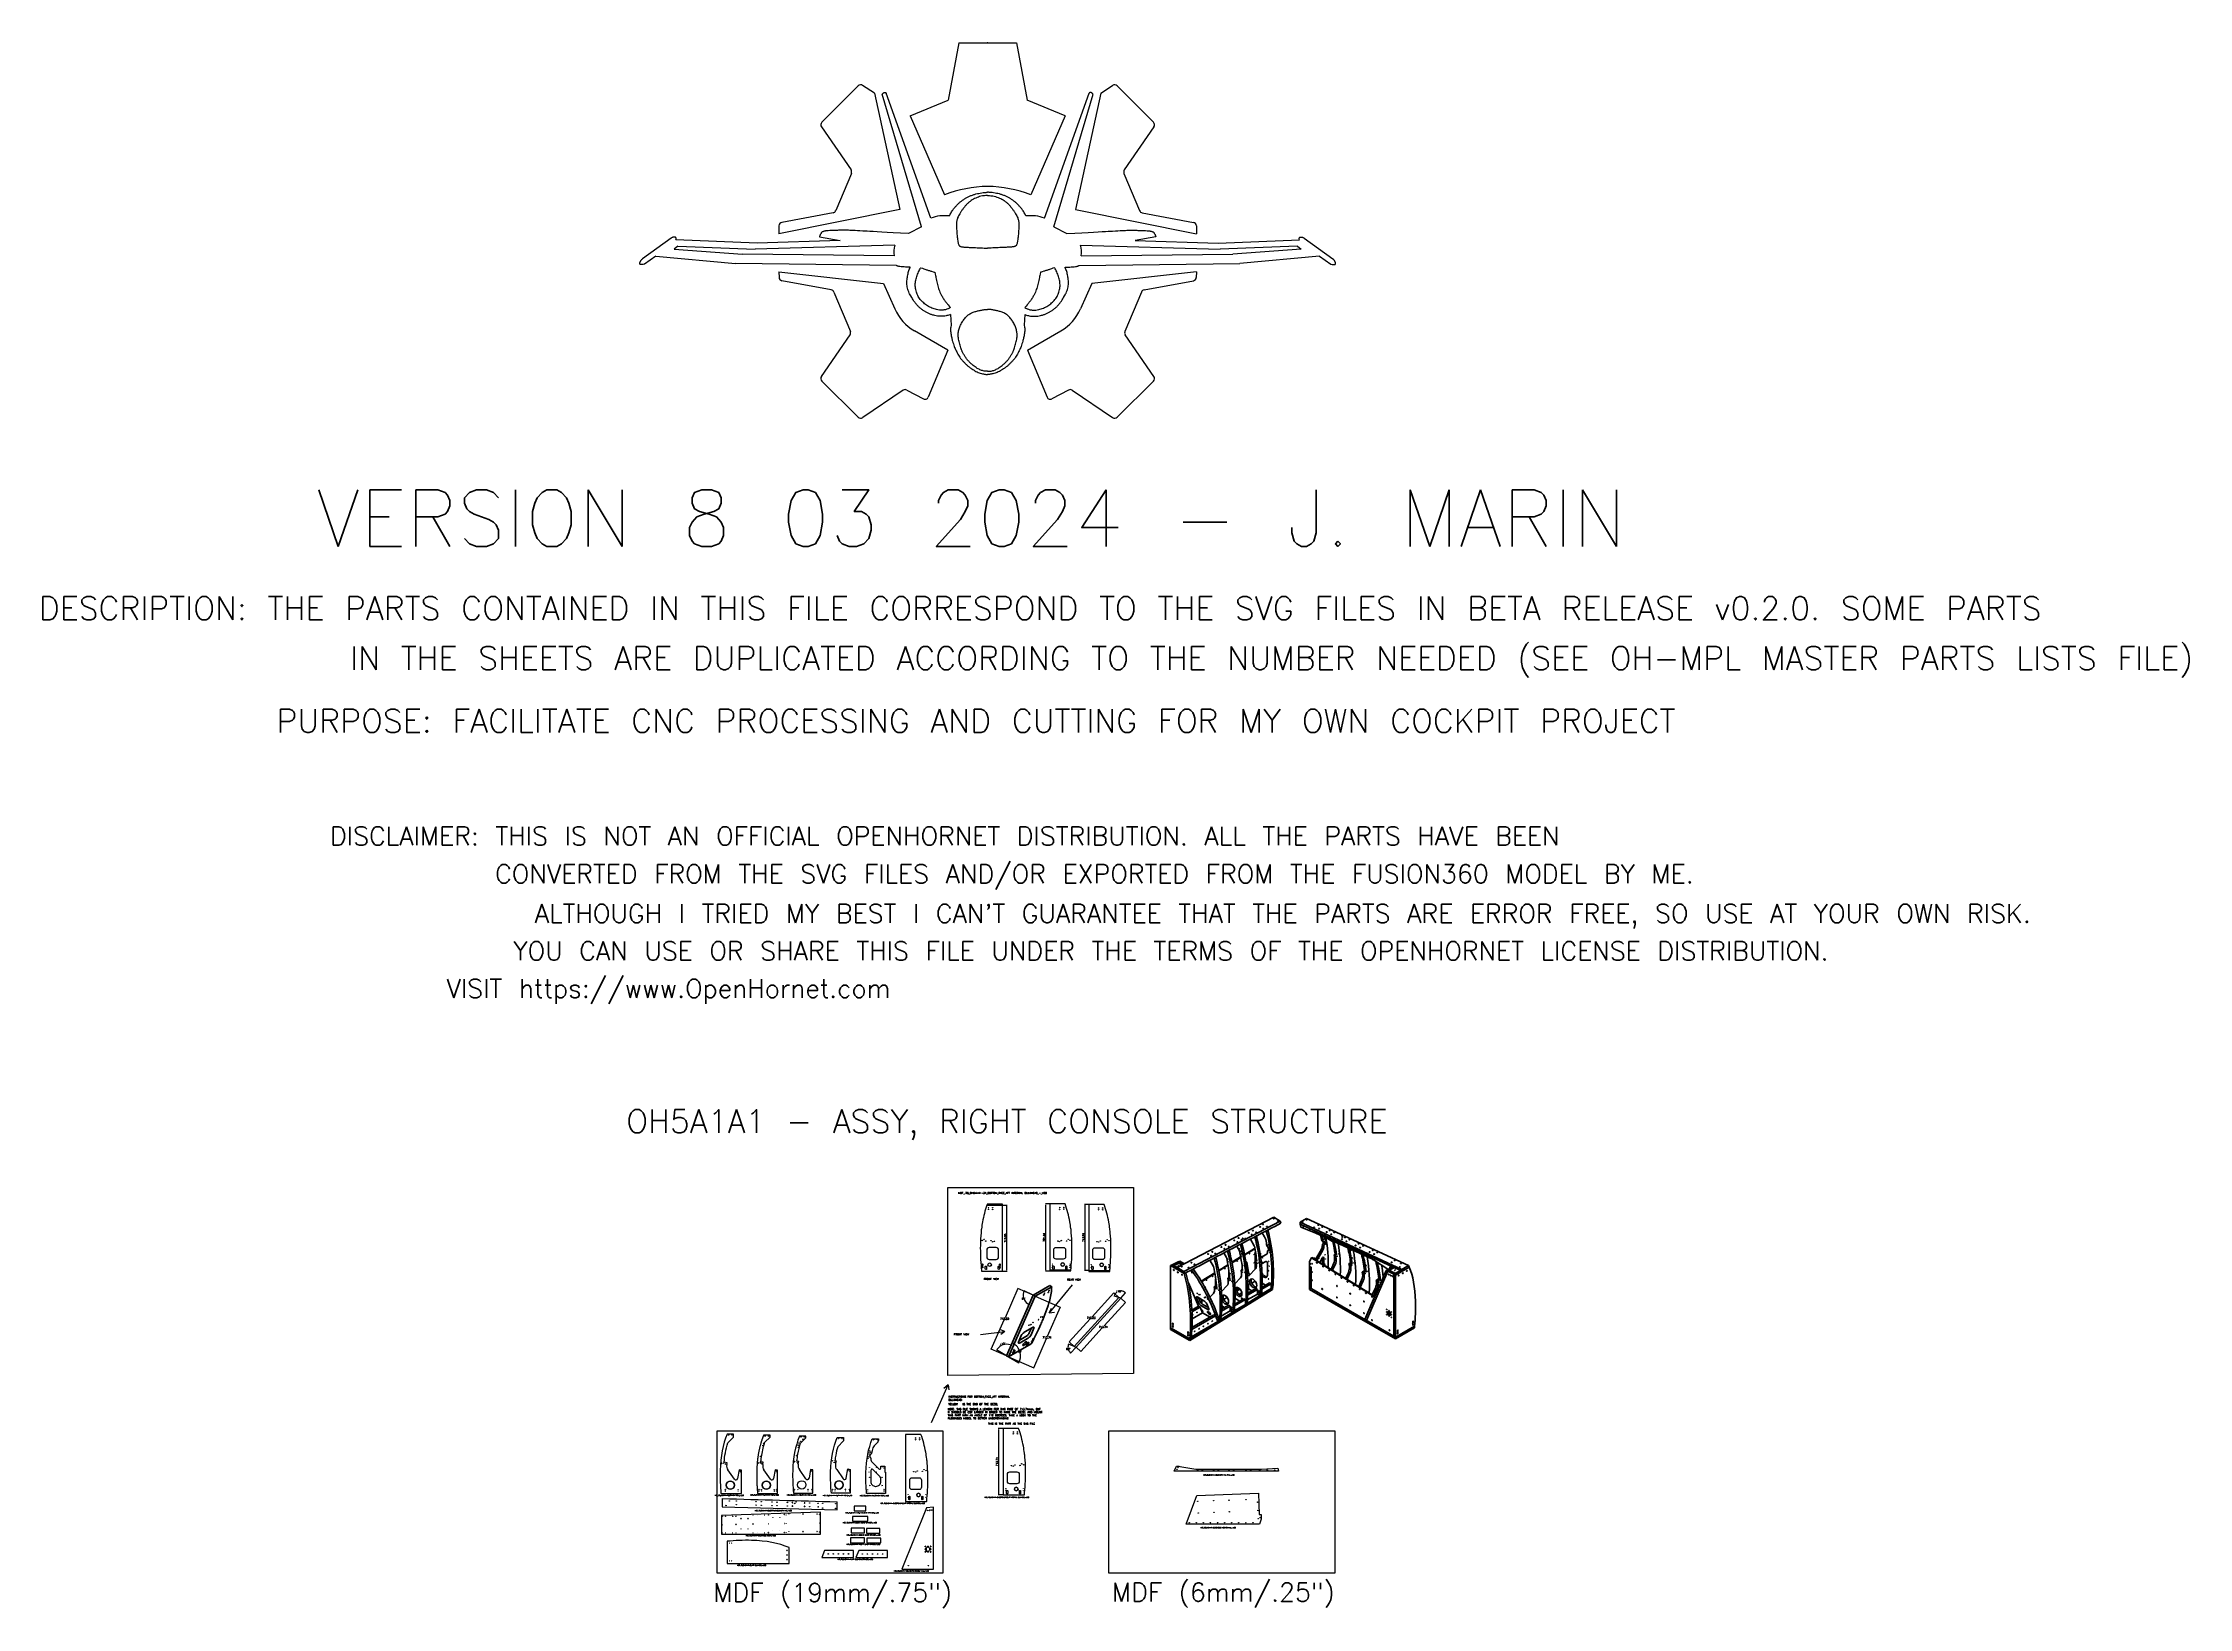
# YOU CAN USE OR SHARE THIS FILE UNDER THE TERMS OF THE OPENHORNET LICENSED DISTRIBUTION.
# Model space of a CAD drawing. Header units: millimetres. Extents: x 8001 to 31110, y 282 to 17125.
import ezdxf
from ezdxf.enums import TextEntityAlignment as Align

# ---------------------------------------------------------------- set-up
doc = ezdxf.new("R2010")
doc.units = ezdxf.units.MM
doc.layers.add('Cockpit Plans', color=6, linetype='Continuous')
doc.layers.add('Visible', color=7, linetype='Continuous', lineweight=50)
doc.styles.get("Standard").update_dxf_attribs({"font": 'txt.shx'})
doc.dimstyles.new('ISO-25', dxfattribs={"dimtxt": 2.5, "dimasz": 2.5, "dimexe": 1.25, "dimexo": 0.625, "dimtad": 1, "dimtxsty": 'Standard', "dimcen": 2.5, "dimadec": 0, "dimazin": 0, "dimtfac": 1, "dimtmove": 0, "dimatfit": 3, "dimfxl": 1, "dimarcsym": 0})
doc.dimstyles.get("Standard").update_dxf_attribs({"dimtxt": 0.18, "dimasz": 0.18, "dimexe": 0.18, "dimexo": 0.0625, "dimgap": 0.09, "dimtad": 0, "dimtih": 1, "dimtoh": 1, "dimdec": 4, "dimzin": 0, "dimdsep": 46, "dimtxsty": 'Standard', "dimcen": 0.09, "dimadec": 0, "dimazin": 0, "dimtfac": 1, "dimtdec": 4, "dimtofl": 0, "dimtmove": 0, "dimatfit": 3, "dimfxl": 1, "dimtolj": 1, "dimtzin": 0, "dimarcsym": 0})

# ---------------------------------------------------------------- blocks, each defined once
blk = doc.blocks.new('*D14')
at = {"color": 0, "lineweight": -2, "transparency": 16777216}
for p, q in [((18841, 4631), (18797, 4631)), ((18798, 4621), (18798, 3919)), ((18841, 3909), (18797, 3909))]:
    blk.add_line(p, q, dxfattribs=at)
at = {"color": 0, "transparency": 16777216}
for points in [[(18797, 4621), (18800, 4621), (18798, 4631)], [(18797, 3919), (18800, 3919), (18798, 3909)]]:
    blk.add_solid(points, dxfattribs=at)
at = {"layer": 'Defpoints', "color": 0, "transparency": 16777216}
for p in [(18841, 4631), (18798, 3909), (18841, 3909)]:
    blk.add_point(p, dxfattribs=at)
at = {"color": 0, "transparency": 16777216, "insert": (18786, 4270), "char_height": 20, "attachment_point": 5, "rotation": 90}
blk.add_mtext('721,44', dxfattribs=at)
blk = doc.blocks.new('*D15')
at = {"color": 0, "lineweight": -2, "transparency": 16777216}
for p, q in [((19260, 4626), (19218, 4626)), ((19219, 4616), (19219, 3923)), ((19260, 3913), (19218, 3913))]:
    blk.add_line(p, q, dxfattribs=at)
at = {"color": 0, "transparency": 16777216}
for points in [[(19218, 4616), (19221, 4616), (19219, 4626)], [(19218, 3923), (19221, 3923), (19219, 3913)]]:
    blk.add_solid(points, dxfattribs=at)
at = {"layer": 'Defpoints', "color": 0, "transparency": 16777216}
for p in [(19261, 4626), (19219, 3913), (19261, 3913)]:
    blk.add_point(p, dxfattribs=at)
at = {"color": 0, "transparency": 16777216, "insert": (19207, 4270), "char_height": 20, "attachment_point": 5, "rotation": 90}
blk.add_mtext('713,74', dxfattribs=at)
blk = doc.blocks.new('*D16')
at = {"color": 3, "linetype": 'Continuous', "lineweight": -2, "transparency": 16777216}
for p, q in [((19658, 3571), (19427, 3318)), ((19607, 3617), (19659, 3571)), ((19177, 3044), (19408, 3297)), ((19126, 3091), (19177, 3044))]:
    blk.add_line(p, q, dxfattribs=at)
at = {"color": 3, "linetype": 'Continuous', "transparency": 16777216}
for points in [[(19658, 3571), (19658, 3571), (19659, 3571)], [(19177, 3044), (19177, 3044), (19177, 3044)]]:
    blk.add_solid(points, dxfattribs=at)
at = {"layer": 'Defpoints', "color": 0, "linetype": 'Continuous', "transparency": 16777216}
for p in [(19607, 3618), (19659, 3571), (19126, 3091)]:
    blk.add_point(p, dxfattribs=at)
at = {"color": 3, "linetype": 'Continuous', "transparency": 16777216, "insert": (19418, 3307), "char_height": 20, "attachment_point": 5}
blk.add_mtext('\\A1;713.74', dxfattribs=at)
blk = doc.blocks.new('*D17')
at = {"color": 3, "linetype": 'Continuous', "lineweight": -2, "transparency": 16777216}
for p, q in [((19533, 3673), (19297, 3416)), ((19587, 3623), (19533, 3673)), ((19052, 3148), (19279, 3395)), ((19106, 3098), (19052, 3148))]:
    blk.add_line(p, q, dxfattribs=at)
at = {"color": 3, "linetype": 'Continuous', "transparency": 16777216}
for points in [[(19533, 3673), (19533, 3673), (19533, 3673)], [(19052, 3148), (19052, 3148), (19052, 3148)]]:
    blk.add_solid(points, dxfattribs=at)
at = {"layer": 'Defpoints', "color": 0, "linetype": 'Continuous', "transparency": 16777216}
for p in [(19587, 3623), (19052, 3148), (19107, 3098)]:
    blk.add_point(p, dxfattribs=at)
at = {"color": 3, "linetype": 'Continuous', "transparency": 16777216, "insert": (19288, 3405), "char_height": 20, "attachment_point": 5}
blk.add_mtext('\\A1;712.03', dxfattribs=at)
blk = doc.blocks.new('*D18')
at = {"color": 3, "linetype": 'Continuous', "lineweight": -2, "transparency": 16777216}
for p, q in [((19587, 3623), (19535, 3639)), ((19607, 3618), (19658, 3673))]:
    blk.add_line(p, q, dxfattribs=at)
for start, end in [(124.002, 163.7178), (47.6995, 85.2033)]:
    blk.add_arc((19607, 3618), 75.5, start, end, dxfattribs=at)
at = {"color": 3, "linetype": 'Continuous', "transparency": 16777216}
for points in [[(19535, 3639), (19535, 3639), (19535, 3639)], [(19658, 3673), (19658, 3673), (19658, 3673)]]:
    blk.add_solid(points, dxfattribs=at)
at = {"layer": 'Defpoints', "color": 0, "linetype": 'Continuous', "transparency": 16777216}
for p in [(19587, 3623), (19607, 3618), (19607, 3618), (19612, 3693), (19126, 3091)]:
    blk.add_point(p, dxfattribs=at)
at = {"color": 3, "linetype": 'Continuous', "transparency": 16777216, "insert": (19587, 3690), "char_height": 20, "attachment_point": 5}
blk.add_mtext('\\A1;116°', dxfattribs=at)
blk = doc.blocks.new('*D19')
at = {"color": 3, "linetype": 'Continuous', "lineweight": -2, "transparency": 16777216}
for p, q in [((19106, 3098), (19043, 3121)), ((19126, 3091), (19066, 3026))]:
    blk.add_line(p, q, dxfattribs=at)
for start, end in [(159.6806, 186.8564), (200.4657, 227.4453)]:
    blk.add_arc((19126, 3091), 87.6, start, end, dxfattribs=at)
at = {"color": 3, "linetype": 'Continuous', "transparency": 16777216}
for points in [[(19044, 3121), (19044, 3121), (19044, 3121)], [(19066, 3026), (19066, 3026), (19067, 3026)]]:
    blk.add_solid(points, dxfattribs=at)
at = {"layer": 'Defpoints', "color": 0, "linetype": 'Continuous', "transparency": 16777216}
for p in [(19607, 3618), (19038, 3087), (19107, 3098), (19126, 3091), (19126, 3091)]:
    blk.add_point(p, dxfattribs=at)
at = {"color": 3, "linetype": 'Continuous', "transparency": 16777216, "insert": (19041, 3070), "char_height": 20, "attachment_point": 5}
blk.add_mtext('\\A1;68°', dxfattribs=at)
blk = doc.blocks.new('*D20')
at = {"color": 0, "linetype": 'Continuous', "lineweight": -2, "transparency": 16777216}
blk.add_line((18663, 3649), (18566, 3697), dxfattribs=at)
at = {"color": 3, "linetype": 'Continuous', "lineweight": -2, "transparency": 16777216}
for start, end in [(153.9583, 194.4802), (205.9159, 246.2282)]:
    blk.add_arc((18663, 3649), 108, start, end, dxfattribs=at)
at = {"color": 3, "linetype": 'Continuous', "transparency": 16777216}
for points in [[(18566, 3696), (18566, 3696), (18566, 3697)], [(18620, 3550), (18620, 3550), (18620, 3550)]]:
    blk.add_solid(points, dxfattribs=at)
at = {"layer": 'Defpoints', "color": 0, "linetype": 'Continuous', "transparency": 16777216}
for p in [(18556, 3640), (18663, 3649), (18663, 3649), (18686, 3638), (18377, 2997)]:
    blk.add_point(p, dxfattribs=at)
at = {"color": 0, "linetype": 'Continuous', "transparency": 16777216, "insert": (18562, 3612), "char_height": 20, "attachment_point": 5}
blk.add_mtext('\\A1;64º', dxfattribs=at)
blk = doc.blocks.new('*D21')
at = {"color": 0, "linetype": 'Continuous', "lineweight": -2, "transparency": 16777216}
blk.add_line((18399, 2984), (18508, 2921), dxfattribs=at)
for start, end in [(22.2438, 66.2554), (330.0683, 14.1734)]:
    blk.add_arc((18377, 2997), 151, start, end, dxfattribs=at)
at = {"color": 0, "linetype": 'Continuous', "transparency": 16777216}
for points in [[(18438, 3135), (18438, 3135), (18438, 3135)], [(18508, 2922), (18508, 2922), (18508, 2922)]]:
    blk.add_solid(points, dxfattribs=at)
at = {"layer": 'Defpoints', "color": 0, "linetype": 'Continuous', "transparency": 16777216}
for p in [(18663, 3649), (18377, 2997), (18377, 2997), (18399, 2984), (18528, 3003)]:
    blk.add_point(p, dxfattribs=at)
at = {"color": 0, "linetype": 'Continuous', "transparency": 16777216, "insert": (18521, 3044), "char_height": 20, "attachment_point": 5}
blk.add_mtext('\\A1;68º', dxfattribs=at)
blk = doc.blocks.new('*D22')
at = {"color": 0, "linetype": 'Continuous', "lineweight": -2, "transparency": 16777216}
for p, q in [((18499, 3721), (18361, 3405)), ((18663, 3649), (18499, 3721)), ((18213, 3069), (18352, 3385)), ((18377, 2997), (18213, 3069))]:
    blk.add_line(p, q, dxfattribs=at)
at = {"color": 0, "linetype": 'Continuous', "transparency": 16777216}
for points in [[(18499, 3721), (18499, 3721), (18499, 3721)], [(18213, 3069), (18214, 3069), (18213, 3069)]]:
    blk.add_solid(points, dxfattribs=at)
at = {"layer": 'Defpoints', "color": 0, "linetype": 'Continuous', "transparency": 16777216}
for p in [(18499, 3721), (18663, 3649), (18377, 2997)]:
    blk.add_point(p, dxfattribs=at)
at = {"color": 0, "linetype": 'Continuous', "transparency": 16777216, "insert": (18356, 3395), "char_height": 20, "attachment_point": 5}
blk.add_mtext('\\A1;712.03', dxfattribs=at)
blk = doc.blocks.new('*D23')
at = {"color": 0, "linetype": 'Continuous', "lineweight": -2, "transparency": 16777216}
for p, q in [((18686, 3638), (18955, 3520)), ((18955, 3520), (18816, 3203)), ((18669, 2866), (18807, 3183)), ((18399, 2984), (18669, 2866))]:
    blk.add_line(p, q, dxfattribs=at)
at = {"color": 0, "linetype": 'Continuous', "transparency": 16777216}
for points in [[(18955, 3520), (18955, 3520), (18955, 3520)], [(18668, 2866), (18669, 2866), (18668, 2866)]]:
    blk.add_solid(points, dxfattribs=at)
at = {"layer": 'Defpoints', "color": 0, "linetype": 'Continuous', "transparency": 16777216}
for p in [(18686, 3638), (18399, 2984), (18668, 2866)]:
    blk.add_point(p, dxfattribs=at)
at = {"color": 0, "linetype": 'Continuous', "transparency": 16777216, "insert": (18812, 3193), "char_height": 20, "attachment_point": 5}
blk.add_mtext('\\A1;713.74', dxfattribs=at)
blk = doc.blocks.new('*D24')
at = {"color": 0, "lineweight": -2, "transparency": 16777216}
for p, q in [((18336, 4619), (18382, 4619)), ((18380, 3917), (18380, 4609)), ((18336, 3907), (18382, 3907))]:
    blk.add_line(p, q, dxfattribs=at)
at = {"color": 0, "transparency": 16777216}
for points in [[(18379, 4609), (18382, 4609), (18380, 4619)], [(18379, 3917), (18382, 3917), (18380, 3907)]]:
    blk.add_solid(points, dxfattribs=at)
at = {"layer": 'Defpoints', "color": 0, "transparency": 16777216}
for p in [(18335, 4619), (18380, 4619), (18335, 3907)]:
    blk.add_point(p, dxfattribs=at)
at = {"color": 0, "transparency": 16777216, "insert": (18368, 4263), "char_height": 20, "attachment_point": 5, "rotation": 90}
blk.add_mtext('712,03', dxfattribs=at)
blk = doc.blocks.new('*D25')
at = {"color": 0, "lineweight": -2, "transparency": 16777216}
blk.add_line((18377, 2997), (18270, 3059), dxfattribs=at)
blk.add_arc((18377, 2997), 123, 70.998, 145.3258, dxfattribs=at)
at = {"color": 0, "transparency": 16777216}
for points in [[(18278, 3066), (18275, 3068), (18271, 3058)], [(18418, 3114), (18416, 3111), (18426, 3109)]]:
    blk.add_solid(points, dxfattribs=at)
at = {"layer": 'Defpoints', "color": 0, "transparency": 16777216}
for p in [(18663, 3649), (18368, 3119), (18377, 2997), (18377, 2997), (18399, 2984)]:
    blk.add_point(p, dxfattribs=at)
at = {"color": 0, "transparency": 16777216, "insert": (18336, 3124), "char_height": 20, "attachment_point": 5, "rotation": 18.1619}
blk.add_mtext('112º', dxfattribs=at)
blk = doc.blocks.new('*D26')
at = {"color": 0, "lineweight": -2, "transparency": 16777216}
for p, q in [((18341, 2214), (18288, 2214)), ((18290, 2204), (18290, 1511)), ((18341, 1501), (18288, 1501))]:
    blk.add_line(p, q, dxfattribs=at)
at = {"color": 0, "transparency": 16777216}
for points in [[(18288, 2204), (18291, 2204), (18290, 2214)], [(18288, 1511), (18291, 1511), (18290, 1501)]]:
    blk.add_solid(points, dxfattribs=at)
at = {"layer": 'Defpoints', "color": 0, "transparency": 16777216}
for p in [(18342, 2214), (18290, 1501), (18342, 1501)]:
    blk.add_point(p, dxfattribs=at)
at = {"color": 0, "transparency": 16777216, "insert": (18277, 1857), "char_height": 20, "attachment_point": 5, "rotation": 90}
blk.add_mtext('713,74', dxfattribs=at)

msp = doc.modelspace()

# ---------------------------------------------------------------- linework, layer by layer
at = {"color": 7, "linetype": 'Continuous'}
for p, q in [((17862.26613, 17124.86303), (17748.20068, 16508.01323)), ((17862.26613, 17124.86303), (18484.74428, 17124.86303)), ((18484.74428, 17124.86303), (18598.80973, 16508.01323)), ((16779.38218, 16662.56288), (16388.42544, 16270.67302)), ((16953.5236, 16582.64398), (16827.60859, 16667.27538)), ((19393.48681, 16582.64398), (19519.40182, 16667.27538)), ((19567.62824, 16662.56288), (19958.58497, 16270.67302)), ((16953.5236, 16582.64398), (17228.83532, 15333.32062)), ((17460.19429, 15147.64822), (17037.90266, 16573.50071)), ((17560.79536, 15240.46963), (17081.30289, 16584.28306)), ((17337.38976, 16340.40496), (17748.20068, 16508.01323)), ((19009.62065, 16340.40496), (18598.80973, 16508.01323)), ((18786.21505, 15240.46963), (19265.70752, 16584.28306)), ((18886.81613, 15147.64822), (19309.10775, 16573.50071)), ((19393.48681, 16582.64398), (19118.17509, 15333.32062)), ((16383.97678, 16222.2168), (16702.35155, 15757.95022)), ((17337.38976, 16340.40496), (17709.29391, 15491.38798)), ((19009.62065, 16340.40496), (18637.7165, 15491.38798)), ((19963.03363, 16222.2168), (19644.65887, 15757.95022)), ((16706.06897, 15721.67632), (16537.78208, 15320.12184)), ((19640.94145, 15721.67632), (19809.22833, 15320.12184)), ((17228.83532, 15333.32062), (15926.30245, 15070.46007)), ((16509.66195, 15297.40025), (15957.38364, 15193.88752)), ((19118.17509, 15333.32062), (20420.70796, 15070.46007)), ((19837.34847, 15297.40025), (20389.62677, 15193.88752)), ((14766.00207, 15025.29088), (14457.97826, 14801.89896)), ((15926.30245, 15156.4396), (15926.30245, 15070.46007)), ((16362.4628, 15038.16105), (16585.72656, 15000.08549)), ((17460.19429, 15147.64822), (17321.68227, 15072.91837)), ((18886.81613, 15147.64822), (19025.32814, 15072.91837)), ((19984.54762, 15038.16105), (19761.28385, 15000.08549)), ((20420.70796, 15156.4396), (20420.70796, 15070.46007)), ((21581.00834, 15025.29088), (21889.03215, 14801.89896)), ((14600.96033, 14830.93645), (14477.03881, 14743.01269)), ((14600.96033, 14830.93645), (15459.98521, 14753.10404)), ((14837.83934, 14936.81455), (14797.99195, 14906.68753)), ((14797.99195, 14906.68753), (15533.75325, 14852.09013)), ((15693.28611, 14971.7769), (14817.462, 15004.34259)), ((14837.83934, 14936.81455), (15669.81721, 14905.56488)), ((17166.14232, 14834.44621), (15533.75325, 14852.09013)), ((17175.00254, 14949.53614), (15669.81721, 14905.56488)), ((16585.72656, 15000.08549), (15693.28611, 14971.7769)), ((19172.00788, 14949.53614), (20677.1932, 14905.56488)), ((19180.86809, 14834.44621), (20813.25716, 14852.09013)), ((19761.28385, 15000.08549), (20653.7243, 14971.7769)), ((20653.7243, 14971.7769), (21529.54841, 15004.34259)), ((21509.17108, 14936.81455), (20677.1932, 14905.56488)), ((21549.01846, 14906.68753), (20813.25716, 14852.09013)), ((21746.05009, 14830.93645), (20887.0252, 14753.10404)), ((21509.17108, 14936.81455), (21549.01846, 14906.68753)), ((21746.05009, 14830.93645), (21869.97161, 14743.01269)), ((17187.71461, 14730.33047), (15459.98521, 14753.10404)), ((15926.30245, 14663.32039), (17053.49886, 14535.44122)), ((15926.30245, 14663.32039), (15927.61098, 14602.47396)), ((16489.00989, 14467.07992), (15958.72656, 14565.83714)), ((19159.29581, 14730.33047), (20887.0252, 14753.10404)), ((20420.70796, 14663.32039), (19293.51155, 14535.44122)), ((19858.00052, 14467.07992), (20388.28385, 14565.83714)), ((20420.70796, 14663.32039), (20419.39943, 14602.47396)), ((16517.14977, 14444.4061), (16695.51595, 14020.69183)), ((17053.49886, 14535.44122), (17175.00254, 14261.90632)), ((19293.51155, 14535.44122), (19172.00788, 14261.90632)), ((19829.86064, 14444.4061), (19651.49446, 14020.69183)), ((17773.10733, 14201.81118), (17779.34651, 14086.22713)), ((18573.90308, 14201.81118), (18567.66391, 14086.22713)), ((16383.14606, 13535.02353), (16691.80443, 13984.33651)), ((17744.6357, 13820.26484), (17384.85923, 14028.42058)), ((18602.37471, 13820.26484), (18962.15118, 14028.42058)), ((19963.86435, 13535.02353), (19655.20598, 13984.33651)), ((17744.6357, 13820.26484), (17534.14297, 13313.1643)), ((18602.37471, 13820.26484), (18812.86744, 13313.1643)), ((16387.73574, 13486.38372), (16780.26332, 13097.51607)), ((19959.27467, 13486.38372), (19566.7471, 13097.51607)), ((17264.44691, 13387.58586), (16828.40577, 13093.01187)), ((17303.83828, 13389.56095), (17480.89088, 13294.22493)), ((19043.17213, 13389.56095), (18866.11953, 13294.22493)), ((19082.5635, 13387.58586), (19518.60465, 13093.01187))]:
    msp.add_line(p, q, dxfattribs=at)
for p, q in [((18334.88967, 4628.58659), (18169.15196, 4628.58659)), ((18334.88967, 4619.17506), (18334.88967, 4628.58659)), ((19007.03058, 4630.80674), (18841.29288, 4630.80674)), ((18841.29288, 4630.80674), (18841.29288, 3917.06381)), ((19007.03058, 4630.80674), (18841.29288, 4630.80674)), ((18841.29288, 4630.80674), (18841.29288, 3917.06381)), ((19426.84222, 4626.46622), (19261.10452, 4626.46622)), ((19261.10452, 4626.46622), (19261.10452, 3912.72329)), ((19426.84222, 4626.46622), (19261.10452, 4626.46622)), ((19261.10452, 4626.46622), (19261.10452, 3912.72329)), ((18334.88967, 4619.17506), (18165.85163, 4619.17506)), ((18334.88967, 3907.14696), (18334.88967, 4619.17506)), ((18334.88967, 3907.14696), (18334.88967, 4619.17506)), ((18107.85152, 3907.14696), (18334.88967, 3907.14696)), ((18107.85152, 3907.14696), (18334.88967, 3907.14696)), ((19084.19015, 3761.32853), (18834.09828, 3457.29607)), ((18841.29288, 3917.06381), (19069.12018, 3917.06381, 0)), ((18841.29288, 3917.06381), (18841.29288, 3909.36711)), ((18841.29288, 3909.36711), (19068.33102, 3909.36711)), ((19261.10452, 3912.72329), (19488.93183, 3912.72329, 0)), ((19261.10452, 3912.72329), (19261.10452, 3905.02659)), ((19261.10452, 3905.02659), (19488.14266, 3905.02659)), ((18834.09828, 3457.29607), (18859.60342, 3507.41827)), ((18095.00382, 3226.59432), (18360.01304, 3259.06678)), ((18360.01304, 3259.06678), (18303.1293, 3278.9638)), ((18360.01304, 3259.06678), (18314.15619, 3226.51075)), ((18834.09828, 3457.29607), (18893.71828, 3466.07711)), ((17569.42683, 2277.70502), (17746.85841, 2684.8714)), ((17746.85841, 2684.8714), (17702.5982, 2643.97294)), ((17746.85841, 2684.8714), (17754.09308, 2629.10038)), ((15437.32025, 2154.11887), (15367.31273, 2154.11887)), ((15437.32025, 2154.11887), (15367.31273, 2154.11887)), ((15374.77151, 2059.50389), (15437.38413, 2122.36894)), ((15374.77151, 2059.50389), (15437.38413, 2122.36894)), ((15437.38413, 2122.36894), (15437.32025, 2154.11887)), ((15437.38413, 2122.36894), (15437.32025, 2154.11887)), ((15830.39526, 2141.29644), (15760.52187, 2141.29644)), ((15830.39526, 2141.29644), (15760.52187, 2141.29644)), ((15773.87764, 2065.46252), (15830.43359, 2122.24648)), ((15773.87764, 2065.46252), (15830.43359, 2122.24648)), ((15830.43359, 2122.24648), (15830.39526, 2141.29644)), ((15830.43359, 2122.24648), (15830.39526, 2141.29644)), ((16215.98554, 2132.20815), (16146.24129, 2132.20815)), ((16215.98554, 2132.20815), (16146.24129, 2132.20815)), ((16159.72963, 2056.63695, 0), (16216.02387, 2113.15815)), ((16159.72963, 2056.63695), (16216.02387, 2113.15815)), ((16216.02387, 2113.15815), (16215.98554, 2132.20815)), ((16216.02387, 2113.15815), (16215.98554, 2132.20815)), ((16552.84146, 2117.74141), (16622.44145, 2117.74141)), ((16552.84146, 2117.74141), (16622.44145, 2117.74141)), ((16622.51533, 2081.01735, 0), (16560.06221, 2018.31245, 0)), ((16622.51533, 2081.01735), (16560.06221, 2018.31245)), ((16622.44145, 2117.74141), (16622.51533, 2081.01735, 0)), ((16622.44145, 2117.74141), (16622.51533, 2081.01735)), ((16931.56907, 2104.1636, 0), (16997.87951, 2104.1636, 0)), ((16931.56907, 2104.1636), (16997.87951, 2104.1636)), ((16997.91796, 2085.05167, 0), (16996.06159, 2078.06742, 0)), ((16997.91796, 2085.05167), (16996.06159, 2078.06742)), ((16997.87951, 2104.1636, 0), (16997.91796, 2085.05167, 0)), ((16997.87951, 2104.1636), (16997.91796, 2085.05167)), ((17455.33068, 2150.94417), (17289.59298, 2150.94417)), ((17289.59298, 2150.94417), (17289.59298, 1437.20124)), ((17455.33068, 2150.94417), (17289.59298, 2150.94417)), ((17289.59298, 2150.94417), (17289.59298, 1437.20124)), ((18507.26111, 2214.30153), (18341.52341, 2214.30153)), ((18341.52341, 2214.30153), (18341.52341, 1500.5586)), ((18507.26111, 2214.30153), (18341.52341, 2214.30153)), ((18341.52341, 2214.30153), (18341.52341, 1500.5586)), ((15367.46515, 1844.93536), (15335.68903, 1850.54176)), ((15367.46515, 1844.93536), (15335.68903, 1850.54176)), ((15756.95392, 1850.72132), (15731.34783, 1855.23911)), ((15756.95392, 1850.72132), (15731.34783, 1855.23911)), ((15752.50643, 1825.49833), (15756.95392, 1850.72132)), ((15752.50643, 1825.49833), (15756.95392, 1850.72132)), ((16139.0383, 1859.62065), (16119.55431, 1863.0583)), ((16139.0383, 1859.62065), (16119.55431, 1863.0583)), ((16133.61079, 1828.85847), (16139.0383, 1859.62065)), ((16133.61079, 1828.85847), (16139.0383, 1859.62065)), ((16529.07473, 1867.42407), (16540.52946, 1865.40306, 0)), ((16529.07473, 1867.42407), (16540.52946, 1865.40306)), ((16540.52946, 1865.40306, 0), (16536.43731, 1842.20946, 0)), ((16540.52946, 1865.40306), (16536.43731, 1842.20946)), ((16907.78919, 1932.68855), (16903.71199, 1912.89286)), ((16907.78919, 1932.68855), (16903.71199, 1912.89286)), ((16915.44737, 1892.67548, 0), (16915.44737, 1888.31259, 0)), ((16915.44737, 1892.67548), (16915.44737, 1888.31259)), ((16931.07029, 1850.59552), (17001.71711, 1779.9487)), ((16931.07029, 1850.59552), (17001.71711, 1779.9487)), ((16989.47441, 2066.63154), (16951.56881, 2028.72594, 0)), ((16989.47441, 2066.63154), (16951.56881, 2028.72594)), ((15364.03802, 1825.49911), (15367.46515, 1844.93536)), ((15364.03802, 1825.49911), (15367.46515, 1844.93536)), ((15446.24776, 1669.15832), (15376.65643, 1768.5671)), ((15446.24776, 1669.15832), (15376.65643, 1768.5671)), ((15497.0595, 1769.98369), (15480.61399, 1676.77337)), ((15497.0595, 1769.98369), (15480.61399, 1676.77337)), ((15522.07316, 1765.57042), (15497.0595, 1769.98369)), ((15522.07316, 1765.57042), (15497.0595, 1769.98369)), ((15522.07316, 1515.38268), (15522.07316, 1765.57042)), ((15522.07316, 1515.38268), (15522.07316, 1765.57042)), ((15834.71617, 1669.15754), (15765.12484, 1768.56632)), ((15834.71617, 1669.15754), (15765.12484, 1768.56632)), ((15885.52791, 1769.98291), (15869.0824, 1676.77259)), ((15885.52791, 1769.98291), (15869.0824, 1676.77259)), ((15910.54157, 1765.56964), (15885.52791, 1769.98291)), ((15910.54157, 1765.56964), (15885.52791, 1769.98291)), ((15910.54157, 1515.3819), (15910.54157, 1765.56964)), ((15910.54157, 1515.3819), (15910.54157, 1765.56964)), ((16215.8553, 1672.45823), (16146.22782, 1771.91864)), ((16215.8553, 1672.45823), (16146.22782, 1771.91864)), ((16266.66704, 1773.2836), (16250.22153, 1680.07328)), ((16266.66704, 1773.2836), (16250.22153, 1680.07328)), ((16291.6807, 1768.87033), (16266.66704, 1773.2836)), ((16291.6807, 1768.87033), (16266.66704, 1773.2836)), ((16291.6807, 1518.68259), (16291.6807, 1768.87033)), ((16291.6807, 1518.68259), (16291.6807, 1768.87033)), ((16535.94409, 1828.06163), (16535.10195, 1828.21022)), ((16535.94409, 1828.06163), (16535.10195, 1828.21022)), ((16547.71898, 1771.27039), (16617.34646, 1671.80998)), ((16547.71898, 1771.27039), (16617.34646, 1671.80998)), ((16651.71269, 1679.42503), (16669.25853, 1778.87187)), ((16651.71269, 1679.42503), (16669.25853, 1778.87187)), ((16669.25853, 1778.87187), (16693.17185, 1774.65273)), ((16669.25853, 1778.87187), (16693.17185, 1774.65273)), ((16693.17185, 1774.65273), (16693.17185, 1518.03434, 0)), ((16693.17185, 1774.65273), (16693.17185, 1518.03434)), ((17023.39737, 1788.92895), (17023.39737, 1809.06844)), ((17023.39737, 1809.06844), (17067.84737, 1809.06844)), ((17023.39737, 1788.92895), (17023.39737, 1809.06844)), ((17023.39737, 1809.06844), (17067.84737, 1809.06844)), ((17067.84737, 1809.06844), (17067.84737, 1743.63602)), ((17067.84737, 1809.06844), (17067.84737, 1743.63602)), ((17067.84737, 1743.63602), (17074.19737, 1743.63602)), ((17067.84737, 1743.63602), (17074.19737, 1743.63602)), ((17074.19737, 1743.63602), (17074.19737, 1515.41601, 0)), ((17074.19737, 1743.63602), (17074.19737, 1515.41601)), ((15301.94192, 1515.38268), (15522.07316, 1515.38268)), ((15301.94192, 1515.38268), (15522.07316, 1515.38268)), ((15315.31715, 1460.28858), (15315.31715, 1370.40406)), ((15315.31715, 1460.28858), (15315.31715, 1370.40406)), ((15696.21974, 1515.3819), (15910.54157, 1515.3819)), ((15696.21974, 1515.3819), (15910.54157, 1515.3819)), ((16082.97554, 1518.68259, 0), (16291.6807, 1518.68259)), ((16082.97554, 1518.68259), (16291.6807, 1518.68259)), ((16693.17185, 1518.03434, 0), (16490.73025, 1518.03434, 0)), ((16693.17185, 1518.03434), (16490.73025, 1518.03434)), ((16552.36376, 1337.14637), (16552.36376, 1426.06178)), ((16552.36376, 1337.14637), (16552.36376, 1426.06178)), ((17074.19737, 1515.41601, 0), (16870.37468, 1515.41601)), ((17074.19737, 1515.41601), (16870.37468, 1515.41601)), ((17289.59298, 1437.20124), (17289.59298, 1429.50454)), ((17289.59298, 1429.50454), (17516.63112, 1429.50454)), ((18341.52341, 1500.5586), (18569.35072, 1500.5586, 0)), ((18341.52341, 1500.5586), (18569.35072, 1500.5586)), ((15315.31715, 1370.40406), (16552.36376, 1337.14637)), ((15315.31715, 1370.40406), (16552.36376, 1337.14637)), ((15370.3873, 1000.58188), (15370.38729, 761.30339)), ((15370.3873, 1000.58188), (15370.38729, 761.30339)), ((16037.7573, 761.30339), (16037.7573, 932.94663, 0)), ((16037.7573, 761.30339), (16037.7573, 932.94663)), ((15370.38729, 761.30339), (16037.7573, 761.30339)), ((15370.38729, 761.30339), (16037.7573, 761.30339))]:
    msp.add_line(p, q)
for points in [[(17744.06544, 4807.26725), (19744.06544, 4807.26725), (19744.06544, 2807.26725), (17744.06544, 2786.1285)], [(19106.50325, 3097.95287), (19125.75609, 3090.77863), (19607.37531, 3617.53464), (19586.96533, 3623.4433)], [(19106.50325, 3097.95287), (19125.75609, 3090.77863), (19607.37531, 3617.53464), (19586.96533, 3623.4433)], [(20424.19058, 1492.4134), (21089.91456, 1516.67166), (21098.22513, 1288.60302), (21117.2625, 1289.29673), (21119.12943, 1238.06207), (21099.06959, 1185.56664), (20312.36387, 1183.71652)], [(20424.19058, 1492.4134), (21089.91456, 1516.67166), (21098.22513, 1288.60302), (21117.2625, 1289.29673), (21119.12943, 1238.06207), (21099.06959, 1185.56664), (20312.36387, 1183.71652)], [(15307.73983, 1075.41588), (16374.53982, 1075.41588), (16374.53982, 1314.69438), (15307.73983, 1278.59637)], [(15307.73983, 1075.41588), (16374.53982, 1075.41588), (16374.53982, 1314.69438), (15307.73983, 1278.59637)], [(16716.88696, 1217.54741), (16881.98696, 1217.54741), (16881.98696, 1268.34741), (16716.88696, 1268.34741)], [(16734.73409, 1328.3938), (16861.73409, 1328.3938), (16861.73409, 1379.1938), (16734.73409, 1379.1938)], [(17248.86779, 698.98914), (17590.85589, 698.98914), (17590.85589, 1366.35914), (17516.24059, 1360.76006)], [(17248.86779, 698.98914), (17590.85589, 698.98914), (17590.85589, 1366.35914), (17516.24059, 1360.76006)], [(16695.42529, 985.14436), (16847.24109, 985.14436), (16847.24109, 1035.94436), (16695.42529, 1035.94436)], [(16702.29564, 1089.77298), (16848.34564, 1089.77298), (16848.34564, 1140.57298), (16702.29564, 1140.57298)], [(16867.89239, 1088.91537), (17013.94239, 1088.91537), (17013.94239, 1139.71537), (16867.89239, 1139.71537)], [(16871.32473, 984.28675), (17023.14053, 984.28675), (17023.14053, 1035.08675), (16871.32473, 1035.08675)], [(16729.3086, 902.44976), (16418.10729, 902.44976), (16387.32049, 826.24976), (16729.3086, 826.24976)], [(17096.56574, 902.09827), (16785.36444, 902.09827), (16754.57764, 825.89827), (17096.56574, 825.89827)]]:
    msp.add_lwpolyline(points, close=True)
at = {"color": 2}
for points in [[(18334.88967, 4619.17506), (18165.85163, 4619.17506)], [(18841.29288, 3917.06381), (19069.12018, 3917.06381)], [(19261.10452, 3912.72329), (19488.93183, 3912.72329)]]:
    msp.add_lwpolyline(points, close=True, dxfattribs=at)
for points in [[(18163.43967, 4059.54696, 0.4142135624), (18188.83967, 4034.14696), (18265.03967, 4034.14696, 0.4142135624), (18290.43967, 4059.54696), (18290.43967, 4135.74696, 0.4142135624), (18265.03967, 4161.14696), (18188.83967, 4161.14696, 0.4142135624), (18163.43967, 4135.74696)], [(18163.43967, 4059.54696, 0.4142135624), (18188.83967, 4034.14696), (18265.03967, 4034.14696, 0.4142135624), (18290.43967, 4059.54696), (18290.43967, 4135.74696, 0.4142135624), (18265.03967, 4161.14696), (18188.83967, 4161.14696, 0.4142135624), (18163.43967, 4135.74696)], [(18987.34288, 4036.36711), (18911.14288, 4036.36711, -0.4142135624), (18885.74288, 4061.76711), (18885.74288, 4137.96711, -0.4142135624), (18911.14288, 4163.36711), (18987.34288, 4163.36711, -0.4142135624), (19012.74288, 4137.96711), (19012.74288, 4061.76711, -0.4142135624)], [(18987.34288, 4036.36711), (18911.14288, 4036.36711, -0.4142135624), (18885.74288, 4061.76711), (18885.74288, 4137.96711, -0.4142135624), (18911.14288, 4163.36711), (18987.34288, 4163.36711, -0.4142135624), (19012.74288, 4137.96711), (19012.74288, 4061.76711, -0.4142135624)], [(18161.10835, 3956.09743), (18161.10835, 3930.69743, -1), (18148.40835, 3930.69743), (18148.40835, 3956.09743, -1)], [(18161.10835, 3956.09743), (18161.10835, 3930.69743, -1), (18148.40835, 3930.69743), (18148.40835, 3956.09743, -1)], [(18299.96467, 3956.09743), (18299.96467, 3930.69743, -1), (18287.26467, 3930.69743), (18287.26467, 3956.09743, -1)], [(18299.96467, 3956.09743), (18299.96467, 3930.69743, -1), (18287.26467, 3930.69743), (18287.26467, 3956.09743, -1)], [(18876.21788, 3932.91758), (18876.21788, 3958.31758, -1), (18888.91788, 3958.31758), (18888.91788, 3932.91758, -1)], [(18876.21788, 3932.91758), (18876.21788, 3958.31758, -1), (18888.91788, 3958.31758), (18888.91788, 3932.91758, -1)], [(19015.07419, 3932.91758), (19015.07419, 3958.31758, -1), (19027.77419, 3958.31758), (19027.77419, 3932.91758, -1)], [(19015.07419, 3932.91758), (19015.07419, 3958.31758, -1), (19027.77419, 3958.31758), (19027.77419, 3932.91758, -1)], [(19296.02952, 3928.57706), (19296.02952, 3953.97706, -1), (19308.72952, 3953.97706), (19308.72952, 3928.57706, -1)], [(19296.02952, 3928.57706), (19296.02952, 3953.97706, -1), (19308.72952, 3953.97706), (19308.72952, 3928.57706, -1)], [(19407.15452, 4032.02659), (19330.95452, 4032.02659, -0.4142135624), (19305.55452, 4057.42659), (19305.55452, 4133.62659, -0.4142135624), (19330.95452, 4159.02659), (19407.15452, 4159.02659, -0.4142135624), (19432.55452, 4133.62659), (19432.55452, 4057.42659, -0.4142135624)], [(19407.15452, 4032.02659), (19330.95452, 4032.02659, -0.4142135624), (19305.55452, 4057.42659), (19305.55452, 4133.62659, -0.4142135624), (19330.95452, 4159.02659), (19407.15452, 4159.02659, -0.4142135624), (19432.55452, 4133.62659), (19432.55452, 4057.42659, -0.4142135624)], [(19434.88583, 3928.57706), (19434.88583, 3953.97706, -1), (19447.58583, 3953.97706), (19447.58583, 3928.57706, -1)], [(19434.88583, 3928.57706), (19434.88583, 3953.97706, -1), (19447.58583, 3953.97706), (19447.58583, 3928.57706, -1)], [(17023.39737, 1644.95601), (17023.39737, 1664.33224, 0.1989123674), (17007.77444, 1702.04932), (16937.12763, 1772.69613, 0.6681786379), (16915.44737, 1763.71588), (16915.44737, 1642.41601, 0.4142135624), (16966.24737, 1591.61601), (16970.05737, 1591.61601, 0.4142135624)], [(17023.39737, 1644.95601), (17023.39737, 1664.33224, 0.1989123674), (17007.77444, 1702.04932), (16937.12763, 1772.69613, 0.6681786379), (16915.44737, 1763.71588), (16915.44737, 1642.41601, 0.4142135624), (16966.24737, 1591.61601), (16970.05737, 1591.61601, 0.4142135624)], [(17435.64298, 1556.50454), (17359.44298, 1556.50454, -0.4142135624), (17334.04298, 1581.90454), (17334.04298, 1658.10454, -0.4142135624), (17359.44298, 1683.50454), (17435.64298, 1683.50454, -0.4142135624), (17461.04298, 1658.10454), (17461.04298, 1581.90454, -0.4142135624)], [(17435.64298, 1556.50454), (17359.44298, 1556.50454, -0.4142135624), (17334.04298, 1581.90454), (17334.04298, 1658.10454, -0.4142135624), (17359.44298, 1683.50454), (17435.64298, 1683.50454, -0.4142135624), (17461.04298, 1658.10454), (17461.04298, 1581.90454, -0.4142135624)], [(18487.57341, 1619.8619), (18411.37341, 1619.8619, -0.4142135624), (18385.97341, 1645.2619), (18385.97341, 1721.4619, -0.4142135624), (18411.37341, 1746.8619), (18487.57341, 1746.8619, -0.4142135624), (18512.97341, 1721.4619), (18512.97341, 1645.2619, -0.4142135624)], [(18487.57341, 1619.8619), (18411.37341, 1619.8619, -0.4142135624), (18385.97341, 1645.2619), (18385.97341, 1721.4619, -0.4142135624), (18411.37341, 1746.8619), (18487.57341, 1746.8619, -0.4142135624), (18512.97341, 1721.4619), (18512.97341, 1645.2619, -0.4142135624)], [(20243.6123, 1806.08706), (20415.3669, 1777.00655, 0.0419792887), (20436.58013, 1775.2244), (21115.13893, 1775.28885, 0.0161974313), (21123.36072, 1775.55604), (21299.68643, 1787.01196), (21304.40205, 1756.25682), (20182.12676, 1756.15024), (20207.68063, 1807.86781), (20222.39907, 1807.86921, -0.0419792887)], [(20243.6123, 1806.08706), (20415.3669, 1777.00655, 0.0419792887), (20436.58013, 1775.2244), (21115.13893, 1775.28885, 0.0161974313), (21123.36072, 1775.55604), (21299.68643, 1787.01196), (21304.40205, 1756.25682), (20182.12676, 1756.15024), (20207.68063, 1807.86781), (20222.39907, 1807.86921, -0.0419792887)], [(17324.51798, 1453.05501), (17324.51798, 1478.45501, -1), (17337.21798, 1478.45501), (17337.21798, 1453.05501, -1)], [(17324.51798, 1453.05501), (17324.51798, 1478.45501, -1), (17337.21798, 1478.45501), (17337.21798, 1453.05501, -1)], [(17463.37429, 1453.05501), (17463.37429, 1478.45501, -1), (17476.07429, 1478.45501), (17476.07429, 1453.05501, -1)], [(17463.37429, 1453.05501), (17463.37429, 1478.45501, -1), (17476.07429, 1478.45501), (17476.07429, 1453.05501, -1)], [(18376.44841, 1516.41237), (18376.44841, 1541.81237, -1), (18389.14841, 1541.81237), (18389.14841, 1516.41237, -1)], [(18376.44841, 1516.41237), (18376.44841, 1541.81237, -1), (18389.14841, 1541.81237), (18389.14841, 1516.41237, -1)], [(18515.30472, 1516.41237), (18515.30472, 1541.81237, -1), (18528.00472, 1541.81237), (18528.00472, 1516.41237, -1)], [(18515.30472, 1516.41237), (18515.30472, 1541.81237, -1), (18528.00472, 1541.81237), (18528.00472, 1516.41237, -1)], [(17520.79902, 897.08829, 6.5381409815), (17511.922, 905.96531, 1.1645777064)], [(17520.79902, 897.08829, 6.5381409815), (17511.922, 905.96531, 1.1645777064)]]:
    msp.add_lwpolyline(points, format="xyb", close=True)
at = {"color": 0, "linetype": 'ByBlock', "lineweight": -2}
for points in [[(17694.11211, 659.86682), (17694.11211, 2183.86682), (15255.71211, 2183.86682), (15255.71211, 659.86682)], [(21914.1135, 661.23125), (21914.1135, 2185.23125), (19475.7135, 2185.23125), (19475.7135, 661.23125)]]:
    msp.add_lwpolyline(points, close=True, dxfattribs=at)
for centre, radius in [((18182.48967, 4590.31924), 2.413), ((18182.48967, 4590.31924), 2.413), ((18182.48967, 4571.26924), 2.413), ((18182.48967, 4571.26924), 2.413), ((18226.93967, 4590.31924), 2.413), ((18226.93967, 4590.31924), 2.413), ((18226.93967, 4571.26924), 2.413), ((18226.93967, 4571.26924), 2.413), ((18949.24288, 4592.53938), 2.413), ((18949.24288, 4573.48938), 2.413), ((18993.69288, 4592.53938), 2.413), ((18993.69288, 4573.48938), 2.413), ((19369.05452, 4588.19887), 2.413), ((19369.05452, 4569.14887), 2.413), ((19413.50452, 4588.19887), 2.413), ((19413.50452, 4569.14887), 2.413), ((18114.86776, 4237.90938), 2.45745), ((18114.86776, 4237.90938), 2.45745), ((18135.69661, 4248.81166), 2.45745), ((18135.69661, 4248.81166), 2.45745), ((18153.33584, 4230.6911), 2.45745), ((18153.33584, 4230.6911), 2.45745), ((18209.51201, 4235.01668), 2.45745), ((18209.51201, 4235.01668), 2.45745), ((18226.54117, 4223.24405), 2.45745), ((18226.54117, 4223.24405), 2.45745), ((18246.67976, 4228.0424), 2.45745), ((18246.67976, 4228.0424), 2.45745), ((18929.50278, 4230.26255), 2.45745), ((18929.50278, 4230.26255), 2.45745), ((18949.64137, 4225.4642), 2.45745), ((18949.64137, 4225.4642), 2.45745), ((18966.67053, 4237.23683), 2.45745), ((18966.67053, 4237.23683), 2.45745), ((19022.8467, 4232.91125), 2.45745), ((19022.8467, 4232.91125), 2.45745), ((19040.48593, 4251.03181), 2.45745), ((19040.48593, 4251.03181), 2.45745), ((19061.31478, 4240.12953), 2.45745), ((19061.31478, 4240.12953), 2.45745), ((19349.31442, 4225.92203), 2.45745), ((19349.31442, 4225.92203), 2.45745), ((19369.45301, 4221.12368), 2.45745), ((19369.45301, 4221.12368), 2.45745), ((19386.48217, 4232.89631), 2.45745), ((19386.48217, 4232.89631), 2.45745), ((19442.65835, 4228.57073), 2.45745), ((19442.65835, 4228.57073), 2.45745), ((19460.29758, 4246.69129), 2.45745), ((19460.29758, 4246.69129), 2.45745), ((19481.12642, 4235.78901), 2.45745), ((19481.12642, 4235.78901), 2.45745), ((18116.58736, 3980.21656), 5.08), ((18116.58736, 3980.21656), 5.08), ((18116.58736, 3963.40511), 5.08), ((18116.58736, 3963.40511), 5.08), ((18116.58736, 3946.59366), 5.08), ((18116.58736, 3946.59366), 5.08), ((18116.58736, 3980.21656), 0.99187), ((18116.58736, 3963.40511), 0.99187), ((18116.58736, 3946.59366), 0.99187), ((18195.18967, 3976.99696), 19.05), ((18195.18967, 3976.99696), 19.05), ((18306.31467, 3980.21656), 5.08), ((18306.31467, 3980.21656), 5.08), ((18306.31467, 3963.40511), 5.08), ((18306.31467, 3963.40511), 5.08), ((18306.31467, 3946.59366), 5.08), ((18306.31467, 3946.59366), 5.08), ((18306.31467, 3980.21656), 0.99187), ((18306.31467, 3963.40511), 0.99187), ((18306.31467, 3946.59366), 0.99187), ((18869.86788, 3982.43671), 0.99187), ((18869.86788, 3982.43671), 0.99187), ((18869.86788, 3965.62526), 0.99187), ((18869.86788, 3965.62526), 0.99187), ((18869.86788, 3948.81381), 0.99187), ((18869.86788, 3948.81381), 0.99187), ((18980.99288, 3979.21711), 19.05), ((19059.59518, 3982.43671), 0.99187), ((19059.59518, 3982.43671), 0.99187), ((19059.59518, 3965.62526), 0.99187), ((19059.59518, 3965.62526), 0.99187), ((19059.59518, 3948.81381), 0.99187), ((19059.59518, 3948.81381), 0.99187), ((19289.67952, 3978.09619), 0.99187), ((19289.67952, 3978.09619), 0.99187), ((19289.67952, 3961.28474), 0.99187), ((19289.67952, 3961.28474), 0.99187), ((19289.67952, 3944.47329), 0.99187), ((19289.67952, 3944.47329), 0.99187), ((19400.80452, 3974.87659), 19.05), ((19479.40683, 3978.09619), 0.99187), ((19479.40683, 3978.09619), 0.99187), ((19479.40683, 3961.28474), 0.99187), ((19479.40683, 3961.28474), 0.99187), ((19479.40683, 3944.47329), 0.99187), ((19479.40683, 3944.47329), 0.99187), ((15383.36438, 2144.59387), 2.286), ((15383.36438, 2144.59387), 2.286), ((15421.46438, 2144.59387), 2.286), ((15421.46438, 2144.59387), 2.286), ((15776.43823, 2131.77144), 2.413), ((15814.53833, 2131.77144), 2.413), ((16162.02851, 2122.68315), 2.413), ((16162.02851, 2122.68315), 2.413), ((16184.3657, 2098.54287), 2.97663), ((16184.3657, 2098.54287), 2.97663), ((16200.12861, 2122.68315), 2.413), ((16200.12861, 2122.68315), 2.413), ((16568.48558, 2108.21641), 2.286), ((16606.58558, 2108.21641), 2.286), ((16947.09748, 2094.6386), 2.413), ((16985.19758, 2094.6386), 2.413), ((17397.54298, 2112.67682), 2.413), ((17397.54298, 2093.62682), 2.413), ((17441.99298, 2112.67682), 2.413), ((17441.99298, 2093.62682), 2.413), ((18449.47341, 2176.03418), 2.413), ((18449.47341, 2156.98418), 2.413), ((18493.92341, 2176.03418), 2.413), ((18493.92341, 2156.98418), 2.413), ((15724.37893, 1847.24048), 2.286), ((15728.32386, 1913.83203), 2.97663), ((15728.32386, 1913.83203), 2.97663), ((15754.21611, 2030.92414), 2.97663), ((15754.21611, 2030.92414), 2.97663), ((15760.68476, 2055.06549), 2.97663), ((15760.68476, 2055.06549), 2.97663), ((16093.86479, 1858.36263), 2.286), ((16117.71977, 1921.44136), 2.921), ((16135.35524, 2034.22483), 2.97663), ((16136.1509, 2011.03094), 2.97663), ((16136.1509, 2011.03094), 2.97663), ((16141.82389, 2058.36618), 2.97663), ((16161.5057, 2076.25767), 2.97663), ((16161.5057, 2076.25767), 2.97663), ((16500.29317, 1866.4629), 2.286), ((16500.29317, 1866.4629), 2.286), ((16521.41135, 1848.62543), 2.286), ((16521.41135, 1848.62543), 2.286), ((16885.18766, 1894.03797), 2.45745), ((16885.18766, 1894.03797), 2.45745), ((16891.87005, 1909.2867), 2.45745), ((16891.87005, 1909.2867), 2.45745), ((16896.71251, 1950.74886), 2.97663), ((16896.71251, 1950.74886), 2.97663), ((16901.66785, 1973.26454), 2.97663), ((16901.66785, 1973.26454), 2.97663), ((16901.2104, 1930.6007), 2.45745), ((16901.2104, 1930.6007), 2.45745), ((16914.05108, 1958.73606), 2.97663), ((16914.05108, 1958.73606), 2.97663), ((15309.12008, 1838.24755), 2.286), ((15331.91391, 1841.97963), 2.286), ((15352.0543, 1830.67247), 2.286), ((15402.23928, 1604.28274), 44.45), ((15507.29897, 1761.72902), 2.286), ((15515.72316, 1747.72058), 2.286), ((15704.56136, 1842.98328), 2.286), ((15741.54307, 1836.45843), 2.286), ((15790.70769, 1604.28196), 44.45), ((15892.29228, 1762.34137), 2.286), ((15904.19157, 1747.7198), 2.286), ((16123.62574, 1845.35807), 2.286), ((16171.84681, 1607.58265), 44.45), ((16171.84681, 1607.58265), 44.45), ((16273.43141, 1765.64206), 2.286), ((16285.3307, 1751.02049), 2.286), ((16573.30739, 1607.04662), 44.45), ((16674.92256, 1771.42446), 2.45745), ((16686.82185, 1756.80289), 2.45745), ((16895.12737, 1744.01601), 1.35255), ((16901.47737, 1792.27601), 1.35255), ((16903.38237, 1689.73224), 2.45745), ((16903.38237, 1689.73224), 2.45745), ((16976.40737, 1792.27601), 1.35255), ((16977.67737, 1744.01601), 1.35255), ((17036.73237, 1689.73224), 2.45745), ((17036.73237, 1689.73224), 2.45745), ((17040.75604, 1802.71844), 2.45745), ((17040.75604, 1802.71844), 2.45745), ((17056.41737, 1790.01844), 2.45745), ((17056.41737, 1790.01844), 2.45745), ((17377.80288, 1750.39998), 2.45745), ((17377.80288, 1750.39998), 2.45745), ((17397.94147, 1745.60163), 2.45745), ((17397.94147, 1745.60163), 2.45745), ((17414.97063, 1757.37426), 2.45745), ((17414.97063, 1757.37426), 2.45745), ((17471.1468, 1753.04868), 2.45745), ((17471.1468, 1753.04868), 2.45745), ((17488.78603, 1771.16924), 2.45745), ((17488.78603, 1771.16924), 2.45745), ((17509.61488, 1760.26696), 2.45745), ((17509.61488, 1760.26696), 2.45745), ((18429.73331, 1813.75734), 2.45745), ((18429.73331, 1813.75734), 2.45745), ((18449.8719, 1808.95899), 2.45745), ((18449.8719, 1808.95899), 2.45745), ((18466.90106, 1820.73162), 2.45745), ((18466.90106, 1820.73162), 2.45745), ((18523.07723, 1816.40604), 2.45745), ((18523.07723, 1816.40604), 2.45745), ((18540.71646, 1834.5266), 2.45745), ((18540.71646, 1834.5266), 2.45745), ((18561.54531, 1823.62432), 2.45745), ((18561.54531, 1823.62432), 2.45745), ((20212.87692, 1775.38021), 2.45745), ((20212.87692, 1775.38021), 2.45745), ((20221.97906, 1793.80169), 2.45745), ((20221.97906, 1793.80169), 2.45745), ((20434.36307, 1766.17419), 2.45745), ((20434.36307, 1766.17419), 2.45745), ((20485.31286, 1766.17903), 2.45745), ((20485.31286, 1766.17903), 2.45745), ((20605.77117, 1766.19047), 2.45745), ((20605.77117, 1766.19047), 2.45745), ((20656.72096, 1766.19531), 2.45745), ((20656.72096, 1766.19531), 2.45745), ((20771.39517, 1766.2062), 2.45745), ((20771.39517, 1766.2062), 2.45745), ((20822.34496, 1766.21104), 2.45745), ((20956.12963, 1766.22375), 2.45745), ((21007.07942, 1766.22858), 2.45745), ((21007.07942, 1766.22858), 2.45745), ((21102.64317, 1766.23766), 2.45745), ((21102.64317, 1766.23766), 2.45745), ((21184.4011, 1766.24542), 2.45745), ((21184.4011, 1766.24542), 2.45745), ((21264.4011, 1766.25302), 2.45745), ((21264.4011, 1766.25302), 2.45745), ((15348.29185, 1556.65768), 0.99187), ((15348.29185, 1540.78268), 0.99187), ((15356.59215, 1385.17513), 2.45745), ((15356.59215, 1385.17513), 2.45745), ((15391.51715, 1435.05453), 2.45745), ((15391.51715, 1435.05453), 2.45745), ((15467.71714, 1433.00592), 2.45745), ((15467.71714, 1433.00592), 2.45745), ((15467.71714, 1394.89215), 2.45745), ((15467.71714, 1394.89215), 2.45745), ((15487.14816, 1556.65768), 0.99187), ((15487.14816, 1540.78268), 0.99187), ((15680.19416, 1427.29352), 2.45745), ((15680.19416, 1427.29352), 2.45745), ((15680.19416, 1389.17976), 2.45745), ((15680.19416, 1389.17976), 2.45745), ((15711.36026, 1556.65701), 0.99187), ((15711.36026, 1540.78201), 0.99187), ((15734.85772, 1425.82391), 2.45745), ((15734.85772, 1425.82391), 2.45745), ((15734.85772, 1387.71014), 2.45745), ((15734.85772, 1387.71014), 2.45745), ((15736.76026, 1556.6569), 0.99187), ((15736.76026, 1540.7819), 0.99187), ((15851.54035, 1422.68692), 2.45745), ((15851.54035, 1422.68692), 2.45745), ((15851.54035, 1384.57316), 2.45745), ((15851.54035, 1384.57316), 2.45745), ((15875.61657, 1556.6569), 0.99187), ((15875.61657, 1540.7819), 0.99187), ((15901.01657, 1556.65701), 0.99187), ((15901.01657, 1540.78201), 0.99187), ((15906.20391, 1421.21731), 2.45745), ((15906.20391, 1421.21731), 2.45745), ((16017.10453, 1418.23577), 2.45745), ((16017.10453, 1418.23577), 2.45745), ((16071.76809, 1416.76615), 2.45745), ((16092.49939, 1559.9577), 0.99187), ((16092.49939, 1544.0827), 0.99187), ((16095.73993, 1407.20523), 2.45745), ((16095.73993, 1407.20523), 2.45745), ((16111.45538, 1422.92068), 2.45745), ((16111.45538, 1422.92068), 2.45745), ((16129.13205, 1559.95768), 0.99187), ((16129.13205, 1544.08268), 0.99187), ((16201.77227, 1413.27102), 2.45745), ((16239.62205, 1559.95768), 1.016), ((16239.62205, 1559.95768), 1.016), ((16239.62205, 1544.08268), 1.016), ((16239.62205, 1544.08268), 1.016), ((16256.43583, 1411.80141), 2.45745), ((16256.43583, 1411.80141), 2.45745), ((16282.1557, 1559.9577), 0.99187), ((16282.1557, 1544.0827), 0.99187), ((16348.23288, 1409.33347), 2.45745), ((16348.23288, 1409.33347), 2.45745), ((16396.78876, 1408.02805), 2.45745), ((16396.78876, 1408.02805), 2.45745), ((16505.22321, 1559.30942), 0.99187), ((16505.22321, 1543.43442), 0.99187), ((16530.62321, 1559.30943), 0.99187), ((16530.62321, 1543.43443), 0.99187), ((16536.48876, 1404.27225), 2.45745), ((16536.48876, 1404.27225), 2.45745), ((16641.11321, 1559.30943), 1.016), ((16641.11321, 1543.43443), 1.016), ((16683.64685, 1559.30942), 0.99187), ((16683.64685, 1543.43442), 0.99187), ((16879.89872, 1556.6911), 0.99187), ((16879.89872, 1556.6911), 0.99187), ((16879.89872, 1540.8161), 0.99187), ((16879.89872, 1540.8161), 0.99187), ((16903.38237, 1600.83224), 2.45745), ((16903.38237, 1600.83224), 2.45745), ((17036.73237, 1600.83224), 2.45745), ((17036.73237, 1600.83224), 2.45745), ((17058.32237, 1556.6911), 0.99187), ((17058.32237, 1556.6911), 0.99187), ((17058.32237, 1540.81606), 0.99187), ((17058.32237, 1540.81606), 0.99187), ((17318.16798, 1502.57414), 0.99187), ((17318.16798, 1502.57414), 0.99187), ((17318.16798, 1485.76269), 0.99187), ((17318.16798, 1485.76269), 0.99187), ((17318.16798, 1468.95124), 0.99187), ((17318.16798, 1468.95124), 0.99187), ((17429.29298, 1499.35454), 19.05), ((17507.89528, 1502.57414), 0.99187), ((17507.89528, 1502.57414), 0.99187), ((17507.89528, 1485.76269), 0.99187), ((17507.89528, 1485.76269), 0.99187), ((17507.89528, 1468.95124), 0.99187), ((17507.89528, 1468.95124), 0.99187), ((18370.09841, 1565.9315), 0.99187), ((18370.09841, 1565.9315), 0.99187), ((18370.09841, 1549.12005), 0.99187), ((18370.09841, 1549.12005), 0.99187), ((18370.09841, 1532.3086), 0.99187), ((18370.09841, 1532.3086), 0.99187), ((18481.22341, 1562.7119), 19.05), ((18559.82571, 1565.9315), 0.99187), ((18559.82571, 1565.9315), 0.99187), ((18559.82571, 1549.12005), 0.99187), ((18559.82571, 1549.12005), 0.99187), ((18559.82571, 1532.3086), 0.99187), ((18559.82571, 1532.3086), 0.99187), ((20435.9869, 1430.2548), 2.45745), ((20435.9869, 1430.2548), 2.45745), ((20606.73937, 1436.47683), 2.45745), ((20606.73937, 1436.47683), 2.45745), ((20771.72987, 1442.48891), 2.45745), ((20771.72987, 1442.48891), 2.45745), ((20955.75774, 1449.19469), 2.45745), ((20955.75774, 1449.19469), 2.45745), ((21080.68734, 1421.13622), 2.97663), ((21080.68734, 1421.13622), 2.97663), ((15317.26483, 1269.71453), 0.99225), ((15317.26483, 1177.3277), 0.99225), ((15352.18983, 1269.71453), 0.99225), ((15428.38983, 1269.71453), 0.99225), ((15463.31483, 1182.9872), 0.99225), ((15463.31531, 1269.71453), 0.99225), ((15517.28983, 1244.31453), 0.99225), ((15593.48983, 1244.31453), 0.99225), ((15647.46483, 1281.36904), 0.99225), ((15647.46483, 1186.11904), 0.99225), ((15691.91483, 1280.94719), 0.99225), ((15768.11483, 1280.94719), 0.99225), ((15812.56483, 1284.17679), 0.99225), ((15812.56483, 1188.92679), 0.99225), ((15859.89773, 1255.54719), 0.99225), ((15906.20391, 1383.10354), 2.45745), ((15906.20391, 1383.10354), 2.45745), ((15936.09773, 1255.54719), 0.99225), ((15983.43063, 1287.0815), 0.99225), ((15983.43063, 1191.8315), 0.99225), ((16003.22858, 1284.19319), 0.99225), ((16003.22867, 1189.13224), 0.99225), ((16017.10453, 1380.122), 2.45745), ((16017.10453, 1380.122), 2.45745), ((16032.09577, 1293.71819), 0.99225), ((16071.76809, 1378.65239), 2.45745), ((16184.49577, 1293.71819), 0.99225), ((16201.77227, 1375.15726), 2.45745), ((16256.43583, 1373.68764), 2.45745), ((16256.43583, 1373.68764), 2.45745), ((16336.89577, 1293.71819), 0.99225), ((16348.23288, 1371.2197), 2.45745), ((16348.23288, 1371.2197), 2.45745), ((16365.01482, 1290.30513), 0.99225), ((16365.01482, 1195.05513), 0.99225), ((16396.78876, 1357.2097), 2.45745), ((16396.78876, 1357.2097), 2.45745), ((16536.48876, 1353.4539), 2.45745), ((16536.48876, 1353.4539), 2.45745), ((17527.4182, 1332.32606), 2.45745), ((17549.58089, 1333.98914), 3.4925), ((17571.74358, 1335.65221), 2.45745), ((20343.79299, 1200.29649), 2.45745), ((20343.79299, 1200.29649), 2.45745), ((20419.9929, 1200.41202), 2.45745), ((20419.9929, 1200.41202), 2.45745), ((20440.54216, 1305.2439), 2.45745), ((20440.54216, 1305.2439), 2.45745), ((20496.19282, 1200.52756), 2.45745), ((20496.19282, 1200.52756), 2.45745), ((20572.39273, 1200.64309), 2.45745), ((20572.39273, 1200.64309), 2.45745), ((20611.29464, 1311.46593), 2.45745), ((20611.29464, 1311.46593), 2.45745), ((20648.59264, 1200.75863), 2.45745), ((20648.59264, 1200.75863), 2.45745), ((20724.79255, 1200.87417), 2.45745), ((20724.79255, 1200.87417), 2.45745), ((20776.28514, 1317.47801), 2.45745), ((20776.28514, 1317.47801), 2.45745), ((20800.99246, 1200.9897), 2.45745), ((20800.99246, 1200.9897), 2.45745), ((20877.19238, 1201.10524), 2.45745), ((20877.19238, 1201.10524), 2.45745), ((20953.39229, 1201.22077), 2.45745), ((20953.39229, 1201.22077), 2.45745), ((21029.5922, 1201.33631), 2.45745), ((21029.5922, 1201.33631), 2.45745), ((21083.92461, 1332.29518), 2.97663), ((21083.92461, 1332.29518), 2.97663), ((21087.16188, 1243.45414), 2.97663), ((21087.16188, 1243.45414), 2.97663), ((21108.93517, 1256.25536), 2.45745), ((21108.93517, 1256.25536), 2.45745), ((15317.26483, 1090.86904), 0.99225), ((15352.18983, 1091.29088), 0.99225), ((15395.78729, 979.60569), 0.99187), ((15412.72063, 979.60569), 0.99187), ((15428.38983, 1091.29088), 0.99225), ((15429.65396, 979.60569), 0.99187), ((15463.31483, 1090.86904), 0.99225), ((15517.28983, 1133.82453), 1.016), ((15593.48983, 1133.82453), 1.016), ((15647.46483, 1090.86904), 0.99225), ((15691.91483, 1091.29088), 0.99225), ((15768.11483, 1091.29088), 0.99225), ((15812.56483, 1093.67679), 0.99225), ((15859.89773, 1116.69088), 0.99225), ((15936.09773, 1116.69088), 0.99225), ((15983.43063, 1096.5815), 0.99225), ((16003.22867, 1093.88224), 0.99225), ((16032.09577, 1103.99088), 0.99225), ((16184.49577, 1103.99088), 0.99225), ((16336.89577, 1103.99088), 0.99225), ((16365.01482, 1099.80513), 0.99225), ((17501.95589, 944.27218), 2.97663), ((17530.53089, 944.27218), 2.97663), ((17559.10589, 944.27218), 2.97663), ((15395.78729, 789.87839), 0.99187), ((15412.72063, 789.87839), 0.99187), ((15429.65396, 789.87839), 0.99187), ((16012.3573, 904.17839), 2.45745), ((16012.3573, 853.37839), 2.45745), ((16012.3573, 802.57839), 2.45745), ((16457.14634, 864.34976), 2.97663), ((16511.57879, 864.34976), 2.97663), ((16566.01124, 864.34976), 2.97663), ((16620.4437, 864.34976), 2.97663), ((16674.87615, 864.34976), 2.97663), ((16824.40349, 863.99827), 2.97663), ((16878.83594, 863.99827), 2.97663), ((16933.26839, 863.99827), 2.97663), ((16987.70084, 863.99827), 2.97663), ((17042.13329, 863.99827), 2.97663), ((17318.69364, 737.08914), 2.45745), ((17501.95589, 915.69718), 2.97663), ((17501.95589, 887.12218), 2.97663), ((17530.53089, 887.12218), 2.97663), ((17536.42344, 737.08914), 2.45745), ((17559.10589, 915.69718), 2.97663), ((17559.10589, 887.12218), 2.97663)]:
    msp.add_circle(centre, radius)
at = {"extrusion": (-1e-16, 0, -1)}
for centre in [(-18949.24288, 4592.53938), (-18949.24288, 4573.48938), (-18993.69288, 4592.53938), (-18993.69288, 4573.48938), (-19369.05452, 4588.19887), (-19369.05452, 4569.14887), (-19413.50452, 4588.19887), (-19413.50452, 4569.14887), (-17397.54298, 2112.67682), (-17397.54298, 2093.62682), (-17441.99298, 2112.67682), (-17441.99298, 2093.62682), (-18449.47341, 2176.03418), (-18449.47341, 2156.98418), (-18493.92341, 2176.03418), (-18493.92341, 2156.98418)]:
    msp.add_circle(centre, 2.413, dxfattribs=at)
at = {"extrusion": (-1e-16, 3e-16, -1)}
for centre in [(-18980.99288, 3979.21711), (-19400.80452, 3974.87659), (-17429.29298, 1499.35454), (-18481.22341, 1562.7119)]:
    msp.add_circle(centre, 19.05, dxfattribs=at)
at = {"extrusion": (0, -4.6e-15, -1)}
for centre in [(-15776.43823, 2131.77144), (-15814.53833, 2131.77144)]:
    msp.add_circle(centre, 2.413, dxfattribs=at)
at = {"extrusion": (0, -1e-16, -1)}
for centre in [(-16568.48558, 2108.21641), (-16606.58558, 2108.21641)]:
    msp.add_circle(centre, 2.286, dxfattribs=at)
at = {"extrusion": (0, 0, -1)}
for centre, radius in [((-16947.09748, 2094.6386), 2.413), ((-16985.19758, 2094.6386), 2.413), ((-15724.37893, 1847.24048), 2.286), ((-16093.86479, 1858.36263), 2.286), ((-16117.71977, 1921.44136), 2.921), ((-16135.35524, 2034.22483), 2.97663), ((-16141.82389, 2058.36618), 2.97663), ((-15309.12008, 1838.24755), 2.286), ((-15331.91391, 1841.97963), 2.286), ((-15352.0543, 1830.67247), 2.286), ((-15402.23928, 1604.28274), 44.45), ((-15507.29897, 1761.72902), 2.286), ((-15515.72316, 1747.72058), 2.286), ((-15704.56136, 1842.98328), 2.286), ((-15741.54307, 1836.45843), 2.286), ((-15790.70769, 1604.28196), 44.45), ((-15892.29228, 1762.34137), 2.286), ((-15904.19157, 1747.7198), 2.286), ((-16123.62574, 1845.35807), 2.286), ((-16273.43141, 1765.64206), 2.286), ((-16285.3307, 1751.02049), 2.286), ((-16573.30739, 1607.04662), 44.45), ((-16674.92256, 1771.42446), 2.45745), ((-16686.82185, 1756.80289), 2.45745), ((-20822.34496, 1766.21104), 2.45745), ((-20956.12963, 1766.22375), 2.45745), ((-15348.29185, 1556.65768), 0.99187), ((-15348.29185, 1540.78268), 0.99187), ((-15487.14816, 1556.65768), 0.99187), ((-15487.14816, 1540.78268), 0.99187), ((-15711.36026, 1556.65701), 0.99187), ((-15711.36026, 1540.78201), 0.99187), ((-15901.01657, 1556.65701), 0.99187), ((-15901.01657, 1540.78201), 0.99187), ((-16071.76809, 1416.76615), 2.45745), ((-16129.13205, 1559.95768), 0.99187), ((-16129.13205, 1544.08268), 0.99187), ((-16201.77227, 1413.27102), 2.45745), ((-16530.62321, 1559.30943), 0.99187), ((-16530.62321, 1543.43443), 0.99187), ((-16641.11321, 1559.30943), 1.016), ((-16641.11321, 1543.43443), 1.016), ((-15317.26483, 1269.71453), 0.99225), ((-15317.26483, 1177.3277), 0.99225), ((-15352.18983, 1269.71453), 0.99225), ((-15428.38983, 1269.71453), 0.99225), ((-15463.31483, 1182.9872), 0.99225), ((-15463.31531, 1269.71453), 0.99225), ((-15517.28983, 1244.31453), 0.99225), ((-15593.48983, 1244.31453), 0.99225), ((-15647.46483, 1281.36904), 0.99225), ((-15647.46483, 1186.11904), 0.99225), ((-15691.91483, 1280.94719), 0.99225), ((-15768.11483, 1280.94719), 0.99225), ((-15812.56483, 1284.17679), 0.99225), ((-15812.56483, 1188.92679), 0.99225), ((-15859.89773, 1255.54719), 0.99225), ((-15936.09773, 1255.54719), 0.99225), ((-15983.43063, 1287.0815), 0.99225), ((-15983.43063, 1191.8315), 0.99225), ((-16003.22858, 1284.19319), 0.99225), ((-16003.22867, 1189.13224), 0.99225), ((-16032.09577, 1293.71819), 0.99225), ((-16071.76809, 1378.65239), 2.45745), ((-16184.49577, 1293.71819), 0.99225), ((-16201.77227, 1375.15726), 2.45745), ((-16336.89577, 1293.71819), 0.99225), ((-16365.01482, 1290.30513), 0.99225), ((-16365.01482, 1195.05513), 0.99225), ((-15317.26483, 1090.86904), 0.99225), ((-15352.18983, 1091.29088), 0.99225), ((-15395.78729, 979.60569), 0.99187), ((-15412.72063, 979.60569), 0.99187), ((-15428.38983, 1091.29088), 0.99225), ((-15429.65396, 979.60569), 0.99187), ((-15463.31483, 1090.86904), 0.99225), ((-15517.28983, 1133.82453), 1.016), ((-15593.48983, 1133.82453), 1.016), ((-15647.46483, 1090.86904), 0.99225), ((-15691.91483, 1091.29088), 0.99225), ((-15768.11483, 1091.29088), 0.99225), ((-15812.56483, 1093.67679), 0.99225), ((-15859.89773, 1116.69088), 0.99225), ((-15936.09773, 1116.69088), 0.99225), ((-15983.43063, 1096.5815), 0.99225), ((-16003.22867, 1093.88224), 0.99225), ((-16032.09577, 1103.99088), 0.99225), ((-16184.49577, 1103.99088), 0.99225), ((-16336.89577, 1103.99088), 0.99225), ((-16365.01482, 1099.80513), 0.99225), ((-15395.78729, 789.87839), 0.99187), ((-15412.72063, 789.87839), 0.99187), ((-15429.65396, 789.87839), 0.99187), ((-16012.3573, 904.17839), 2.45745), ((-16012.3573, 853.37839), 2.45745), ((-16012.3573, 802.57839), 2.45745)]:
    msp.add_circle(centre, radius, dxfattribs=at)
at = {"extrusion": (1.6e-15, 0, -1)}
for centre in [(-16895.12737, 1744.01601), (-16901.47737, 1792.27601), (-16976.40737, 1792.27601), (-16977.67737, 1744.01601)]:
    msp.add_circle(centre, 1.35255, dxfattribs=at)
at = {"extrusion": (-1.56e-14, -1.22e-14, -1)}
msp.add_circle((-17549.58089, 1333.98914), 3.4925, dxfattribs=at)
at = {"extrusion": (1.037e-13, 0, -1)}
for centre in [(-17501.95589, 944.27218, 0), (-17530.53089, 944.27218, 0), (-17559.10589, 944.27218, 0), (-17501.95589, 915.69718, 0), (-17501.95589, 887.12218, 0), (-17530.53089, 887.12218, 0), (-17559.10589, 915.69718, 0), (-17559.10589, 887.12218, 0)]:
    msp.add_circle(centre, 2.97663, dxfattribs=at)
at = {"color": 7, "linetype": 'Continuous'}
for centre, radius, start, end in [((16806.35504, 16635.65424), 38.1, 56.093723012, 135.068294453), ((19540.65538, 16635.65424), 38.1, 44.931705547, 123.906276988), ((16415.3983, 16243.76438), 38.1, 135.068294453, 214.440712905), ((19931.61211, 16243.76438), 38.1, 325.559287095, 44.931705547), ((16670.93003, 15736.40264), 38.1, 337.261999983, 34.440712905), ((19676.08039, 15736.40264), 38.1, 145.559287095, 202.738000017), ((18197.21236, 14216.79607), 1364.78898, 90.995310182, 110.947029089), ((18149.79805, 14216.79607), 1364.78898, 69.052970911, 89.004689818), ((16502.64314, 15334.84816), 38.1, 280.615701662, 337.261999983), ((17717.16337, 14774.36164), 491.63768, 84.822364755, 108.545363461), ((18629.84704, 14774.36164), 491.63768, 71.454636539, 95.177635245), ((19844.36727, 15334.84816), 38.1, 202.738000017, 259.384298338), ((15964.40245, 15156.4396), 38.1, 100.615701662, 180), ((20382.60796, 15156.4396), 38.1, 0, 79.384298338), ((17455.32584, 14870.06939), 291.36939, 164.172894535, 187.022621964), ((18891.68457, 14870.06939), 291.36939, 352.977378036, 15.827105465), ((15965.70217, 14603.29312), 38.1, 181.231977403, 259.450388429), ((20381.30824, 14603.29312), 38.1, 280.549611571, 358.768022597), ((16482.03428, 14429.62393), 38.1, 22.829079732, 79.450388429), ((19864.97613, 14429.62393), 38.1, 100.549611571, 157.170920268), ((17639.26125, 14468.12914), 508, 203.950699644, 239.947629723), ((18707.74917, 14468.12914), 508, 300.052370277, 336.049300356), ((16660.40047, 14005.90967), 38.1, 325.512637154, 22.829079732), ((19686.60995, 14005.90967), 38.1, 157.170920268, 214.487362846), ((16414.55003, 13513.45038), 38.1, 145.512637154, 225.268362344), ((19932.46038, 13513.45038), 38.1, 314.731637656, 34.487362846), ((17285.77508, 13356.015), 38.1, 61.699244234, 124.041570966), ((17498.95408, 13327.77088), 38.1, 241.699244234, 337.457115885), ((18848.05633, 13327.77088), 38.1, 202.542884115, 298.300755766), ((19061.23534, 13356.015), 38.1, 55.958429034, 118.300755766), ((16807.0776, 13124.58273), 38.1, 225.268362344, 304.041570966), ((19539.93281, 13124.58273), 38.1, 235.958429034, 314.731637656)]:
    msp.add_arc(centre, radius, start, end, dxfattribs=at)
for centre, radius, start, end in [((16564.56137, 2013.83136, 0), 6.35, 135.115265028, 164.232580495), ((16564.56137, 2013.83136), 6.35, 135.115265028, 164.232580495), ((16913.04117, 1910.97139), 9.525, 168.3618919, 255.733788121), ((16913.04117, 1910.97139), 9.525, 168.3618919, 255.733788121), ((16917.11836, 1930.76707), 9.525, 89.890042639, 168.3618919), ((16917.11836, 1930.76707), 9.525, 89.890042639, 168.3618919), ((16909.12913, 1895.58596), 6.35, 358.74937434, 75.733788121), ((16909.12913, 1895.58596), 6.35, 358.74937434, 75.733788121), ((17042.44737, 1892.67548, 0), 127, 178.74937434, 180), ((17042.44737, 1892.67548), 127, 178.74937434, 180), ((16968.78737, 1888.31259), 53.34, 180, 225), ((16968.78737, 1888.31259), 53.34, 180, 225), ((16917.14883, 1946.64204), 6.35, 269.890042639, 347.999269238), ((16987.48984, 1992.80492, 0), 50.8, 135, 164.025140795), ((16987.48984, 1992.80492), 50.8, 135, 164.025140795), ((16971.5139, 2084.59205, 0), 25.4, 315, 345.115265031), ((16971.5139, 2084.59205), 25.4, 315, 345.115265031), ((15439.08037, 1812.26712), 76.2, 170, 214.994027707), ((15439.08037, 1812.26712), 76.2, 170, 214.994027707), ((15461.85375, 1680.08333), 19.05, 214.994027707, 349.994027707), ((15461.85375, 1680.08333), 19.05, 214.994027707, 349.994027707), ((15827.54878, 1812.26634), 76.2, 170, 214.994027707), ((15827.54878, 1812.26634), 76.2, 170, 214.994027707), ((15850.32216, 1680.08255), 19.05, 214.994027707, 349.994027707), ((15850.32216, 1680.08255), 19.05, 214.994027707, 349.994027707), ((16208.65177, 1815.61866), 76.2, 169.994027701, 214.994027707), ((16208.65177, 1815.61866), 76.2, 169.994027701, 214.994027707), ((16231.46129, 1683.38324), 19.05, 214.994027707, 349.994027707), ((16231.46129, 1683.38324), 19.05, 214.994027707, 349.994027707), ((16610.14292, 1814.9704), 76.2, 169.994027701, 214.994027707), ((16610.14292, 1814.9704), 76.2, 169.994027701, 214.994027707), ((16586.46462, 1833.38292), 50.8, 169.9940277, 186.012745344), ((16586.46462, 1833.38292), 50.8, 169.9940277, 186.012745344), ((16632.95244, 1682.73498), 19.05, 214.994027712, 349.994027702), ((16632.95244, 1682.73498), 19.05, 214.994027712, 349.994027702), ((17010.69737, 1788.92895), 12.7, 225, 0), ((17010.69737, 1788.92895), 12.7, 225, 0)]:
    msp.add_arc(centre, radius, start, end)
at = {"extrusion": (-1.83032e-08, 3.89071e-09, 1)}
msp.add_arc((16917.14883, 1946.64204, -0.0003), 6.35, 269.890042639, 347.999269238, dxfattribs=at)
for centre, major_axis, ratio, start_param, end_param in [((23743.16378, 4240.29108), (-5642.53051, -0.01453), 0.4429361781, 6.1271847027, 6.1309955485), ((18154.02502, 3969.09969, 0), (-30.95706, 375.4684), 0.1372915786, 1.6437094969, 1.7252257314), ((18154.02502, 3969.09969), (-30.95706, 375.4684), 0.1372915786, 1.6437094969, 1.7252257314), ((19022.29945, 3971.19226, 0), (30.92684, 374.90644), 0.1370930184, 4.5788220115, 4.6396802598), ((19022.29945, 3971.19226), (30.92684, 374.90644), 0.1370930184, 4.5788220115, 4.6396802598), ((19442.11109, 3966.85174, 0), (30.92684, 374.90644), 0.1370930184, 4.5788220115, 4.6396802598), ((19442.11109, 3966.85174), (30.92684, 374.90644), 0.1370930184, 4.5788220115, 4.6396802598), ((17470.59954, 1491.32969, 0), (30.92684, 374.90644), 0.1370930184, 4.5788220115, 4.6396802598), ((17470.59954, 1491.32969), (30.92684, 374.90644), 0.1370930184, 4.5788220115, 4.6396802598), ((18522.52998, 1554.68705, 0), (30.92684, 374.90644), 0.1370930184, 4.5788220115, 4.6396802598), ((18522.52998, 1554.68705), (30.92684, 374.90644), 0.1370930184, 4.5788220115, 4.6396802598)]:
    msp.add_ellipse(centre, major_axis=major_axis, ratio=ratio, start_param=start_param, end_param=end_param)
for centre in [(18859.75924, 3913.21546), (18891.50924, 3913.21546), (18923.25924, 3913.21546), (18955.00924, 3913.21546), (18986.71175, 3913.21545), (19018.46242, 3913.21544), (19050.07018, 3913.21543), (19279.57088, 3908.87494), (19311.32088, 3908.87494), (19343.07088, 3908.87494), (19374.82088, 3908.87494), (19406.52339, 3908.87493), (19438.27406, 3908.87492), (19469.88183, 3908.87491)]:
    msp.add_ellipse(centre, major_axis=(0.99225, 0), ratio=0.3746065934)
at = {"color": 7, "linetype": 'Continuous'}
for points, knots in [([(17037.90198, 16573.50071), (17042.32087, 16577.62135), (17046.73148, 16582.85655), (17051.54438, 16587.67994), (17057.16944, 16590.56514), (17063.6787, 16590.99585), (17069.7396, 16591.25564), (17072.48609, 16591.08614), (17075.35736, 16589.93545), (17078.61163, 16587.17945), (17080.15247, 16585.39705), (17081.16877, 16584.18701), (17081.26794, 16584.09979), (17081.31947, 16584.07394), (17081.33236, 16584.07494), (17081.3414, 16584.08223), (17081.34744, 16584.10531), (17081.34567, 16584.13415), (17081.30289, 16584.28306), (17081.32094, 16584.23395), (17081.30289, 16584.28306)], [0, 0, 0, 0, 0.113826941, 0.2427903708, 0.3711582283, 0.4902564094, 0.6131536713, 0.7274406087, 0.7792807434, 0.8375551499, 0.9178944637, 0.9622810342, 0.9920509738, 0.9945389106, 0.9956250562, 0.9958686239, 0.9960873552, 0.9965369074, 0.9970812043, 1, 1, 1, 1]), ([(19309.10407, 16573.50071), (19304.68954, 16577.62135), (19300.27893, 16582.85655), (19295.46604, 16587.67994), (19289.84097, 16590.56514), (19283.33171, 16590.99585), (19277.27082, 16591.25564), (19274.52432, 16591.08614), (19271.65305, 16589.93545), (19268.39878, 16587.17945), (19266.85795, 16585.39705), (19265.84164, 16584.18701), (19265.74248, 16584.09979), (19265.69094, 16584.07394), (19265.67805, 16584.07494), (19265.66901, 16584.08223), (19265.66297, 16584.10531), (19265.66475, 16584.13415), (19265.70752, 16584.28306), (19265.68947, 16584.23395), (19265.70752, 16584.28306)], [0, 0, 0, 0, 0.11377377037, 0.24274493802, 0.37112049761, 0.4902258246, 0.61313046037, 0.72742425505, 0.77926750022, 0.83754540317, 0.91788953739, 0.96227877102, 0.99205049686, 0.99453858295, 0.99562479373, 0.99586837603, 0.9960871204, 0.99653669963, 0.99708102917, 1, 1, 1, 1]), ([(17761.52908, 15263.99329), (17775.83752, 15292.58435), (17792.60062, 15319.77897), (17811.5503, 15345.5551), (17832.41689, 15369.89071), (17854.93112, 15392.76346), (17878.45036, 15413.73049), (17903.30714, 15433.03049), (17929.46284, 15450.46683), (17956.87616, 15465.8462), (17986.01661, 15479.32391), (18016.10635, 15490.58895), (18046.90821, 15499.67345), (18078.19435, 15506.64329), (18109.80673, 15511.8181), (18141.61906, 15515.63279), (18173.50521, 15518.52285), (18162.87091, 15517.61792), (18173.50521, 15518.52285)], [0, 0, 0, 0, 0.0626403026, 0.1252305947, 0.1879112988, 0.2507185664, 0.3135996321, 0.37533225, 0.4369895294, 0.4985782042, 0.5601627687, 0.6230670635, 0.6860164837, 0.7489350858, 0.8117351559, 0.8744961003, 0.937270954, 1, 1, 1, 1]), ([(18173.50494, 15484.21012), (18144.37631, 15482.48076), (18115.56687, 15478.04022), (18087.23824, 15471.09866), (18059.55413, 15461.85941), (18032.74022, 15450.34633), (18007.53521, 15436.66221), (17983.75137, 15420.55311), (17961.72871, 15402.1605), (17941.76459, 15381.67634), (17923.1903, 15359.2052), (17905.5391, 15335.88588), (17888.47062, 15312.12528), (17872.57546, 15287.64385), (17858.54071, 15262.09088), (17850.6922, 15244.61413), (17844.25982, 15226.53678), (17839.71491, 15207.98888), (17837.45589, 15189.10729), (17837.05539, 15170.0215), (17837.60843, 15150.85674), (17839.32637, 15107.4982), (17843.15484, 15064.27642), (17847.66961, 15021.0245), (17850.59565, 14999.65722), (17854.45188, 14978.50537), (17859.80731, 14957.09644), (17862.82942, 14949.42411), (17867.47214, 14942.98716), (17874.03017, 14938.23511), (17881.66354, 14934.81614), (17892.18067, 14931.65374), (17902.80369, 14929.63088), (17913.51779, 14928.33408), (17950.64225, 14926.09664), (17987.77868, 14924.26833), (18024.93906, 14923.07555), (18062.04566, 14920.81608), (18099.1374, 14918.42543), (18136.32348, 14917.95434), (18173.50521, 14917.96415), (18161.11275, 14917.96259), (18173.50521, 14917.96415)], [0, 0, 0, 0, 0.0279985715, 0.0559681059, 0.0839539996, 0.1119576034, 0.1399573148, 0.1674762946, 0.195039182, 0.2225705031, 0.2500161071, 0.2779898279, 0.3060522554, 0.3341235924, 0.3621308595, 0.3901041162, 0.4084866782, 0.4268975282, 0.445221022, 0.4634673959, 0.4817845301, 0.5001810621, 0.5418168838, 0.5834512136, 0.6251775713, 0.6458711394, 0.6665011954, 0.6876763413, 0.6955885789, 0.7032038406, 0.7109747133, 0.7190001662, 0.7295378404, 0.7399139478, 0.750269319, 0.7859554413, 0.8216315674, 0.8573058751, 0.8929761628, 0.9286400968, 0.9643235644, 1, 1, 1, 1]), ([(18173.50494, 15484.21012), (18202.6341, 15482.48076), (18231.44354, 15478.04022), (18259.77217, 15471.09866), (18287.45628, 15461.85941), (18314.27019, 15450.34633), (18339.4752, 15436.66221), (18363.25904, 15420.55311), (18385.2817, 15402.1605), (18405.24582, 15381.67634), (18423.82012, 15359.2052), (18441.47132, 15335.88588), (18458.53979, 15312.12528), (18474.43495, 15287.64385), (18488.4697, 15262.09088), (18496.31821, 15244.61413), (18502.75059, 15226.53678), (18507.2955, 15207.98888), (18509.55452, 15189.10729), (18509.95502, 15170.0215), (18509.40199, 15150.85674), (18507.68404, 15107.4982), (18503.85558, 15064.27642), (18499.3408, 15021.0245), (18496.41476, 14999.65722), (18492.55853, 14978.50537), (18487.20311, 14957.09644), (18484.18099, 14949.42411), (18479.53827, 14942.98716), (18472.98024, 14938.23511), (18465.34687, 14934.81614), (18454.82975, 14931.65374), (18444.20672, 14929.63088), (18433.49262, 14928.33408), (18396.36816, 14926.09664), (18359.23173, 14924.26833), (18322.07135, 14923.07555), (18284.96475, 14920.81608), (18247.87301, 14918.42543), (18210.68694, 14917.95434), (18173.50521, 14917.96415), (18185.89766, 14917.96259), (18173.50521, 14917.96415)], [0, 0, 0, 0, 0.027999075, 0.0559685949, 0.0839544741, 0.1119580634, 0.1399577603, 0.1674767259, 0.1950395989, 0.2225709058, 0.2500164956, 0.2779902019, 0.3060526149, 0.3341239373, 0.3621311899, 0.3901044321, 0.4084869846, 0.4268978251, 0.4452213093, 0.4634676739, 0.4817847986, 0.500181321, 0.5418171212, 0.5834514294, 0.6251777654, 0.6458713228, 0.6665013681, 0.6876765031, 0.6955887366, 0.7032039944, 0.710974863, 0.7190003118, 0.7295379805, 0.7399140825, 0.7502694484, 0.7859555522, 0.8216316598, 0.8573059491, 0.8929762182, 0.9286401337, 0.9643235829, 1, 1, 1, 1]), ([(18585.47889, 15263.99329), (18571.17289, 15292.58435), (18554.40979, 15319.77897), (18535.46012, 15345.5551), (18514.59352, 15369.89071), (18492.0793, 15392.76346), (18468.56005, 15413.73049), (18443.70328, 15433.03049), (18417.54757, 15450.46683), (18390.13425, 15465.8462), (18360.99381, 15479.32391), (18330.90407, 15490.58895), (18300.1022, 15499.67345), (18268.81606, 15506.64329), (18237.20368, 15511.8181), (18205.39135, 15515.63279), (18173.50521, 15518.52285), (18184.1395, 15517.61792), (18173.50521, 15518.52285)], [0, 0, 0, 0, 0.0626382906, 0.125228717, 0.1879095557, 0.250716958, 0.3135981587, 0.3753309091, 0.4369883209, 0.4985771279, 0.5601618246, 0.6230662544, 0.6860158097, 0.7489345469, 0.8117347518, 0.8744958309, 0.9372708193, 1, 1, 1, 1]), ([(14817.46184, 15004.34259), (14817.60958, 15010.9818), (14818.25791, 15017.77448), (14818.08974, 15024.51243), (14816.63615, 15029.40331), (14813.64076, 15033.66932), (14809.26988, 15035.95789), (14804.19422, 15036.3947), (14794.19031, 15035.90002), (14784.36191, 15033.57137), (14774.8928, 15029.85999), (14766.00207, 15025.29088), (14768.93734, 15026.87414), (14766.00207, 15025.29088)], [0, 0, 0, 0, 0.0821574806, 0.1665752578, 0.2499599433, 0.3130833505, 0.3775712658, 0.4386096073, 0.5016353268, 0.6255501748, 0.7505088461, 0.8763330325, 1, 1, 1, 1]), ([(17321.68113, 15072.91837), (17073.60336, 15087.20111), (16825.51532, 15100.66846), (16775.88758, 15103.34198), (16726.24893, 15106.08466), (16676.5962, 15108.76423), (16626.92805, 15110.26234), (16577.24732, 15109.35884), (16535.85997, 15107.38803), (16494.51321, 15105.52093), (16453.1168, 15103.99357), (16442.7293, 15103.43599), (16432.36948, 15102.5743), (16422.09157, 15101.19163), (16411.94978, 15099.07113), (16402.00884, 15095.98616), (16392.8667, 15091.21523), (16385.31256, 15084.12674), (16378.8503, 15075.89051), (16373.19679, 15067.21736), (16368.48203, 15058.07902), (16364.85452, 15048.41407), (16362.4628, 15038.16105), (16363.1644, 15041.60513), (16362.4628, 15038.16105)], [0, 0, 0, 0, 0.24991956402, 0.49980364874, 0.54978955415, 0.59979021268, 0.64980153794, 0.69977844066, 0.74975352535, 0.79142638664, 0.83305362395, 0.87471675098, 0.88517911758, 0.89563457587, 0.90606479512, 0.91648556102, 0.92695411821, 0.93732565983, 0.9477444499, 0.95827356385, 0.96868623522, 0.97902835745, 0.98941108871, 1, 1, 1, 1]), ([(19025.32493, 15072.91837), (19273.40705, 15087.20111), (19521.4951, 15100.66846), (19571.12283, 15103.34198), (19620.76149, 15106.08466), (19670.41421, 15108.76423), (19720.08237, 15110.26234), (19769.76309, 15109.35884), (19811.15045, 15107.38803), (19852.4972, 15105.52093), (19893.89361, 15103.99357), (19904.28112, 15103.43599), (19914.64093, 15102.5743), (19924.91885, 15101.19163), (19935.06063, 15099.07113), (19945.00157, 15095.98616), (19954.14372, 15091.21523), (19961.69785, 15084.12674), (19968.16012, 15075.89051), (19973.81362, 15067.21736), (19978.52839, 15058.07902), (19982.15589, 15048.41407), (19984.54762, 15038.16105), (19983.84601, 15041.60513), (19984.54762, 15038.16105)], [0, 0, 0, 0, 0.2499228443, 0.4998058363, 0.5497915231, 0.5997919629, 0.6498030695, 0.6997797536, 0.7497546198, 0.7914272988, 0.8330543541, 0.8747172989, 0.8851796197, 0.8956350323, 0.9060652059, 0.9164859263, 0.9269544377, 0.9373259339, 0.9477446784, 0.9582737463, 0.9686863722, 0.9790284492, 0.989411135, 1, 1, 1, 1]), ([(21529.5478, 15004.34259), (21529.40083, 15010.9818), (21528.7525, 15017.77448), (21528.92067, 15024.51243), (21530.37426, 15029.40331), (21533.36966, 15033.66932), (21537.74054, 15035.95789), (21542.81619, 15036.3947), (21552.8201, 15035.90002), (21562.6485, 15033.57137), (21572.11761, 15029.85999), (21581.00834, 15025.29088), (21578.07307, 15026.87414), (21581.00834, 15025.29088)], [0, 0, 0, 0, 0.0821572842, 0.1665750795, 0.2499597829, 0.3130832036, 0.3775711327, 0.4386094872, 0.5016352202, 0.6255500947, 0.7505087928, 0.876333006, 1, 1, 1, 1]), ([(14477.03879, 14743.01269), (14466.9784, 14741.31123), (14457.72886, 14740.12415), (14448.35806, 14739.60421), (14442.6838, 14739.66226), (14436.57735, 14740.05001), (14433.65273, 14740.59635), (14431.17997, 14741.63549), (14429.4425, 14743.36634), (14428.55891, 14745.83626), (14428.18233, 14752.36264), (14428.56745, 14758.53281), (14429.98004, 14764.32963), (14432.9982, 14770.88407), (14436.6775, 14777.30315), (14440.8482, 14784.52928), (14445.35949, 14791.34087), (14450.85498, 14797.28255), (14457.97826, 14801.89896), (14455.50296, 14800.48884), (14457.97826, 14801.89896)], [0, 0, 0, 0, 0.0865885568, 0.1657272854, 0.245373594, 0.2935298973, 0.3454558282, 0.3707046002, 0.3934669707, 0.4142795725, 0.4365411122, 0.4920184255, 0.544482661, 0.5951160952, 0.6563532813, 0.7191419662, 0.7899467909, 0.8592807166, 0.9279646882, 1, 1, 1, 1]), ([(21869.97138, 14743.01269), (21880.03202, 14741.31123), (21889.28155, 14740.12415), (21898.65235, 14739.60421), (21904.32661, 14739.66226), (21910.43306, 14740.05001), (21913.35769, 14740.59635), (21915.83045, 14741.63549), (21917.56791, 14743.36634), (21918.45151, 14745.83626), (21918.82808, 14752.36264), (21918.44296, 14758.53281), (21917.03037, 14764.32963), (21914.01221, 14770.88407), (21910.33291, 14777.30315), (21906.16222, 14784.52928), (21901.65092, 14791.34087), (21896.15543, 14797.28255), (21889.03215, 14801.89896), (21891.50746, 14800.48884), (21889.03215, 14801.89896)], [0, 0, 0, 0, 0.0865904122, 0.16572898, 0.2453751269, 0.2935313324, 0.3454571578, 0.3707058785, 0.3934682028, 0.4142807623, 0.4365422568, 0.4920194574, 0.5444835863, 0.5951169176, 0.6563539794, 0.7191425367, 0.7899472176, 0.8592810025, 0.9279648346, 1, 1, 1, 1]), ([(17339.8162, 14711.40857), (17296.57645, 14712.86555), (17253.438, 14715.48461), (17234.46416, 14717.26682), (17215.66101, 14720.15772), (17208.42581, 14721.97875), (17201.25298, 14724.13503), (17194.17003, 14726.62011), (17187.71461, 14730.33047), (17189.81771, 14728.98908), (17187.71461, 14730.33047)], [0, 0, 0, 0, 0.280088682, 0.5598769721, 0.683252347, 0.8064123943, 0.8547131607, 0.9032022361, 0.9517969662, 1, 1, 1, 1]), ([(17356.23466, 14387.05676), (17340.95154, 14409.63619), (17327.99332, 14433.65727), (17317.62051, 14458.88864), (17310.09249, 14485.09854), (17305.52504, 14512.00597), (17303.7513, 14539.23309), (17304.49077, 14566.47064), (17306.95485, 14591.36353), (17310.7076, 14616.13499), (17315.53972, 14640.70213), (17321.74967, 14664.89363), (17329.71609, 14688.5242), (17339.81759, 14711.40857), (17336.2966, 14703.84293), (17339.81759, 14711.40857)], [0, 0, 0, 0, 0.0799648653, 0.1600116222, 0.2400201837, 0.3199972032, 0.4000409132, 0.4800626523, 0.5599751637, 0.6333385364, 0.7068179222, 0.780249628, 0.853499461, 0.9266362209, 1, 1, 1, 1]), ([(17773.10668, 14277.67629), (17758.69318, 14268.57815), (17743.32253, 14261.37501), (17727.21554, 14255.94544), (17710.59239, 14252.16801), (17693.67322, 14249.9213), (17676.64636, 14249.09103), (17649.89708, 14250.42458), (17623.42764, 14254.67646), (17597.53158, 14261.5143), (17573.02974, 14270.46163), (17549.35619, 14281.52571), (17526.6258, 14294.56784), (17504.95355, 14309.44934), (17484.49293, 14326.04754), (17465.49521, 14344.28032), (17448.22692, 14364.07194), (17432.95459, 14385.34662), (17419.94475, 14408.02862), (17409.44773, 14432.02169), (17401.5797, 14457.06018), (17396.39055, 14482.79471), (17393.92973, 14508.87533), (17394.2417, 14534.95556), (17397.20495, 14560.80578), (17402.49673, 14586.33796), (17409.78219, 14611.47263), (17418.72649, 14636.13028), (17428.99478, 14660.23143), (17440.25222, 14683.69657), (17452.16396, 14706.44623), (17448.14049, 14698.89017), (17452.16396, 14706.44623)], [0, 0, 0, 0, 0.0232881694, 0.0464806376, 0.0697041986, 0.0929952981, 0.1163147555, 0.1396060589, 0.1761987876, 0.2128273842, 0.2494216278, 0.2850605121, 0.3207636644, 0.356569061, 0.3924884019, 0.4284853871, 0.4644619072, 0.5003489163, 0.5361305499, 0.5718566421, 0.6076382435, 0.6434974078, 0.6793659819, 0.7151579934, 0.7507937661, 0.7863440062, 0.8219698081, 0.8577246423, 0.893562158, 0.929355442, 0.9649143095, 1, 1, 1, 1]), ([(17452.16285, 14706.44623), (17480.30113, 14695.94862), (17508.81426, 14686.52682), (17537.45911, 14677.48169), (17571.21432, 14666.82918), (17605.20315, 14656.95499), (17593.8522, 14660.1758), (17605.20315, 14656.95499)], [0, 0, 0, 0, 0.1866643595, 0.3733086288, 0.5600122231, 0.7800127029, 1, 1, 1, 1]), ([(17605.20278, 14656.95499), (17610.71382, 14627.89185), (17616.7762, 14598.95849), (17623.25801, 14570.1138), (17630.02702, 14541.31668), (17636.99065, 14512.53965), (17644.69658, 14483.9754), (17654.18998, 14455.98987), (17665.88888, 14428.80263), (17683.19912, 14395.81901), (17702.84615, 14364.20727), (17724.54191, 14333.97669), (17748.04332, 14305.13159), (17773.10733, 14277.67629), (17764.64445, 14286.73224), (17773.10733, 14277.67629)], [0, 0, 0, 0, 0.0699822994, 0.1399187555, 0.2098607461, 0.2798452935, 0.3498904183, 0.4198831134, 0.4897964789, 0.5598176461, 0.6479430749, 0.7359968689, 0.8240279478, 0.912051473, 1, 1, 1, 1]), ([(18573.90128, 14277.67629), (18588.31723, 14268.57815), (18603.68788, 14261.37501), (18619.79487, 14255.94544), (18636.41802, 14252.16801), (18653.33719, 14249.9213), (18670.36405, 14249.09103), (18697.11334, 14250.42458), (18723.58277, 14254.67646), (18749.47883, 14261.5143), (18773.98067, 14270.46163), (18797.65422, 14281.52571), (18820.38461, 14294.56784), (18842.05686, 14309.44934), (18862.51748, 14326.04754), (18881.5152, 14344.28032), (18898.78349, 14364.07194), (18914.05582, 14385.34662), (18927.06566, 14408.02862), (18937.56268, 14432.02169), (18945.43072, 14457.06018), (18950.61986, 14482.79471), (18953.08068, 14508.87533), (18952.76871, 14534.95556), (18949.80546, 14560.80578), (18944.51368, 14586.33796), (18937.22822, 14611.47263), (18928.28392, 14636.13028), (18918.01563, 14660.23143), (18906.75819, 14683.69657), (18894.84645, 14706.44623), (18898.86992, 14698.89017), (18894.84645, 14706.44623)], [0, 0, 0, 0, 0.0232909321, 0.0464833347, 0.06970683, 0.0929978636, 0.116317255, 0.1396084926, 0.1762011178, 0.2128296108, 0.2494237508, 0.2850625343, 0.3207655856, 0.3565708809, 0.3924901203, 0.4284870037, 0.464463422, 0.5003503296, 0.536131862, 0.5718578532, 0.6076393534, 0.6434984162, 0.6793668888, 0.7151587991, 0.750794471, 0.7863446105, 0.8219703117, 0.8577250448, 0.8935624591, 0.9293556419, 0.9649144087, 1, 1, 1, 1]), ([(18741.80518, 14656.95499), (18736.29659, 14627.89185), (18730.23422, 14598.95849), (18723.7524, 14570.1138), (18716.9834, 14541.31668), (18710.01977, 14512.53965), (18702.31383, 14483.9754), (18692.82044, 14455.98987), (18681.12153, 14428.80263), (18663.8113, 14395.81901), (18644.16426, 14364.20727), (18622.4685, 14333.97669), (18598.96709, 14305.13159), (18573.90308, 14277.67629), (18582.36596, 14286.73224), (18573.90308, 14277.67629)], [0, 0, 0, 0, 0.0699812961, 0.1399178277, 0.2098598937, 0.2798445166, 0.3498897169, 0.4198824875, 0.4897959285, 0.5598171713, 0.6479426951, 0.7359965841, 0.824027758, 0.9120513782, 1, 1, 1, 1]), ([(18894.84321, 14706.44623), (18866.70928, 14695.94862), (18838.19616, 14686.52682), (18809.55131, 14677.48169), (18775.79609, 14666.82918), (18741.80727, 14656.95499), (18753.15822, 14660.1758), (18741.80727, 14656.95499)], [0, 0, 0, 0, 0.1866437303, 0.3732927335, 0.5600010633, 0.7800071232, 1, 1, 1, 1]), ([(18990.77521, 14387.05676), (19006.05887, 14409.63619), (19019.01709, 14433.65727), (19029.3899, 14458.88864), (19036.91792, 14485.09854), (19041.48538, 14512.00597), (19043.25911, 14539.23309), (19042.51964, 14566.47064), (19040.05556, 14591.36353), (19036.30281, 14616.13499), (19031.47069, 14640.70213), (19025.26074, 14664.89363), (19017.29432, 14688.5242), (19007.19282, 14711.40857), (19010.71382, 14703.84293), (19007.19282, 14711.40857)], [0, 0, 0, 0, 0.0799656833, 0.1600123689, 0.2400208593, 0.3199978077, 0.4000414466, 0.4800631145, 0.5599755549, 0.6333388624, 0.7068181828, 0.7802498233, 0.8534995912, 0.9266362861, 1, 1, 1, 1]), ([(19007.18986, 14711.40857), (19050.43396, 14712.86555), (19093.57242, 14715.48461), (19112.54625, 14717.26682), (19131.3494, 14720.15772), (19138.5846, 14721.97875), (19145.75743, 14724.13503), (19152.84039, 14726.62011), (19159.29581, 14730.33047), (19157.1927, 14728.98908), (19159.29581, 14730.33047)], [0, 0, 0, 0, 0.2801089692, 0.5598893749, 0.683261273, 0.8064178496, 0.8547172549, 0.9032049639, 0.9517983246, 1, 1, 1, 1]), ([(17773.10668, 14201.81118), (17748.62727, 14193.46664), (17723.4181, 14187.59004), (17697.74884, 14184.12675), (17671.87098, 14183.01432), (17645.98103, 14184.16545), (17620.26379, 14187.48797), (17590.38369, 14194.06237), (17561.15238, 14203.36136), (17532.76091, 14215.22473), (17505.40032, 14229.49226), (17478.74227, 14246.36294), (17453.55589, 14265.39951), (17430.02918, 14286.43026), (17408.34791, 14309.28327), (17388.69788, 14333.78664), (17371.26487, 14359.76844), (17356.23467, 14387.05676), (17361.07809, 14377.86314), (17356.23467, 14387.05676)], [0, 0, 0, 0, 0.05189921078, 0.10384355527, 0.1558215653, 0.20779940263, 0.25980487055, 0.31184133611, 0.37323688755, 0.43479284924, 0.49654066724, 0.55846266057, 0.62177081867, 0.68512581875, 0.74845075563, 0.81166554772, 0.8746953635, 0.93748273211, 1, 1, 1, 1]), ([(18573.90128, 14201.81118), (18598.38314, 14193.46664), (18623.59231, 14187.59004), (18649.26158, 14184.12675), (18675.13943, 14183.01432), (18701.02938, 14184.16545), (18726.74662, 14187.48797), (18756.62672, 14194.06237), (18785.85803, 14203.36136), (18814.24951, 14215.22473), (18841.6101, 14229.49226), (18868.26814, 14246.36294), (18893.45452, 14265.39951), (18916.98123, 14286.43026), (18938.6625, 14309.28327), (18958.31253, 14333.78664), (18975.74554, 14359.76844), (18990.77574, 14387.05676), (18985.93232, 14377.86314), (18990.77574, 14387.05676)], [0, 0, 0, 0, 0.0519036195, 0.1038477224, 0.1558254907, 0.2078030864, 0.2598083125, 0.3118445361, 0.373239802, 0.4347954775, 0.4965430083, 0.5584647137, 0.6217725774, 0.6851272829, 0.7484519253, 0.8116664235, 0.8746959462, 0.9374830228, 1, 1, 1, 1]), ([(18173.50494, 13591.0377), (18154.42395, 13591.24034), (18135.59183, 13593.73799), (18117.10359, 13598.25833), (18099.05399, 13604.52903), (18081.53777, 13612.27776), (18059.55247, 13624.21705), (18038.6503, 13637.80832), (18018.70708, 13652.75931), (17992.88087, 13674.88186), (17968.81044, 13698.90051), (17946.84845, 13724.88863), (17927.24935, 13752.7772), (17910.11556, 13782.27727), (17898.24376, 13806.83096), (17888.04782, 13832.06246), (17879.42823, 13857.83459), (17872.13169, 13884.03162), (17865.89702, 13910.53889), (17860.48005, 13937.24352), (17856.57282, 13964.12938), (17855.80999, 13985.44149), (17857.31816, 14006.80181), (17860.90297, 14028.01788), (17866.36861, 14048.89694), (17873.51925, 14069.24623), (17882.15907, 14088.87297), (17892.09227, 14107.58442), (17888.68482, 14101.39592), (17892.09227, 14107.58442)], [0, 0, 0, 0, 0.0280195875, 0.0559143077, 0.083861589, 0.1119190361, 0.1400436847, 0.1767794358, 0.2133894627, 0.2499889043, 0.2999222348, 0.3498529894, 0.3998146099, 0.4498664678, 0.4999597527, 0.5400068758, 0.5799667496, 0.6198703091, 0.6598015135, 0.6997862208, 0.7397971936, 0.7796903724, 0.8110045336, 0.8424475347, 0.8740422206, 0.9057335198, 0.9374049722, 0.9688931302, 1, 1, 1, 1]), ([(17892.0909, 14107.58442), (17902.38753, 14125.94955), (17913.78843, 14143.84547), (17926.39279, 14160.95463), (17940.29842, 14176.95953), (17955.60314, 14191.54264), (17972.07475, 14204.17867), (17989.85917, 14214.89794), (18008.70601, 14223.55727), (18028.27807, 14230.50228), (18046.0647, 14235.71162), (18063.98362, 14240.3261), (18082.00061, 14244.59162), (18100.08861, 14248.72844), (18118.25119, 14252.53024), (18136.51983, 14255.40322), (18154.92701, 14256.7395), (18173.50521, 14255.93119), (18167.31296, 14256.36211), (18173.50521, 14255.93119)], [0, 0, 0, 0, 0.0624566388, 0.1254006584, 0.1884389128, 0.251332518, 0.3140424449, 0.3756254027, 0.4372230288, 0.4987490928, 0.5603546057, 0.6153333271, 0.6702223071, 0.7251454189, 0.7801871112, 0.8352323503, 0.8900905673, 0.944837403, 1, 1, 1, 1]), ([(18173.50494, 13591.0377), (18192.58646, 13591.24034), (18211.41858, 13593.73799), (18229.90682, 13598.25833), (18247.95642, 13604.52903), (18265.47264, 13612.27776), (18287.45794, 13624.21705), (18308.36011, 13637.80832), (18328.30333, 13652.75931), (18354.12954, 13674.88186), (18378.19997, 13698.90051), (18400.16196, 13724.88863), (18419.76106, 13752.7772), (18436.89485, 13782.27727), (18448.76666, 13806.83096), (18458.9626, 13832.06246), (18467.58218, 13857.83459), (18474.87872, 13884.03162), (18481.11339, 13910.53889), (18486.53037, 13937.24352), (18490.43759, 13964.12938), (18491.20042, 13985.44149), (18489.69226, 14006.80181), (18486.10744, 14028.01788), (18480.64181, 14048.89694), (18473.49117, 14069.24623), (18464.85134, 14088.87297), (18454.91815, 14107.58442), (18458.32559, 14101.39592), (18454.91815, 14107.58442)], [0, 0, 0, 0, 0.0280203592, 0.0559150573, 0.0838623164, 0.1119197413, 0.1400443675, 0.1767800894, 0.2133900873, 0.2499894998, 0.2999227907, 0.3498535056, 0.3998150865, 0.4498669046, 0.4999601497, 0.540007241, 0.5799670831, 0.6198706109, 0.6598017836, 0.6997864591, 0.7397974002, 0.7796905473, 0.8110046836, 0.8424476598, 0.8740423207, 0.9057335946, 0.9374050219, 0.9688931549, 1, 1, 1, 1]), ([(18454.91706, 14107.58442), (18444.62288, 14125.94955), (18433.22198, 14143.84547), (18420.61762, 14160.95463), (18406.712, 14176.95953), (18391.40727, 14191.54264), (18374.93566, 14204.17867), (18357.15124, 14214.89794), (18338.3044, 14223.55727), (18318.73234, 14230.50228), (18300.94571, 14235.71162), (18283.0268, 14240.3261), (18265.0098, 14244.59162), (18246.92181, 14248.72844), (18228.75923, 14252.53024), (18210.49059, 14255.40322), (18192.08341, 14256.7395), (18173.50521, 14255.93119), (18179.69746, 14256.36211), (18173.50521, 14255.93119)], [0, 0, 0, 0, 0.0624533094, 0.1253975525, 0.1884360308, 0.2513298593, 0.314040009, 0.3756231855, 0.4372210303, 0.4987473127, 0.5603530445, 0.6153319611, 0.670221136, 0.7251444429, 0.7801863306, 0.8352317652, 0.890090177, 0.9448372071, 1, 1, 1, 1]), ([(17779.34562, 14086.22713), (17775.62403, 14070.27297), (17773.92919, 14054.113), (17773.82757, 14037.83136), (17774.8848, 14021.51219), (17776.66738, 14005.23947), (17778.88782, 13989.06993), (17781.56329, 13973.0035), (17787.75524, 13943.79177), (17795.32774, 13914.85389), (17803.88351, 13886.16491), (17812.63792, 13860.95292), (17823.00175, 13836.39494), (17834.60554, 13812.34935), (17846.50621, 13788.42378), (17859.0142, 13764.85323), (17873.22253, 13742.27301), (17891.64982, 13718.16858), (17911.80571, 13695.50763), (17932.88787, 13673.71043), (17955.10257, 13653.01746), (17978.58973, 13633.72239), (18003.29816, 13616.01813), (18024.95821, 13602.51631), (18047.41233, 13590.39623), (18070.63419, 13579.81267), (18094.5982, 13570.92631), (18116.28011, 13564.63782), (18138.48342, 13559.93707), (18150.2184, 13558.38517), (18161.90097, 13557.77764), (18173.50521, 13557.89861), (18169.63727, 13557.81224), (18173.50521, 13557.89861)], [0, 0, 0, 0, 0.0224799601, 0.0447762335, 0.0671182753, 0.0895583185, 0.1120212607, 0.134417255, 0.1567671403, 0.1977419743, 0.2387874669, 0.2798676937, 0.3164897643, 0.3530660204, 0.38970233, 0.4263699883, 0.4629852801, 0.4995934296, 0.5412275026, 0.5828432589, 0.6244544212, 0.6661134443, 0.7078233819, 0.7495333527, 0.7845568085, 0.8195702371, 0.8545885766, 0.8896599658, 0.9206378921, 0.9517805129, 0.9680234098, 0.984075847, 1, 1, 1, 1]), ([(18567.66044, 14086.22713), (18571.38638, 14070.27297), (18573.08122, 14054.113), (18573.18284, 14037.83136), (18572.12562, 14021.51219), (18570.34304, 14005.23947), (18568.1226, 13989.06993), (18565.44712, 13973.0035), (18559.25517, 13943.79177), (18551.68268, 13914.85389), (18543.1269, 13886.16491), (18534.37249, 13860.95292), (18524.00867, 13836.39494), (18512.40487, 13812.34935), (18500.5042, 13788.42378), (18487.99621, 13764.85323), (18473.78788, 13742.27301), (18455.36059, 13718.16858), (18435.2047, 13695.50763), (18414.12254, 13673.71043), (18391.90784, 13653.01746), (18368.42068, 13633.72239), (18343.71225, 13616.01813), (18322.0522, 13602.51631), (18299.59808, 13590.39623), (18276.37622, 13579.81267), (18252.41221, 13570.92631), (18230.7303, 13564.63782), (18208.52699, 13559.93707), (18196.79201, 13558.38517), (18185.10944, 13557.77764), (18173.50521, 13557.89861), (18177.37314, 13557.81224), (18173.50521, 13557.89861)], [0, 0, 0, 0, 0.022481288, 0.0447775311, 0.0671195426, 0.0895595552, 0.112022467, 0.1344184309, 0.1567682858, 0.1977430641, 0.2387885009, 0.2798686719, 0.3164906928, 0.3530668992, 0.3897031591, 0.4263707675, 0.4629860096, 0.4995941094, 0.5412281258, 0.5828438256, 0.6244549314, 0.6661138979, 0.7078237789, 0.7495336929, 0.7845571011, 0.8195704822, 0.8545887742, 0.8896601157, 0.9206379999, 0.9517805784, 0.9680234533, 0.9840758686, 1, 1, 1, 1])]:
    msp.add_open_spline(points, degree=3, knots=knots, dxfattribs=at)
for points, degree, knots in [([(19071.31333, 3939.72871), (19075.06005, 3981.56886), (19077.85445, 4023.68692), (19079.94024, 4073.22655), (19080.26397, 4082.06775), (19081.00608, 4106.01215), (19081.3297, 4121.14768), (19081.69143, 4154.72649), (19081.65378, 4173.18592), (19080.63413, 4234.88069), (19078.45284, 4278.2198), (19072.99259, 4336.20036), (19071.36663, 4351.06255), (19066.36547, 4390.86249), (19062.57034, 4415.55724), (19046.21319, 4504.65394), (19029.47522, 4567.59614), (19007.0306, 4630.80661)], 3, [-81.2873489438, -81.2873489438, -81.2873489438, -81.2873489438, -69.5105732854, -69.5105732854, -66.9130791447, -66.9130791447, -62.4893853935, -62.4893853935, -57.1210130986, -57.1210130986, -44.5698443012, -44.5698443012, -40.2435101421, -40.2435101421, -32.900477326, -32.900477326, -13.4871884216, -13.4871884216, -13.4871884216, -13.4871884216]), ([(19071.31333, 3939.72871), (19075.06005, 3981.56886), (19077.85445, 4023.68692), (19079.94024, 4073.22655), (19080.26397, 4082.06775), (19081.00608, 4106.01215), (19081.3297, 4121.14768), (19081.69143, 4154.72649), (19081.65378, 4173.18592), (19080.63413, 4234.88069), (19078.45284, 4278.2198), (19072.99259, 4336.20036), (19071.36663, 4351.06255), (19066.36547, 4390.86249), (19062.57034, 4415.55724), (19046.21319, 4504.65394), (19029.47522, 4567.59614), (19007.0306, 4630.80661)], 3, [-81.2873489438, -81.2873489438, -81.2873489438, -81.2873489438, -69.5105732854, -69.5105732854, -66.9130791447, -66.9130791447, -62.4893853935, -62.4893853935, -57.1210130986, -57.1210130986, -44.5698443012, -44.5698443012, -40.2435101421, -40.2435101421, -32.900477326, -32.900477326, -13.4871884216, -13.4871884216, -13.4871884216, -13.4871884216]), ([(19491.12498, 3935.3882), (19494.87169, 3977.22835), (19497.66609, 4019.34641), (19499.75188, 4068.88603), (19500.07561, 4077.72723), (19500.81772, 4101.67163), (19501.14134, 4116.80716), (19501.50307, 4150.38597), (19501.46542, 4168.84541), (19500.44577, 4230.54017), (19498.26448, 4273.87928), (19492.80423, 4331.85984), (19491.17827, 4346.72204), (19486.17712, 4386.52197), (19482.38198, 4411.21672), (19466.02483, 4500.31343), (19449.28686, 4563.25562), (19426.84224, 4626.4661)], 3, [-81.2873489438, -81.2873489438, -81.2873489438, -81.2873489438, -69.5105732854, -69.5105732854, -66.9130791447, -66.9130791447, -62.4893853935, -62.4893853935, -57.1210130986, -57.1210130986, -44.5698443012, -44.5698443012, -40.2435101421, -40.2435101421, -32.900477326, -32.900477326, -13.4871884216, -13.4871884216, -13.4871884216, -13.4871884216]), ([(19491.12498, 3935.3882), (19494.87169, 3977.22835), (19497.66609, 4019.34641), (19499.75188, 4068.88603), (19500.07561, 4077.72723), (19500.81772, 4101.67163), (19501.14134, 4116.80716), (19501.50307, 4150.38597), (19501.46542, 4168.84541), (19500.44577, 4230.54017), (19498.26448, 4273.87928), (19492.80423, 4331.85984), (19491.17827, 4346.72204), (19486.17712, 4386.52197), (19482.38198, 4411.21672), (19466.02483, 4500.31343), (19449.28686, 4563.25562), (19426.84224, 4626.4661)], 3, [-81.2873489438, -81.2873489438, -81.2873489438, -81.2873489438, -69.5105732854, -69.5105732854, -66.9130791447, -66.9130791447, -62.4893853935, -62.4893853935, -57.1210130986, -57.1210130986, -44.5698443012, -44.5698443012, -40.2435101421, -40.2435101421, -32.900477326, -32.900477326, -13.4871884216, -13.4871884216, -13.4871884216, -13.4871884216]), ([(18165.8515, 4619.1747), (18145.05754, 4559.12276), (18129.38021, 4499.22475), (18113.6122, 4413.33709), (18109.81707, 4388.64234), (18104.81591, 4348.84241), (18103.18995, 4333.98021), (18101.79029, 4319.11762), (18097.7297, 4275.99965), (18095.54841, 4232.66054), (18094.52876, 4170.96578), (18094.49111, 4152.50634), (18094.85284, 4118.92753), (18095.17646, 4103.792), (18095.91857, 4079.8476), (18096.2423, 4071.0064), (18098.32809, 4021.46678), (18101.1225, 3979.34871), (18104.86921, 3937.50857)], 3, [-80.3236527857, -80.3236527857, -80.3236527857, -80.3236527857, -61.8740600394, -61.8740600394, -54.5310272232, -54.5310272232, -50.2046930642, -50.2046930642, -50.2046930642, -37.6535242667, -37.6535242667, -32.2851519719, -32.2851519719, -27.8614582206, -27.8614582206, -25.26396408, -25.26396408, -13.4871884216, -13.4871884216, -13.4871884216, -13.4871884216]), ([(18165.8515, 4619.1747), (18145.05754, 4559.12276), (18129.38021, 4499.22475), (18113.6122, 4413.33709), (18109.81707, 4388.64234), (18104.81591, 4348.84241), (18103.18995, 4333.98021), (18101.79029, 4319.11762), (18097.7297, 4275.99965), (18095.54841, 4232.66054), (18094.52876, 4170.96578), (18094.49111, 4152.50634), (18094.85284, 4118.92753), (18095.17646, 4103.792), (18095.91857, 4079.8476), (18096.2423, 4071.0064), (18098.32809, 4021.46678), (18101.1225, 3979.34871), (18104.86921, 3937.50857)], 3, [-80.3236527857, -80.3236527857, -80.3236527857, -80.3236527857, -61.8740600394, -61.8740600394, -54.5310272232, -54.5310272232, -50.2046930642, -50.2046930642, -50.2046930642, -37.6535242667, -37.6535242667, -32.2851519719, -32.2851519719, -27.8614582206, -27.8614582206, -25.26396408, -25.26396408, -13.4871884216, -13.4871884216, -13.4871884216, -13.4871884216]), ([(15367.31273, 2154.11887), (15321.73502, 2039.06472), (15296.689, 1916.43085), (15290.28306, 1678.7292), (15294.7034, 1591.50471), (15301.94192, 1515.38268)], 3, [-62.015800567, -62.015800567, -62.015800567, -62.015800567, -27.9784246097, -27.9784246097, -9.1540686475, -9.1540686475, -9.1540686475, -9.1540686475]), ([(15367.31273, 2154.11887), (15321.73502, 2039.06472), (15296.689, 1916.43085), (15290.28306, 1678.7292), (15294.7034, 1591.50471), (15301.94192, 1515.38268)], 3, [-62.015800567, -62.015800567, -62.015800567, -62.015800567, -27.9784246097, -27.9784246097, -9.1540686475, -9.1540686475, -9.1540686475, -9.1540686475]), ([(15760.52187, 2141.29644), (15748.91527, 2111.96659), (15727.05349, 2049.74198), (15702.78891, 1955.33981), (15686.43904, 1830.24825), (15684.47049, 1704.31534), (15688.42935, 1611.41489), (15692.90616, 1551.40578), (15695.77165, 1520.13324), (15696.21974, 1515.3819)], 5, [0.02302931644, 0.02302931644, 0.02302931644, 0.02302931644, 0.02302931644, 0.02302931644, 0.2, 0.4, 0.6, 0.8, 0.83608724397, 0.83608724397, 0.83608724397, 0.83608724397, 0.83608724397, 0.83608724397]), ([(15760.52187, 2141.29644), (15748.91527, 2111.96659), (15727.05349, 2049.74198), (15702.78891, 1955.33981), (15686.43904, 1830.24825), (15684.47049, 1704.31534), (15688.42935, 1611.41489), (15692.90616, 1551.40578), (15695.77165, 1520.13324), (15696.21974, 1515.3819)], 5, [0.02302931644, 0.02302931644, 0.02302931644, 0.02302931644, 0.02302931644, 0.02302931644, 0.2, 0.4, 0.6, 0.8, 0.83608724397, 0.83608724397, 0.83608724397, 0.83608724397, 0.83608724397, 0.83608724397]), ([(16146.24129, 2132.20815), (16102.3351, 2021.15085, 0), (16078.20557, 1902.75433, 0), (16072.0539, 1674.47409, 0), (16076.16053, 1591.47115, 0), (16082.97554, 1518.68259, 0)], 3, [-59.8927117145, -59.8927117145, -59.8927117145, -59.8927117145, -27.0485016443, -27.0485016443, -9.1275019302, -9.1275019302, -9.1275019302, -9.1275019302]), ([(16146.24129, 2132.20815), (16102.3351, 2021.15085), (16078.20557, 1902.75433), (16072.0539, 1674.47409), (16076.16053, 1591.47115), (16082.97554, 1518.68259)], 3, [-59.8927117145, -59.8927117145, -59.8927117145, -59.8927117145, -27.0485016443, -27.0485016443, -9.1275019302, -9.1275019302, -9.1275019302, -9.1275019302]), ([(16490.73024, 1518.03453), (16484.15014, 1588.9938), (16480.21104, 1669.68894), (16482.32294, 1748.05523), (16486.2239, 1892.80781), (16509.85146, 2008.87855), (16552.84146, 2117.74141)], 3, [-58.7303627101, -58.7303627101, -58.7303627101, -58.7303627101, -41.3030232115, -41.3030232115, -41.3030232115, -9.1124922692, -9.1124922692, -9.1124922692, -9.1124922692]), ([(16490.73024, 1518.03453), (16484.15014, 1588.9938), (16480.21104, 1669.68894), (16482.32294, 1748.05523), (16486.2239, 1892.80781), (16509.85146, 2008.87855), (16552.84146, 2117.74141)], 3, [-58.7303627101, -58.7303627101, -58.7303627101, -58.7303627101, -41.3030232115, -41.3030232115, -41.3030232115, -9.1124922692, -9.1124922692, -9.1124922692, -9.1124922692]), ([(16870.37468, 1515.41601), (16863.98046, 1584.92163), (16860.17333, 1663.7882), (16866.07612, 1882.81499), (16889.30561, 1997.04112), (16931.56907, 2104.1636)], 3, [9.1002770879, 9.1002770879, 9.1002770879, 9.1002770879, 26.1364009555, 26.1364009555, 57.8085031305, 57.8085031305, 57.8085031305, 57.8085031305]), ([(17519.61343, 1459.86615), (17523.36015, 1501.70629), (17526.15455, 1543.82436), (17528.24034, 1593.36398), (17528.56407, 1602.20518), (17529.30618, 1626.14958), (17529.6298, 1641.28511), (17529.99153, 1674.86392), (17529.95388, 1693.32336), (17528.93423, 1755.01812), (17526.75294, 1798.35723), (17521.29269, 1856.33779), (17519.66673, 1871.19999), (17514.66557, 1910.99992), (17510.87044, 1935.69467), (17494.51329, 2024.79138), (17477.77532, 2087.73357), (17455.3307, 2150.94404)], 3, [-81.2873489438, -81.2873489438, -81.2873489438, -81.2873489438, -69.5105732854, -69.5105732854, -66.9130791447, -66.9130791447, -62.4893853935, -62.4893853935, -57.1210130986, -57.1210130986, -44.5698443012, -44.5698443012, -40.2435101421, -40.2435101421, -32.900477326, -32.900477326, -13.4871884216, -13.4871884216, -13.4871884216, -13.4871884216]), ([(17519.61343, 1459.86615), (17523.36015, 1501.70629), (17526.15455, 1543.82436), (17528.24034, 1593.36398), (17528.56407, 1602.20518), (17529.30618, 1626.14958), (17529.6298, 1641.28511), (17529.99153, 1674.86392), (17529.95388, 1693.32336), (17528.93423, 1755.01812), (17526.75294, 1798.35723), (17521.29269, 1856.33779), (17519.66673, 1871.19999), (17514.66557, 1910.99992), (17510.87044, 1935.69467), (17494.51329, 2024.79138), (17477.77532, 2087.73357), (17455.3307, 2150.94404)], 3, [-81.2873489438, -81.2873489438, -81.2873489438, -81.2873489438, -69.5105732854, -69.5105732854, -66.9130791447, -66.9130791447, -62.4893853935, -62.4893853935, -57.1210130986, -57.1210130986, -44.5698443012, -44.5698443012, -40.2435101421, -40.2435101421, -32.900477326, -32.900477326, -13.4871884216, -13.4871884216, -13.4871884216, -13.4871884216]), ([(18571.54387, 1523.22351), (18575.29058, 1565.06365), (18578.08498, 1607.18172), (18580.17077, 1656.72134), (18580.4945, 1665.56254), (18581.23661, 1689.50694), (18581.56023, 1704.64247), (18581.92196, 1738.22128), (18581.88431, 1756.68072), (18580.86466, 1818.37548), (18578.68337, 1861.71459), (18573.22312, 1919.69515), (18571.59716, 1934.55735), (18566.596, 1974.35728), (18562.80087, 1999.05203), (18546.44372, 2088.14874), (18529.70575, 2151.09093), (18507.26113, 2214.3014)], 3, [-81.2873489438, -81.2873489438, -81.2873489438, -81.2873489438, -69.5105732854, -69.5105732854, -66.9130791447, -66.9130791447, -62.4893853935, -62.4893853935, -57.1210130986, -57.1210130986, -44.5698443012, -44.5698443012, -40.2435101421, -40.2435101421, -32.900477326, -32.900477326, -13.4871884216, -13.4871884216, -13.4871884216, -13.4871884216]), ([(18571.54387, 1523.22351), (18575.29058, 1565.06365), (18578.08498, 1607.18172), (18580.17077, 1656.72134), (18580.4945, 1665.56254), (18581.23661, 1689.50694), (18581.56023, 1704.64247), (18581.92196, 1738.22128), (18581.88431, 1756.68072), (18580.86466, 1818.37548), (18578.68337, 1861.71459), (18573.22312, 1919.69515), (18571.59716, 1934.55735), (18566.596, 1974.35728), (18562.80087, 1999.05203), (18546.44372, 2088.14874), (18529.70575, 2151.09093), (18507.26113, 2214.3014)], 3, [-81.2873489438, -81.2873489438, -81.2873489438, -81.2873489438, -69.5105732854, -69.5105732854, -66.9130791447, -66.9130791447, -62.4893853935, -62.4893853935, -57.1210130986, -57.1210130986, -44.5698443012, -44.5698443012, -40.2435101421, -40.2435101421, -32.900477326, -32.900477326, -13.4871884216, -13.4871884216, -13.4871884216, -13.4871884216]), ([(15335.68903, 1850.54176), (15338.89938, 1886.33881), (15343.47261, 1920.31839), (15356.11429, 1990.00122), (15364.56931, 2025.3053), (15374.77151, 2059.50389)], 3, [34.9627256197, 34.9627256197, 34.9627256197, 34.9627256197, 43.8289463195, 43.8289463195, 53.9167006626, 53.9167006626, 53.9167006626, 53.9167006626]), ([(15335.68903, 1850.54176), (15338.89938, 1886.33881), (15343.47261, 1920.31839), (15356.11429, 1990.00122), (15364.56931, 2025.3053), (15374.77151, 2059.50389)], 3, [34.9627256197, 34.9627256197, 34.9627256197, 34.9627256197, 43.8289463195, 43.8289463195, 53.9167006626, 53.9167006626, 53.9167006626, 53.9167006626]), ([(15731.34783, 1855.23911), (15731.94985, 1861.2794), (15732.59827, 1867.32942), (15738.8597, 1921.75198), (15747.55154, 1970.6516), (15764.60157, 2035.07076), (15769.02124, 2050.24338), (15773.87764, 2065.46252)], 3, [-0.37015008519, -0.37015008519, -0.37015008519, -0.37015008519, -0.34659776613, -0.34659776613, -0.15858372195, -0.15858372195, -0.10084881968, -0.10084881968, -0.10084881968, -0.10084881968]), ([(15731.34783, 1855.23911), (15731.94985, 1861.2794), (15732.59827, 1867.32942), (15738.8597, 1921.75198), (15747.55154, 1970.6516), (15764.60157, 2035.07076), (15769.02124, 2050.24338), (15773.87764, 2065.46252)], 3, [-0.37015008519, -0.37015008519, -0.37015008519, -0.37015008519, -0.34659776613, -0.34659776613, -0.15858372195, -0.15858372195, -0.10084881968, -0.10084881968, -0.10084881968, -0.10084881968]), ([(16119.55431, 1863.0583), (16122.40223, 1888.97846, 0), (16126.02197, 1913.92022, 0), (16130.40341, 1938.07359, 0), (16137.93081, 1979.56956, 0), (16147.69548, 2018.7497, 0), (16159.72963, 2056.63695, 0)], 3, [35.7939306887, 35.7939306887, 35.7939306887, 35.7939306887, 42.3715442769, 42.3715442769, 42.3715442769, 53.6720178423, 53.6720178423, 53.6720178423, 53.6720178423]), ([(16119.55431, 1863.0583), (16122.40223, 1888.97846), (16126.02197, 1913.92022), (16130.40341, 1938.07359), (16137.93081, 1979.56956), (16147.69548, 2018.7497), (16159.72963, 2056.63695)], 3, [35.7939306887, 35.7939306887, 35.7939306887, 35.7939306887, 42.3715442769, 42.3715442769, 42.3715442769, 53.6720178423, 53.6720178423, 53.6720178423, 53.6720178423]), ([(16558.4503, 2015.55686), (16550.4427, 1987.19707), (16543.68027, 1957.98404), (16538.14931, 1927.4943), (16534.61812, 1908.02841), (16531.5914, 1888.03956), (16529.07473, 1867.42407)], 3, [36.2695785548, 36.2695785548, 36.2695785548, 36.2695785548, 44.578815332, 44.578815332, 44.578815332, 49.8837716585, 49.8837716585, 49.8837716585, 49.8837716585]), ([(16558.4503, 2015.55686), (16550.4427, 1987.19707), (16543.68027, 1957.98404), (16538.14931, 1927.4943), (16534.61812, 1908.02841), (16531.5914, 1888.03956), (16529.07473, 1867.42407)], 3, [36.2695785548, 36.2695785548, 36.2695785548, 36.2695785548, 44.578815332, 44.578815332, 44.578815332, 49.8837716585, 49.8837716585, 49.8837716585, 49.8837716585]), ([(15315.31715, 1460.28858), (15521.4916, 1454.58468), (15727.66605, 1448.88053), (16140.01492, 1437.47163), (16346.18934, 1431.76688), (16552.36376, 1426.06178)], 3, [-123.7520015612, -123.7520015612, -123.7520015612, -123.7520015612, -61.8760007827, -61.8760007827, 0, 0, 0, 0]), ([(16037.7573, 932.94663), (15918.13775, 980.11181), (15790.68031, 1006.0619), (15542.2844, 1012.86454), (15450.26781, 1008.19109), (15370.3873, 1000.58188)], 3, [-64.3989093177, -64.3989093177, -64.3989093177, -64.3989093177, -29.0215529968, -29.0215529968, -9.1798098482, -9.1798098482, -9.1798098482, -9.1798098482]), ([(16037.7573, 932.94663), (15918.13775, 980.11181), (15790.68031, 1006.0619), (15542.2844, 1012.86454), (15450.26781, 1008.19109), (15370.3873, 1000.58188)], 3, [-64.3989093177, -64.3989093177, -64.3989093177, -64.3989093177, -29.0215529968, -29.0215529968, -9.1798098482, -9.1798098482, -9.1798098482, -9.1798098482])]:
    msp.add_open_spline(points, degree=degree, knots=knots)
for points in [[(19068.33102, 3909.36711), (19068.59784, 3911.93262), (19068.86089, 3914.49819), (19069.12018, 3917.06381)], [(19488.14266, 3905.02659), (19488.40948, 3907.5921), (19488.67253, 3910.15767), (19488.93183, 3912.72329)], [(16938.65161, 2006.78587), (16932.92312, 1986.77513), (16927.82764, 1966.33876), (16923.36005, 1945.32173)], [(17516.63112, 1429.50454), (17516.89794, 1432.07005), (17517.16099, 1434.63562), (17517.42028, 1437.20124)]]:
    msp.add_open_spline(points, degree=3)
at = {"extrusion": (1.14e-14, 1.89248e-09, 1)}
msp.add_open_spline([(16870.37468, 1515.41601), (16863.98046, 1584.92163, 0), (16860.17333, 1663.7882, 0), (16866.07612, 1882.81499, 0), (16889.30561, 1997.04112, 0), (16931.56907, 2104.1636, 0)], degree=3, knots=[9.1002770879, 9.1002770879, 9.1002770879, 9.1002770879, 26.1364009555, 26.1364009555, 57.8085031305, 57.8085031305, 57.8085031305, 57.8085031305], dxfattribs=at)
at = {"extrusion": (-1.436e-13, 1.89252e-09, 1)}
msp.add_open_spline([(16938.65161, 2006.78587), (16932.92312, 1986.77513, 0), (16927.82764, 1966.33876, 0), (16923.36005, 1945.32173, 0)], degree=3, dxfattribs=at)
at = {"extrusion": (6.58391e-10, 2.3796e-08, 1)}
msp.add_open_spline([(15315.31715, 1460.28858), (15521.4916, 1454.58468), (15727.66605, 1448.88053), (16140.01492, 1437.47163), (16346.18934, 1431.76688), (16552.36376, 1426.06178)], degree=3, knots=[-123.7520015612, -123.7520015612, -123.7520015612, -123.7520015612, -61.8760007827, -61.8760007827, 0, 0, 0, 0], dxfattribs=at)
at = {"color": 7, "linetype": 'Continuous'}
msp.add_point((18173.50521, 17124.86303), dxfattribs=at)
at = {"layer": 'Visible', "extrusion": (0.707107, 0.408248, -0.57735)}
for p, q in [((21254.39431, 4487.43082), (20214.66941, 3946.46692)), ((20285.74354, 3905.43246), (21324.65546, 4446.86582)), ((21324.65546, 4446.86582), (21254.39431, 4487.43082)), ((20883.45373, 4126.74524), (20855.25059, 4175.72573)), ((20894.2932, 4196.07394), (20895.13753, 4195.58655)), ((20895.13753, 4195.58655), (20911.63844, 4205.11372)), ((20911.63794, 4205.11372), (20911.63844, 4205.11372)), ((21002.55597, 4252.49863), (21043.96879, 4180.57568)), ((21049.37882, 4276.90225), (21050.22365, 4276.41436)), ((21050.22365, 4276.41436), (21066.72506, 4285.94153)), ((21066.72406, 4285.94202), (21066.72506, 4285.94153)), ((21130.44659, 4319.15293), (21155.89916, 4275.06771)), ((21172.37816, 4341.00711), (21173.22299, 4340.51923)), ((21173.22299, 4340.51923), (21189.7244, 4350.04639)), ((21189.7229, 4350.04689), (21189.7244, 4350.04639)), ((20158.61163, 3976.03015), (20142.11072, 3967.93279)), ((20142.11072, 3967.93279), (20290.29977, 3882.3755)), ((20142.11072, 3298.99414), (20142.11072, 3967.93279)), ((20223.24371, 4007.74505), (20158.61163, 3976.03015)), ((20158.61163, 3976.03015), (20175.11303, 3966.50299)), ((20214.50014, 3943.76265), (20158.61163, 3976.03015)), ((20239.74511, 3998.21789), (20175.11303, 3966.50299)), ((20213.43477, 3926.75345), (20214.66941, 3946.46692)), ((20214.66941, 3946.46692), (20285.74354, 3905.43246)), ((20241.59757, 4016.75147), (20223.24371, 4007.74505)), ((20239.74511, 3998.21789), (20223.24371, 4007.74505)), ((20223.24371, 4007.74505), (20275.00662, 3977.86021)), ((20253.56366, 3966.70362), (20239.74511, 3998.21789)), ((20241.59757, 4016.75147), (20292.86514, 3987.1519)), ((20605.73468, 3957.21827), (20566.55467, 4025.26255)), ((20611.35181, 4048.61025), (20612.19565, 4048.12286)), ((20612.19565, 4048.12286), (20628.69705, 4057.65003)), ((20628.69705, 4057.65003), (20628.69705, 4057.65003)), ((20663.01266, 3915.90602), (20760.9592, 3976.30994)), ((20664.15371, 3910.04196), (20762.03752, 3970.40755)), ((20744.5255, 4053.94958), (20716.15011, 4103.22927)), ((20755.25047, 4123.60735), (20756.09431, 4123.12047)), ((20756.09431, 4123.12047), (20772.59521, 4132.64713)), ((20804.34645, 4003.06735), (20897.62524, 4060.59326)), ((20805.51986, 3997.2232), (20898.73592, 4054.71028)), ((20940.86264, 4087.25806), (21047.15845, 4152.81164)), ((20942.06791, 4081.43383), (21051.14366, 4148.70148)), ((20955.10137, 4009.25052), (20965.88358, 4005.222)), ((20965.88358, 4005.222), (20956.54311, 3999.8289)), ((20965.88358, 4005.222), (20981.08214, 3896.97963)), ((21047.15845, 4152.81164), (21050.74688, 4150.73963)), ((21055.17816, 4113.51614), (21057.3129, 4114.74829)), ((21057.7729, 4112.01764), (21055.17816, 4113.51614)), ((21055.17816, 4113.51614), (21055.17816, 4048.07009)), ((21055.17816, 4048.07009), (21055.17816, 3927.87658)), ((21060.88838, 4017.86614), (21069.8963, 4023.06707)), ((21070.81033, 4014.15922), (21060.88838, 4017.86614)), ((21064.433, 3992.62117), (21060.88838, 4017.86614)), ((21065.58998, 3977.95132), (21064.86015, 3978.22364)), ((21110.18201, 4100.81325), (21107.9945, 4102.07627)), ((21108.36639, 4099.7648), (21110.18201, 4100.81325)), ((21110.18201, 4088.1263), (21110.18201, 4100.81325)), ((21173.65512, 4086.64871), (21115.12307, 4052.85533)), ((21122.29844, 3985.14112), (21168.40838, 4011.76262)), ((21187.1879, 4120.92449), (21187.1879, 4116.56093)), ((21187.1879, 3991.93813), (21187.1879, 3870.61303)), ((21188.77153, 4127.41234), (21197.4912, 4132.447)), ((21193.82112, 4157.11597), (21197.3528, 4135.27722)), ((20213.43477, 3926.75345), (20291.29346, 3881.80198)), ((20444.67746, 3530.84271), (20334.81463, 3781.3996)), ((21242.17483, 3711.83991), (20349.37496, 3160.276)), ((20473.5253, 3799.04754), (20619.48004, 3889.059)), ((20476.39037, 3794.24637), (20620.52501, 3883.1357)), ((20506.56545, 3741.96221), (20516.30967, 3738.32151)), ((20510.46951, 3734.95014), (20516.30967, 3738.32151)), ((20518.95171, 3719.50266), (20516.30967, 3738.32151)), ((20612.06372, 3738.95128), (20628.56512, 3748.47844)), ((20639.5883, 3728.6674), (20612.06372, 3738.95128)), ((20615.03234, 3717.79706), (20612.06372, 3738.95128)), ((20626.14612, 3822.34047), (20629.61706, 3824.34428)), ((20626.14612, 3747.082), (20626.14612, 3822.34047)), ((20626.14612, 3822.34047), (20630.08204, 3820.87035)), ((20628.56512, 3748.47844), (20638.30686, 3744.83824)), ((20752.10711, 3752.6145), (20691.82665, 3687.98789)), ((20759.1849, 3830.7002), (20775.6858, 3840.22737)), ((20763.03718, 3803.24781), (20759.1849, 3830.7002)), ((20759.1849, 3830.7002), (20781.36516, 3822.41316)), ((20769.15663, 3904.90773), (20772.16159, 3906.64271)), ((20769.15663, 3904.90773), (20772.57082, 3903.63227)), ((20769.15663, 3904.90773), (20769.15663, 3836.45772)), ((20775.6858, 3840.22737), (20779.9493, 3838.63428)), ((20895.14898, 3835.21511), (20834.83716, 3770.55516)), ((20877.26358, 3725.35128), (20851.19768, 3710.30208)), ((20854.94293, 3693.41087), (20890.01974, 3713.662)), ((20901.37646, 3919.34012), (20916.80652, 3928.24847)), ((20918.25374, 3913.03447), (20901.37646, 3919.34012)), ((20906.07806, 3885.85689), (20901.37646, 3919.34012)), ((20972.32265, 3650.66682), (21077.71985, 3711.5178)), ((21061.21845, 3721.04497), (20973.11073, 3670.17568)), ((20974.21294, 3711.46055), (20982.0126, 3715.96401)), ((20982.0126, 3766.77456), (20974.38121, 3771.18044)), ((20974.46734, 3762.41796), (20982.0126, 3766.77456)), ((20982.0126, 3766.77456), (20982.0126, 3715.96401)), ((20982.0126, 3715.96401), (21017.21537, 3695.6397)), ((20994.34908, 3862.64908), (21054.6609, 3927.30954)), ((21017.14418, 3778.78943), (21054.12572, 3800.14079)), ((21077.71985, 3711.5178), (21061.21845, 3721.04497)), ((21077.71985, 3711.5178), (21077.71985, 3660.70726)), ((21226.29174, 3721.08131), (21120.58736, 3655.77814)), ((21120.95925, 3660.26617), (21226.231, 3721.04497)), ((21124.64924, 3713.20747), (21226.231, 3771.85551)), ((21209.7296, 3781.38268), (21125.69918, 3732.86767)), ((21127.45158, 3778.07503), (21165.72652, 3755.97741)), ((21143.18432, 3845.20776), (21139.88414, 3847.11299)), ((21156.38554, 3856.64016), (21159.68573, 3854.73442)), ((21226.231, 3771.85551), (21209.7296, 3781.38268)), ((21226.231, 3771.85551), (21226.231, 3721.04497)), ((21226.231, 3721.04596), (21242.73141, 3730.57263)), ((21242.17483, 3711.83991), (21242.17483, 3730.25152)), ((20444.67746, 3530.84271), (20372.87151, 3489.38558)), ((20373.6352, 3470.77283), (20461.17837, 3521.31604)), ((20421.6663, 3620.79692), (20446.39252, 3564.40658)), ((20501.43122, 3588.78332), (20435.4261, 3626.89148)), ((20443.287, 3622.35317), (20461.69214, 3580.37729)), ((20461.17837, 3521.31604), (20444.67746, 3530.84271)), ((20461.17837, 3521.31604), (20487.84617, 3460.49642)), ((20476.6358, 3532.90675), (20542.64093, 3494.79909)), ((20478.14127, 3602.22948), (20478.14127, 3559.27037)), ((20482.71045, 3486.26213), (20490.95269, 3467.46568)), ((20491.93542, 3548.87796), (20550.07965, 3515.30811)), ((20556.40072, 3500.89315), (20531.67451, 3557.28399)), ((20566.47402, 3626.82277), (20604.10226, 3667.16374)), ((20614.22783, 3520.76045), (20614.38465, 3520.85106)), ((20688.32982, 3424.65792), (20784.92721, 3480.42844)), ((20691.40597, 3477.24426), (20784.92721, 3531.23899)), ((20768.4263, 3540.76615), (20692.24931, 3496.78547)), ((20724.42272, 3515.36088), (20693.38289, 3533.28163)), ((20714.56648, 3604.09638), (20751.53509, 3625.43977)), ((20784.92721, 3531.23899), (20768.4263, 3540.76615)), ((20784.92721, 3531.23899), (20784.92721, 3480.42844)), ((20811.79314, 3464.91774), (20784.92721, 3480.42844)), ((20811.79314, 3464.91774), (20828.29455, 3474.4444)), ((20948.45421, 3549.43554), (20828.36275, 3475.24394)), ((20828.79239, 3480.34879), (20949.93926, 3550.29332)), ((20832.57697, 3533.34435), (20949.93926, 3601.10386)), ((20933.43836, 3610.63053), (20833.67371, 3553.03144)), ((20836.05139, 3616.04653), (20889.43478, 3585.22526)), ((20878.96321, 3656.46815), (20910.00254, 3674.3889)), ((20949.93926, 3601.10386), (20933.43836, 3610.63053)), ((20949.93926, 3601.10386), (20949.93926, 3550.29332)), ((20949.93926, 3550.29431), (20966.43967, 3559.82048)), ((21104.00332, 3645.5326), (20966.50489, 3560.58715)), ((20969.36747, 3598.15018), (21077.71985, 3660.70726)), ((21077.71985, 3660.70726), (21104.02472, 3645.52015)), ((21104.02472, 3645.52015), (21120.52613, 3655.04732)), ((20349.37496, 3179.32983), (20142.11072, 3298.99414)), ((20142.11072, 3298.99414), (20142.11072, 3279.93981)), ((20349.37496, 3179.32983), (20142.11072, 3298.99414)), ((20349.37496, 3160.276), (20142.11072, 3279.93981)), ((20632.59364, 3354.29968), (20365.9371, 3189.56194)), ((20366.88797, 3200.89477), (20652.18912, 3365.6131)), ((20372.05555, 3280.09364), (20625.52133, 3426.43272)), ((20609.02042, 3435.95938), (20372.93972, 3299.65826)), ((20374.96343, 3395.32369), (20487.84617, 3460.49642)), ((20569.6831, 3413.24792), (20487.84617, 3460.49642)), ((20625.52133, 3426.43272), (20609.02042, 3435.95938)), ((20625.52133, 3426.43272), (20652.18912, 3365.6131)), ((20651.68332, 3386.45567), (20651.68431, 3386.45517)), ((20669.14406, 3376.74828), (20685.32137, 3386.08876)), ((20811.71797, 3464.96105), (20685.39306, 3386.91866)), ((20349.37496, 3179.32983), (20365.87636, 3188.8565)), ((20349.37496, 3179.32983), (20349.37496, 3160.276))]:
    msp.add_line(p, q, dxfattribs=at)
at = {"layer": 'Visible', "extrusion": (-0.707107, 0.408248, -0.57735)}
for p, q in [((21606.87399, 4475.03311), (21536.61284, 4434.46761)), ((21536.61284, 4434.46761), (22633.95326, 3926.76839)), ((21537.84748, 4414.75414), (21536.61284, 4434.46761)), ((22533.01918, 3954.32483), (21537.84748, 4414.75414)), ((21537.84748, 4414.75414), (21544.0197, 4380.99412)), ((21537.84748, 4414.75414), (22635.1884, 3907.05492)), ((22705.02739, 3967.80285), (21606.87399, 4475.03311)), ((21699.63502, 4320.49113), (21544.0197, 4380.99412)), ((22308.61681, 4039.00542), (21706.90847, 4317.39356)), ((21788.44371, 4224.0411), (21771.9423, 4233.56826)), ((21777.30553, 4182.81397), (21777.30553, 4187.17804)), ((21784.92497, 4226.07278), (21787.47093, 4213.26834)), ((21793.80694, 4177.65087), (21793.80694, 4173.28681)), ((21800.44065, 4221.50211), (21803.97233, 4203.74117)), ((21833.00835, 4259.01934), (21833.00835, 4259.05219)), ((21887.10564, 4227.53444), (21833.00835, 4259.01934)), ((21833.00835, 4259.01934), (21849.50976, 4249.49267)), ((21849.51274, 4251.41583), (21849.50976, 4249.49267)), ((21849.50976, 4249.49267), (21903.60704, 4218.00777)), ((21658.81563, 4050.75444), (21639.79565, 4009.99529)), ((21639.79565, 4009.99529), (21639.79565, 3958.71578)), ((21639.79565, 3730.44817), (21639.79565, 3958.71578)), ((21656.29656, 3949.18861), (21639.79565, 3958.71578)), ((21656.29656, 3949.18861), (21639.79565, 3958.71578)), ((21648.84439, 4029.38615), (21645.29579, 4027.33754)), ((21645.29579, 4027.33754), (21645.29579, 4021.78215)), ((21647.33793, 4026.15866), (21645.29579, 4027.33754)), ((21656.29656, 3949.18861), (21656.29656, 3720.92101)), ((21656.29656, 3949.18861), (21656.29656, 3720.92101)), ((21658.81563, 4050.75444), (21664.31626, 4053.93016)), ((22339.8712, 3630.74277), (21658.81563, 4050.75444)), ((22342.13787, 3635.91234), (21664.31626, 4053.93016)), ((21683.79873, 4049.56709), (21677.39054, 4045.86715)), ((21700.30014, 4040.03993), (21683.79873, 4049.56709)), ((21700.30014, 4040.03993), (21693.3478, 4036.02634)), ((21700.30014, 4031.73895), (21700.30014, 4040.03993)), ((21763.77325, 4137.27605), (21702.57825, 4031.28392)), ((21780.27415, 4127.74888), (21719.07966, 4021.75676)), ((21748.99238, 4001.70974), (21775.02742, 4046.80408)), ((21777.30553, 3984.24899), (21777.30553, 4050.13812)), ((21793.80694, 4048.66451), (21793.80694, 3974.07265)), ((21897.79725, 3986.61423), (21870.83324, 3926.56975)), ((21887.10564, 3916.53429), (21914.29865, 3977.08707)), ((21904.02523, 4084.36163), (21913.94718, 4092.112)), ((21907.56985, 4063.2099), (21904.02523, 4084.36163)), ((21920.52613, 4074.83496), (21904.02523, 4084.36163)), ((21907.997, 4049.30573), (21924.4979, 4039.77906)), ((21930.44858, 4082.58484), (21913.94718, 4092.112)), ((21930.44858, 4082.58484), (21920.52613, 4074.83496)), ((21924.07076, 4053.68274), (21920.52613, 4074.83496)), ((21925.22774, 4040.34859), (21924.4979, 4039.77906)), ((22063.53665, 3985.83561), (22080.41392, 3999.01791)), ((22068.23825, 3957.78133), (22063.53665, 3985.83561)), ((22080.03805, 3976.30845), (22063.53665, 3985.83561)), ((22096.91533, 3989.49125), (22080.03805, 3976.30845)), ((22084.73916, 3948.25417), (22080.03805, 3976.30845)), ((22096.91533, 3989.49125), (22080.41392, 3999.01791)), ((22481.72922, 3927.88255), (22327.54319, 4028.45619)), ((22464.37701, 3914.69427), (22533.01918, 3954.32483)), ((22482.73037, 3905.68835), (22551.86741, 3945.60466)), ((22563.86386, 3865.87608), (22712.0529, 3951.43287)), ((22633.95326, 3926.76839), (22705.02739, 3967.80285)), ((22635.1884, 3907.05492), (22713.04659, 3952.00688)), ((21656.29656, 3720.92101), (21639.79565, 3730.44817)), ((22563.86386, 3196.93694), (21639.79565, 3730.44817)), ((21639.79565, 3730.44817), (21639.79565, 3711.39434)), ((22563.86386, 3177.88311), (21639.79565, 3711.39434)), ((22233.33344, 3387.76897), (21656.29656, 3720.92101)), ((22028.13724, 3829.55915), (22057.30917, 3894.51981)), ((22073.81057, 3884.99264), (22044.40964, 3819.52369)), ((22200.28832, 3811.88285), (22169.16834, 3742.58451)), ((22216.78972, 3802.35618), (22185.44124, 3732.54856)), ((22207.36611, 3898.14159), (22229.54638, 3915.46593)), ((22207.36611, 3898.14159), (22211.2184, 3875.1374)), ((22223.86751, 3888.61443), (22207.36611, 3898.14159)), ((22223.86751, 3888.61443), (22246.04728, 3905.93876)), ((22227.7198, 3865.61024), (22223.86751, 3888.61443)), ((22246.04728, 3905.93876), (22229.54638, 3915.46593)), ((22233.33344, 3387.76897), (22464.37701, 3914.69427)), ((22251.13073, 3377.49355), (22482.73037, 3905.68835)), ((22482.73037, 3905.68835), (22251.13073, 3377.49355)), ((22348.29316, 3726.43209), (22315.12457, 3652.57205)), ((22331.39747, 3642.5366), (22364.79457, 3716.90543)), ((22356.25512, 3807.41324), (22383.7797, 3828.91196)), ((22372.75603, 3797.88607), (22356.25512, 3807.41324)), ((22359.22374, 3789.68665), (22356.25512, 3807.41324)), ((22400.2806, 3819.3848), (22372.75603, 3797.88607)), ((22375.72465, 3780.15949), (22372.75603, 3797.88607)), ((22400.2806, 3819.3848), (22383.7797, 3828.91196)), ((22464.37701, 3914.69427), (22482.73037, 3905.68835)), ((22499.23178, 3915.21551), (22482.73037, 3905.68835)), ((22482.73037, 3905.68835), (22547.36245, 3873.97295)), ((22499.23178, 3915.21551), (22563.86386, 3883.50012)), ((22618.24193, 3914.8954), (22547.36245, 3873.97295)), ((22547.36245, 3873.97295), (22563.86386, 3883.50012)), ((22547.36245, 3873.97295), (22547.36245, 3206.4641)), ((22547.36245, 3206.4641), (22547.36245, 3873.97295)), ((22547.36245, 3873.97295), (22563.86386, 3865.87608)), ((22563.86386, 3196.93694), (22563.86386, 3865.87608)), ((22635.1884, 3907.05492), (22633.95326, 3926.76839)), ((22233.33344, 3387.76897), (22339.8712, 3630.74277)), ((22251.13073, 3377.49355), (22233.33344, 3387.76897)), ((22547.36245, 3206.4641), (22251.13073, 3377.49355)), ((22478.98961, 3452.95863), (22495.49101, 3462.48529)), ((22503.18015, 3449.16708), (22486.67874, 3439.64041)), ((22771.12809, 3316.60125), (22563.86386, 3196.93694)), ((22771.12809, 3316.60125), (22563.86386, 3196.93694)), ((22771.12809, 3297.54742), (22563.86386, 3177.88311)), ((22771.12809, 3316.60125), (22771.12809, 3297.54742)), ((22563.86386, 3196.93694), (22547.36245, 3206.4641)), ((22563.86386, 3196.93694), (22563.86386, 3177.88311))]:
    msp.add_line(p, q, dxfattribs=at)
at = {"layer": 'Visible', "extrusion": (-1e-16, 0.816497, 0.57735)}
for p, q in [((18663.05143, 3649.07563), (18844.25565, 3753.69394)), ((18685.7649, 3637.93008), (18863.43127, 3740.5058)), ((18377.12359, 2996.97894), (18663.05143, 3649.07563)), ((18685.7649, 3637.93008), (18399.14845, 2984.26287)), ((18663.05143, 3649.07563), (18685.7649, 3637.93008)), ((18654.61768, 3300.22576), (18572.93333, 3253.06528)), ((18622.11236, 3242.66251), (18644.88973, 3294.60932)), ((18641.04648, 3222.8976), (18671.64598, 3292.68385)), ((18643.37319, 3125.2661), (18399.14845, 2984.26287)), ((18442.95348, 3020.39747), (18453.1533, 3043.65955)), ((18466.76737, 3051.51962), (18456.56753, 3028.25754)), ((18535.50538, 3214.08303), (18504.9059, 3144.29678)), ((18512.72803, 3162.13622), (18584.68443, 3203.68028)), ((18521.93417, 3136.75487), (18603.61853, 3183.91535)), ((18591.80371, 3106.33618), (18602.00353, 3129.59826)), ((18615.6176, 3137.45834), (18605.41776, 3114.19626)), ((18399.14845, 2984.26287), (18377.12359, 2996.97894))]:
    msp.add_line(p, q, dxfattribs=at)
at = {"layer": 'Visible', "extrusion": (2e-16, -4e-16, -1)}
for centre, radius, start, end in [((-19174.02998, 3724.4492), 1784.42736, 164.690851, 185.600462), ((-19190.52491, 3733.97537), 1784.43376, 164.690875, 185.600791), ((-19511.57645, 3886.33183), 1722.60142, 164.71243, 185.505755), ((-19528.07238, 3895.858), 1722.607, 164.712451, 185.506038), ((-18539.31982, 2647.67355), 2251.15302, 145.207097, 160.550525), ((-19048.72315, 3647.71612), 1772.39174, 164.440552, 185.919386), ((-19421.30014, 3778.96318), 1502.94541, 166.620477, 174.882095), ((-18424.74045, 3371.61207), 1934.21551, 164.68845, 185.705261)]:
    msp.add_arc(centre, radius, start, end, dxfattribs=at)
at = {"layer": 'Visible', "extrusion": (2e-16, -3e-16, -1)}
for centre, radius, start, end in [((-19607.87961, 3868.99754), 1470.11521, 167.905885, 174.333298), ((-19362.26826, 3814.7285), 1749.95619, 164.702735, 185.548762), ((-19378.76966, 3824.25566), 1749.95619, 164.702735, 185.548762), ((-18847.0855, 3569.26052), 1847.3397, 164.670212, 185.690483), ((-19254.89761, 3698.26381), 1531.50449, 166.570647, 175.3503), ((-19065.22456, 3657.24329), 1772.39174, 164.440552, 185.919386), ((-18440.74402, 3381.15566), 1934.71236, 164.746922, 185.704283)]:
    msp.add_arc(centre, radius, start, end, dxfattribs=at)
at = {"layer": 'Visible', "extrusion": (-2e-16, -3e-16, -1)}
msp.add_arc((-20428.50911, 4005.26232), 1412.16017, 169.326488, 182.40756, dxfattribs=at)
at = {"layer": 'Visible', "extrusion": (-1e-16, -2e-16, -1)}
msp.add_arc((-21082.71618, 4002.80747), 836.01468, 164.545381, 173.867886, dxfattribs=at)
at = {"layer": 'Visible', "extrusion": (-2e-16, -1e-16, -1)}
for centre, radius, start, end in [((-21099.21708, 3993.28081), 836.01468, 164.545381, 173.867886), ((-20521.59573, 3936.94922), 1450.19834, 169.286595, 182.828156), ((-21230.11913, 3919.65525), 853.99052, 163.747168, 174.667694), ((-21248.84937, 3910.42878), 851.74328, 163.569762, 174.673916), ((-21474.30368, 3764.4835), 911.75499, 164.198352, 175.947865), ((-21489.1657, 3754.75322), 913.40449, 164.314006, 175.942395)]:
    msp.add_arc(centre, radius, start, end, dxfattribs=at)
at = {"layer": 'Visible', "extrusion": (4e-16, -5e-16, -1)}
msp.add_arc((-19082.87099, 3614.86565), 1560.87142, 167.330064, 175.818908, dxfattribs=at)
at = {"layer": 'Visible', "extrusion": (3e-16, -4e-16, -1)}
msp.add_arc((-18831.07397, 3559.80754), 1846.84774, 164.668411, 185.666044, dxfattribs=at)
at = {"layer": 'Visible', "extrusion": (-2e-16, 0, -1)}
msp.add_arc((-20639.36626, 3850.80896), 1497.76294, 169.23592, 183.32653, dxfattribs=at)
at = {"layer": 'Visible', "extrusion": (-3e-16, -2e-16, -1)}
msp.add_arc((-21386.6012, 3850.24092), 845.41261, 163.48176, 175.57542, dxfattribs=at)
at = {"layer": 'Visible', "extrusion": (-3e-16, -1e-16, -1)}
for centre, radius, start, end in [((-21408.96517, 3841.72786), 839.48597, 163.276904, 175.613555), ((-22035.35791, 3617.88754), 755.57782, 152.412062, 153.755457)]:
    msp.add_arc(centre, radius, start, end, dxfattribs=at)
at = {"layer": 'Visible', "extrusion": (-2e-16, 1e-16, -1)}
msp.add_arc((-20813.23688, 3778.30105), 1472.5208, 168.875228, 184.102274, dxfattribs=at)
at = {"layer": 'Visible', "extrusion": (2e-16, -2e-16, -1)}
msp.add_arc((-18396.21721, 3449.18301), 1943.82938, 166.425067, 167.140554, dxfattribs=at)
at = {"layer": 'Visible', "extrusion": (3e-16, -3e-16, -1)}
msp.add_arc((-18519.94339, 2629.7996), 2255.63872, 145.045043, 160.539427, dxfattribs=at)
at = {"layer": 'Visible', "extrusion": (0, -5e-16, -1)}
for centre, ratio, start_param, end_param in [((21137.39096, 4411.45545), 0.5325291104, -1.5707963268, 4.7123889804), ((21254.80752, 4472.54689), 0.5325291104, 4.7123889804, 10.9955742876), ((21298.82653, 4447.13216), 0.5325291104, 4.7123889804, 10.9955742875), ((20690.12055, 4166.66354), 0.5325291104, 4.7123889804, 10.9955742876), ((20736.06471, 4190.56783), 0.5325291104, -1.5707963268, 4.7123889804), ((20769.07897, 4171.50703), 0.5325291104, -1.5707963268, 4.7123889804), ((20829.27529, 4239.06491), 0.5325291104, -1.5707963268, 4.7123889804), ((20862.28955, 4220.00411), 0.5325291104, 4.7123889804, 10.9955742875), ((21030.43103, 4343.72532), 0.5325291104, 4.7123889803, 10.9955742875), ((21063.44529, 4324.66452), 0.5325291104, 4.7123889804, 10.9955742875), ((21107.58528, 4383.86815), 0.5325291104, -1.5707963268, 4.7123889804), ((21140.59954, 4364.80735), 0.5325291104, -1.5707963268, 4.7123889804), ((21181.41047, 4386.04122), 0.5325291104, 4.7123889804, 10.9955742875), ((20263.11671, 3956.57457), 0.5325291104, 4.7123889804, 10.9955742876), ((20336.48986, 3946.43307), 0.5325291104, 4.7123889804, 10.9955742875), ((20367.52122, 3998.81629), 0.5325291104, -1.5707963268, 4.7123889804), ((20400.53548, 3979.75549), 0.5325291104, 4.7123889804, 10.9955742876), ((20546.10589, 4091.73315), 0.5325291104, -1.5707963268, 4.7123889804), ((20579.12015, 4072.67235), 0.5325291105, 4.7123889803, 10.9955742875), ((20592.05005, 4115.63743), 0.5325291104, 4.7123889804, 10.9955742875), ((20625.06431, 4096.57663), 0.5325291104, 4.7123889804, 10.9955742876), ((20723.13481, 4147.60225), 0.5325291104, -1.5707963268, 4.7123889804)]:
    msp.add_ellipse(centre, major_axis=(-5.15499, 0.32289), ratio=ratio, start_param=start_param, end_param=end_param, dxfattribs=at)
at = {"layer": 'Visible', "extrusion": (0, -3e-16, -1)}
for centre, major_axis, ratio, start_param, end_param in [((21137.29537, 4409.92808), (-3.00449, 0.18819), 0.5325291104, -0.5714432545, 3.7130359081), ((21254.71193, 4471.01952), (-3.00449, 0.18819), 0.5325291104, -0.5714432545, 3.7130359081), ((21298.73094, 4445.60479), (-3.00449, 0.18819), 0.5325291104, -0.5714432545, 3.7130359081), ((21564.54664, 4434.36705), (3.00449, 0.18819), 0.5325291104, 2.5701493991, 6.8546285617), ((21608.56565, 4459.78178), (3.00449, 0.18819), 0.5325291104, 2.5701493991, 6.8546285617), ((21732.48848, 4402.44704), (3.00449, 0.18819), 0.5325291104, 2.5701493991, 6.8546285617), ((20690.02496, 4165.13617), (-3.00449, 0.18819), 0.5325291104, -0.5714432545, 3.7130359081), ((20735.96863, 4189.04046), (-3.00449, 0.18819), 0.5325291104, -0.5714432546, 3.7130359081), ((20768.98338, 4169.97966), (-3.00449, 0.18819), 0.5325291104, -0.5714432545, 3.7130359081), ((20829.17971, 4237.53754), (-3.00449, 0.18819), 0.5325291104, -0.5714432545, 3.7130359081), ((20862.19397, 4218.47674), (-3.00449, 0.18819), 0.5325291104, -0.5714432545, 3.7130359081), ((21030.33495, 4342.19794), (-3.00449, 0.18819), 0.5325291104, -0.5714432545, 3.7130359081), ((21063.3497, 4323.13714), (-3.00449, 0.18819), 0.5325291104, -0.5714432545, 3.7130359081), ((21107.48969, 4382.34078), (-3.00449, 0.18819), 0.5325291105, -0.5714432544, 3.713035908), ((21140.50395, 4363.27998), (-3.00449, 0.18819), 0.5325291104, -0.5714432545, 3.7130359082), ((21181.31488, 4384.51385), (-3.00449, 0.18819), 0.5325291104, -0.5714432545, 3.7130359081), ((21688.46947, 4377.03231), (3.00449, 0.18819), 0.5325291104, 2.5701493991, 6.8546285617), ((21742.54634, 4363.4582), (3.00449, 0.18819), 0.5325291104, 2.5701493991, 6.8546285617), ((21775.5606, 4382.519), (3.00449, 0.18819), 0.5325291104, 2.5701493991, 6.8546285617), ((21823.97654, 4325.78366), (3.00449, 0.18819), 0.5325291104, 2.5701493991, 6.8546285617), ((21856.9908, 4344.84446), (3.00449, 0.18819), 0.5325291104, 2.5701493991, 6.8546285616), ((22036.27891, 4227.55883), (3.00449, 0.18819), 0.5325291104, 2.5701493991, 6.8546285617), ((22069.29317, 4246.61963), (3.00449, 0.18819), 0.5325291104, 2.5701493991, 6.8546285617), ((22134.65508, 4182.04381), (3.00449, 0.18819), 0.5325291104, 2.5701493991, 6.8546285617), ((22167.66934, 4201.10511), (3.00449, 0.18819), 0.5325291104, 2.5701493991, 6.8546285617), ((22183.1452, 4159.60965), (3.00449, 0.18819), 0.5325291104, 2.5701493991, 6.8546285617), ((22216.15946, 4178.67045), (3.00449, 0.18819), 0.5325291104, 2.5701493991, 6.8546285617), ((20263.02112, 3955.04719), (-3.00449, 0.18819), 0.5325291104, -0.5714432545, 3.7130359081), ((20336.39428, 3944.90569), (-3.00449, 0.18819), 0.5325291104, -0.5714432545, 3.7130359081), ((20367.42514, 3997.28892), (-3.00449, 0.18819), 0.5325291104, -0.5714432545, 3.7130359081), ((20400.4399, 3978.22812), (-3.00449, 0.18819), 0.5325291105, -0.5714432544, 3.713035908), ((20546.00981, 4090.20577), (-3.00449, 0.18819), 0.5325291104, -0.5714432545, 3.7130359081), ((20579.02457, 4071.14497), (-3.00449, 0.18819), 0.5325291105, -0.5714432544, 3.7130359081), ((20591.95397, 4114.11056), (-3.00449, 0.18819), 0.5325291104, -0.5714432545, 3.7130359081), ((20624.96873, 4095.04926), (-3.00449, 0.18819), 0.5325291104, -0.5714432545, 3.7130359081), ((20723.03922, 4146.07487), (-3.00449, 0.18819), 0.5325291104, -0.5714432545, 3.7130359081), ((22286.65012, 4111.72142), (3.00449, 0.18819), 0.5325291104, 2.5701493991, 6.8546285617), ((22319.66438, 4130.78222), (3.00449, 0.18819), 0.5325291104, 2.5701493991, 6.8546285617), ((22523.62096, 4002.08361), (3.00449, 0.18819), 0.5325291104, 2.5701493991, 6.8546285617), ((22556.63572, 4021.14441), (3.00449, 0.18819), 0.5325291104, 2.5701493991, 6.8546285617)]:
    msp.add_ellipse(centre, major_axis=major_axis, ratio=ratio, start_param=start_param, end_param=end_param, dxfattribs=at)
at = {"layer": 'Visible', "extrusion": (0, -2e-16, -1)}
for centre in [(21564.45056, 4435.89442), (21608.47007, 4461.30915), (21732.3929, 4403.97441), (21688.37388, 4378.55968), (21742.45076, 4364.98558), (21775.46502, 4384.04638), (21823.88095, 4327.31104), (21856.89521, 4346.37184), (22036.18333, 4229.08621), (22069.19759, 4248.14701), (22134.559, 4183.57119), (22167.57376, 4202.63199), (22183.04911, 4161.13702), (22216.06387, 4180.19782), (22286.55453, 4113.2488), (22319.56879, 4132.3096), (22335.04465, 4090.81413), (22368.0589, 4109.87493), (22523.52538, 4003.61099), (22556.53964, 4022.67179), (22611.09593, 3951.65043), (22624.13436, 3991.39847)]:
    msp.add_ellipse(centre, major_axis=(5.15499, 0.32289), ratio=0.5325291104, start_param=3.1415926536, end_param=9.4247779608, dxfattribs=at)
at = {"layer": 'Visible', "extrusion": (-2e-16, -1e-16, -1)}
for centre, major_axis, ratio, start_param, end_param in [((21573.96527, 4387.99524), (-2.67938, 4.41578), 0.593775612, 1.5707963268, 7.853981634), ((21644.90498, 4355.17414), (-2.67938, 4.41578), 0.593775612, 1.5707963268, 7.853981634), ((21717.40343, 4321.63217), (-2.67938, 4.41578), 0.593775612, 1.5707963268, 7.853981634), ((21718.64704, 4322.3869), (-1.56162, 2.57365), 0.593775612, 2.2352478177, 7.189530143), ((21802.14377, 4282.42578), (-2.67938, 4.41578), 0.593775612, 1.5707963268, 7.853981634), ((22011.1355, 4185.73281), (-2.67938, 4.41578), 0.593775612, 1.5707963268, 7.853981634), ((21648.04635, 3986.67547), (-2.58254, 4.4731), 0.5773502692, 1.5707963268, 7.853981634), ((21718.46035, 3998.02572), (-2.58254, 4.4731), 0.5773502692, 1.5707963268, 7.853981634), ((21784.42464, 3957.2815), (-2.58254, 4.4731), 0.5773502692, 1.5707963268, 7.853981634), ((22112.82231, 4138.68593), (-2.67938, 4.41578), 0.593775612, 1.5707963268, 7.853981634), ((22158.00179, 4117.78312), (-2.67938, 4.41578), 0.593775612, 1.5707963268, 7.853981634), ((22264.81784, 4068.36354), (-2.67938, 4.41578), 0.593775612, 1.5707963268, 7.853981634), ((22309.99732, 4047.46073), (-2.67938, 4.41578), 0.593775612, 1.5707963268, 7.853981634), ((22506.99609, 3947.04491), (-2.67938, 4.41578), 0.593775612, 1.5707963268, 7.853981634), ((21774.55546, 3715.20431), (-2.58254, 4.4731), 0.5773502692, 1.5707963268, 7.853981634), ((21850.38944, 3916.53678), (-2.58255, 4.4731), 0.5773502692, 1.5707963268, 7.853981634), ((21916.35424, 3875.79206), (-2.58254, 4.4731), 0.5773502692, 1.5707963268, 7.853981634), ((21934.06738, 3748.23002), (-2.58254, 4.4731), 0.5773502692, 1.5707963268, 7.853981634), ((21982.31903, 3835.04734), (-2.58254, 4.4731), 0.5773502692, 1.5707963268, 7.853981634), ((22048.28333, 3794.30262), (-2.58255, 4.4731), 0.5773502692, 1.5707963268, 7.853981634), ((22114.24812, 3753.5584), (-2.58255, 4.4731), 0.5773502692, 1.5707963268, 7.853981634), ((22180.21292, 3712.81368), (-2.58255, 4.4731), 0.5773502692, 1.5707963268, 7.853981634), ((22493.69082, 3872.39629), (-1.50519, 2.60706), 0.5773502692, 2.3383708463, 7.0864071145), ((22511.61007, 3862.23837), (-2.13916, 3.70513), 0.5773502692, 1.5707963268, 7.853981634), ((22532.08573, 3853.55604), (-1.50519, 2.60706), 0.5773502692, 2.3383708463, 7.0864071144), ((21934.06738, 3623.11038), (-2.58255, 4.4731), 0.5773502692, 1.5707963268, 7.853981634), ((22077.0779, 3665.66326), (-2.58254, 4.4731), 0.5773502692, 1.5707963268, 7.853981634), ((22077.0779, 3540.54312), (-2.58254, 4.4731), 0.5773502692, 1.5707963268, 7.853981634), ((22225.08274, 3580.2125), (-2.58255, 4.4731), 0.5773502692, 1.5707963268, 7.853981634), ((22246.17772, 3672.06896), (-2.58254, 4.4731), 0.5773502692, 1.5707963268, 7.853981634), ((22312.14201, 3631.32424), (-2.58255, 4.4731), 0.5773502692, 1.5707963268, 7.853981634), ((22511.61007, 3462.91294), (-12.8625, 22.2785), 0.5773502692, -1.2672513619, -0.6963827664), ((22225.08274, 3455.09237), (-2.58254, 4.4731), 0.5773502692, 1.5707963268, 7.853981634)]:
    msp.add_ellipse(centre, major_axis=major_axis, ratio=ratio, start_param=start_param, end_param=end_param, dxfattribs=at)
at = {"layer": 'Visible', "extrusion": (-1e-16, 0, -1)}
for centre, major_axis, ratio, start_param, end_param in [((21575.20888, 4388.74997), (-1.56162, 2.57365), 0.5937756121, 2.2352478177, 7.189530143), ((20872.95777, 3683.65718), (-27.22563, 47.15617), 0.5773502687, -0.5005963946, 5.169050339), ((22237.2161, 3882.05539), (1.40018, 2.42517), 0.5773502692, 1.5707963268, 7.8539816339), ((22252.08409, 3901.42385), (1.40018, 2.42517), 0.5773502692, 1.5707963268, 7.853981634), ((22269.25011, 3907.07633), (1.40018, 2.42517), 0.5773502692, 1.5707963268, 7.8539816339), ((22386.10511, 3791.32703), (1.40018, 2.42517), 0.5773502692, 1.5707963268, 7.8539816339), ((22403.55091, 3812.70926), (1.40018, 2.42517), 0.5773502692, 1.5707963268, 7.8539816339), ((22423.29525, 3820.3755), (1.40017, 2.42517), 0.5773502692, 3.1062812709, 5.9392147608), ((22530.80728, 3852.81774), (-2.58254, 4.4731), 0.5773502692, 1.5707963268, 7.853981634), ((18594.88425, 3226.94236), (27.80626, 26.63742), 0.3190306305, 0.6550306077, 2.2258269345), ((22498.74738, 3455.48666), (-3.88937, 6.7366), 0.5773502692, 3.293365136, 6.1314128247), ((22500.21302, 3271.79415), (-2.58254, 4.4731), 0.5773502692, 1.5707963268, 7.853981634)]:
    msp.add_ellipse(centre, major_axis=major_axis, ratio=ratio, start_param=start_param, end_param=end_param, dxfattribs=at)
at = {"layer": 'Visible'}
for centre, major_axis, ratio, start_param, end_param in [((20862.11381, 4180.98043), (-1.82318, 3.15785), 0.5773502687, 1.9664595799, 4.2668807107), ((20875.21945, 4262.9697), (-5.15499, 0.32289), 0.5325291104, 3.1415926536, 9.4247779608), ((20875.12387, 4261.44232), (-3.00449, 0.18819), 0.5325291104, 2.570149399, 6.8546285617), ((20908.23371, 4243.9084), (-5.15499, 0.32289), 0.5325291104, 3.1415926536, 9.4247779608), ((20908.13813, 4242.38152), (-3.00449, 0.18819), 0.5325291104, 2.5701493991, 6.8546285617), ((20920.6583, 4258.85057), (-5.15499, 0.32289), 0.5325291104, 3.1415926536, 9.4247779608), ((20920.56272, 4257.32319), (-3.00449, 0.18819), 0.5325291104, 2.5701493991, 6.8546285616), ((20947.84584, 4257.65227), (-5.15499, 0.32289), 0.5325291104, 3.1415926536, 9.4247779608), ((20947.75026, 4256.12539), (-3.00449, 0.18819), 0.5325291104, 2.5701493991, 6.8546285617), ((20984.48687, 4319.82053), (-5.15499, 0.32289), 0.5325291104, 3.1415926536, 9.4247779608), ((20984.39079, 4318.29316), (-3.00449, 0.18819), 0.5325291104, 2.5701493991, 6.8546285617), ((21017.50113, 4300.75973), (-5.15499, 0.32289), 0.5325291104, 3.1415926536, 9.4247779608), ((21017.40554, 4299.23236), (-3.00449, 0.18819), 0.5325291105, 2.5701493992, 6.8546285616), ((21185.7138, 4175.75311), (-3.88938, 6.7366), 0.5773502681, 0.9948504269, 2.3581136072), ((21185.74018, 4159.85956), (-5.83406, 10.10489), 0.5773502681, 4.1301141211, 5.4997062608), ((21775.83193, 4240.30453), (3.88938, 6.7366), 0.5773502681, 2.565646757, 3.1415927125), ((21782.77879, 4193.2487), (3.88938, 6.7366), 0.5773502681, 1.0343905334, 2.3780220269), ((21779.38999, 4206.68092), (5.83406, 10.10489), 0.5773502681, 4.175983187, 5.7009104498), ((21792.33283, 4230.77787), (3.88938, 6.7366), 0.5773502681, 2.5656467556, 3.9289099359), ((21792.35922, 4214.91469), (5.83406, 10.10489), 0.5773502681, -0.5822748574, 0.7873172823), ((21799.27969, 4183.72153), (3.88938, 6.7366), 0.5773502681, 1.0343905334, 2.3780220266), ((21795.89139, 4197.15375), (5.83406, 10.10489), 0.5773502681, 4.175983187, 5.7009104498), ((21848.56735, 4262.2772), (-1.56162, 2.57365), 0.593775612, -0.9063448358, 4.0479374894), ((21872.37107, 4304.87637), (5.15499, 0.32289), 0.5325291104, -1.5707963268, 4.7123889804), ((21872.46665, 4303.349), (3.00449, 0.18819), 0.5325291104, -0.5714432545, 3.7130359081), ((21905.38533, 4323.93717), (5.15499, 0.32289), 0.5325291104, 4.7123889804, 10.9955742875), ((21905.48091, 4322.4098), (3.00449, 0.18819), 0.5325291104, -0.5714432545, 3.7130359081), ((21967.20013, 4207.39034), (-1.56162, 2.57365), 0.593775612, -0.9063448358, 4.0479374895), ((21987.69321, 4251.52087), (5.15499, 0.32289), 0.5325291104, 4.7123889804, 10.9955742875), ((21987.7888, 4249.9935), (3.00449, 0.18819), 0.5325291104, -0.5714432545, 3.7130359081), ((21991.71925, 4275.96083), (5.15499, 0.32289), 0.5325291104, 4.7123889804, 10.9955742875), ((21991.75758, 4290.48133), (5.15499, 0.32289), 0.5325291104, 4.7123889804, 10.9955742875), ((21991.81483, 4274.43346), (3.00449, 0.18819), 0.5325291104, -0.5714432545, 3.7130359081), ((21991.85317, 4288.95396), (3.00449, 0.18819), 0.5325291104, -0.5714432545, 3.7130359081), ((22020.70747, 4270.58167), (5.15499, 0.32289), 0.5325291104, 4.7123889804, 10.9955742875), ((22020.80306, 4269.0543), (3.00449, 0.18819), 0.5325291104, -0.5714432545, 3.7130359081), ((20210.86541, 3954.7679), (2.13916, 3.70513), 0.5773502692, 1.5707963268, 7.853981634), ((20230.06312, 3964.18803), (1.50519, 2.60706), 0.5773502692, 1.5707963268, 7.8539816339), ((20729.15569, 3933.92882), (1.50519, 2.60706), 0.5773502692, 1.5707963268, 7.853981634), ((20861.08528, 4015.41776), (1.50519, 2.60706), 0.5773502692, 1.5707963268, 7.853981634), ((20881.9154, 4147.25824), (-1.82318, 3.15785), 0.5773502687, 1.5707963268, 7.853981634), ((20919.84284, 3970.51209), (-1.78911, 3.09883), 0.5773502687, 1.5707963268, 7.853981634), ((20993.01437, 4096.9072), (1.50519, 2.60706), 0.5773502692, 1.5707963268, 7.853981634), ((21000.58901, 4002.23695), (-46.6725, 80.83914), 0.5773502691, 3.3162298149, 4.1016279784), ((21133.28378, 4003.35559), (-0.82844, 1.43489), 0.5773502681, 1.5707963268, 7.853981634), ((21134.384, 4050.99042), (-0.82844, 1.43489), 0.5773502681, 1.5707963268, 7.853981634), ((21192.66066, 4120.67607), (-3.88938, 6.7366), 0.5773502681, -0.5364057953, 0.8072256979), ((21189.27186, 4138.02082), (-5.83406, 10.10489), 0.5773502681, 2.6051868583, 4.1301141211), ((21199.2889, 4013.5175), (-0.82844, 1.43489), 0.5773502681, 1.5707963269, 7.853981634), ((21204.78903, 3962.07221), (-0.82844, 1.43489), 0.5773502681, 1.5707963268, 7.853981634), ((21860.22676, 3989.57787), (46.6725, 80.83914), 0.5773502691, -1.3961591653, -0.6107610018), ((11951.11191, 750.5954), (8537.3406, 534.72408), 0.5325279991, 0.5946530871, 0.5984639329), ((20531.2618, 3811.69466), (1.50519, 2.60706), 0.5773502692, 1.5707963268, 7.853981634), ((20597.22659, 3852.43938), (1.50519, 2.60706), 0.5773502692, 1.5707963268, 7.853981634), ((20837.82072, 3798.81405), (-11.66813, 20.20979), 0.5773502687, 2.0675467407, 2.5999890921), ((20889.45867, 3693.18435), (-27.22563, 47.15617), 0.5773502687, 0.307887092, 2.8337055616), ((20980.83123, 3881.38131), (-11.66813, 20.20979), 0.5773502691, 1.6674421162, 3.3162298148), ((20997.33214, 3890.90798), (-11.66813, 20.20979), 0.5773502691, 0.9600353247, 2.5999890921), ((21032.49607, 3775.84819), (-27.22563, 47.15617), 0.5773502691, 1.5707963268, 7.853981634), ((21048.99698, 3785.37536), (-27.22563, 47.15617), 0.5773502691, 0.3078870916, 2.833705562), ((20427.36259, 3463.68459), (1.82318, 3.15785), 0.5773502692, 1.5707963268, 7.853981634), ((20555.68483, 3455.68181), (-16.8516, 16.14324), 0.3190306305, -1.5707963268, 4.7123889804), ((22495.10867, 3453.38627), (-12.8625, 22.2785), 0.5773502692, 1.8743412917, 7.5504366691), ((20380.21316, 3436.4627), (1.82318, 3.15785), 0.5773502692, 1.5707963268, 7.8539816339), ((20403.10683, 3259.9132), (1.82318, 3.15785), 0.5773502692, 1.5707963268, 7.853981634), ((20450.25626, 3287.13509), (1.82318, 3.15785), 0.5773502692, 1.5707963268, 7.853981634), ((20497.40619, 3314.35698), (1.82318, 3.15785), 0.5773502692, 1.5707963268, 7.853981634), ((20544.55612, 3341.57887), (1.82318, 3.15785), 0.5773502692, 1.5707963268, 7.853981634), ((20591.70555, 3368.80077), (1.82318, 3.15785), 0.5773502692, 1.5707963268, 7.853981634)]:
    msp.add_ellipse(centre, major_axis=major_axis, ratio=ratio, start_param=start_param, end_param=end_param, dxfattribs=at)
at = {"layer": 'Visible', "extrusion": (-1e-16, -1e-16, -1)}
for centre, major_axis, ratio, start_param, end_param in [((21040.0717, 4178.34387), (-3.88938, 6.7366), 0.5773502691, 1.5728080812, 2.0810011054), ((21803.38787, 4283.18051), (-1.56162, 2.57365), 0.593775612, 2.2352478177, 7.189530143), ((21140.98437, 4143.23619), (-32.67075, 56.5874), 0.5773502681, 2.3561944911, 3.1415926545), ((21649.32481, 3987.41326), (-1.50519, 2.60706), 0.5773502692, 2.3383708463, 7.0864071144), ((21719.7388, 3998.76402), (-1.50519, 2.60706), 0.5773502692, 2.3383708463, 7.0864071144), ((21785.7031, 3958.0193), (-1.50519, 2.60706), 0.5773502692, 2.3383708463, 7.0864071144), ((22114.06641, 4139.44066), (-1.56162, 2.57365), 0.593775612, 2.2352478177, 7.189530143), ((22159.24539, 4118.53785), (-1.56162, 2.57365), 0.593775612, 2.2352478177, 7.189530143), ((22266.06145, 4069.11827), (-1.56162, 2.57365), 0.593775612, 2.2352478177, 7.189530143), ((22311.24092, 4048.21546), (-1.56162, 2.57365), 0.593775612, 2.2352478177, 7.189530143), ((22500.11744, 3931.71741), (-2.67938, 4.41578), 0.593775612, -0.907297441, 0.9331719896), ((20367.67107, 3903.2101), (-2.13454, 2.04481), 0.3190306305, 3.1415926535, 9.4247779607), ((20373.85226, 3889.11227), (-2.13454, 2.04481), 0.3190306305, 3.1415926537, 9.4247779609), ((21156.38554, 3909.99118), (-32.67075, 56.5874), 0.5773502681, 3.9269908179, 4.5963457729), ((21139.88414, 3900.46401), (-32.67075, 56.5874), 0.5773502681, 3.926990818, 4.1822514947), ((21775.83392, 3715.94261), (-1.50519, 2.60706), 0.5773502692, 2.3383708463, 7.0864071144), ((21851.66789, 3917.27458), (-1.50519, 2.60706), 0.5773502692, 2.3383708463, 7.0864071144), ((21917.63269, 3876.53036), (-1.50519, 2.60706), 0.5773502692, 2.3383708463, 7.0864071145), ((21935.34584, 3748.96832), (-1.50519, 2.60706), 0.5773502692, 2.3383708463, 7.0864071144), ((21983.59748, 3835.78564), (-1.50519, 2.60706), 0.5773502692, 2.3383708463, 7.0864071144), ((22049.56178, 3795.04092), (-1.50519, 2.60706), 0.5773502692, 2.3383708463, 7.0864071144), ((22115.52658, 3754.2962), (-1.50519, 2.60706), 0.5773502692, 2.3383708463, 7.0864071144), ((22181.49137, 3713.55148), (-1.50519, 2.60706), 0.5773502692, 2.3383708464, 7.0864071144), ((22492.41237, 3871.65849), (-2.58255, 4.4731), 0.5773502692, 1.5707963268, 7.853981634), ((20443.66834, 3608.09453), (-22.4688, 21.52432), 0.3190306305, -0.6550306077, 0.9157657191), ((20485.45205, 3470.64091), (-5.6172, 5.38108), 0.3190306305, 2.4865620459, 4.5809571485), ((21935.34584, 3623.84818), (-1.50519, 2.60706), 0.5773502692, 2.3383708463, 7.0864071144), ((22078.35635, 3666.40105), (-1.50519, 2.60706), 0.5773502692, 2.3383708463, 7.0864071144), ((22078.35635, 3541.28142), (-1.50519, 2.60706), 0.5773502692, 2.3383708463, 7.0864071144), ((22226.36119, 3580.9503), (-1.50519, 2.60706), 0.5773502692, 2.3383708463, 7.0864071145), ((22247.45617, 3672.80726), (-1.50519, 2.60706), 0.5773502692, 2.3383708463, 7.0864071144), ((22313.42047, 3632.06254), (-1.50519, 2.60706), 0.5773502692, 2.3383708463, 7.0864071144), ((22226.36119, 3455.83066), (-1.50519, 2.60706), 0.5773502692, 2.3383708463, 7.0864071144), ((22311.6143, 3380.68172), (-2.58255, 4.4731), 0.5773502692, 1.5707963268, 7.853981634), ((22312.89276, 3381.41952), (-1.50519, 2.60706), 0.5773502692, 2.3383708463, 7.0864071144), ((22501.49148, 3272.53195), (-1.50519, 2.60706), 0.5773502692, 2.3383708463, 7.0864071144)]:
    msp.add_ellipse(centre, major_axis=major_axis, ratio=ratio, start_param=start_param, end_param=end_param, dxfattribs=at)
at = {"layer": 'Visible', "extrusion": (1e-16, 1e-16, -1)}
for centre, major_axis, ratio, start_param, end_param in [((21124.78416, 4257.10365), (-31.115, 53.89276), 0.5773502681, 1.5707963285, 2.0773806012), ((21176.18713, 3998.28957), (-7.77875, 13.47319), 0.5773502681, 0.000000001, 2.3561944911), ((20429.62278, 3667.21452), (-2.17386, 2.08248), 0.3190306305, 3.1415926535, 9.4247779607), ((20448.62434, 3653.59213), (-2.17386, 2.08248), 0.3190306305, 3.1415926535, 9.4247779607), ((20459.55491, 3653.78778), (-2.17386, 2.08248), 0.3190306305, 3.1415926535, 9.4247779607), ((20509.6187, 3622.49306), (-2.17386, 2.08248), 0.3190306305, 3.1415926535, 9.4247779606), ((20519.01792, 3627.08115), (-2.17386, 2.08248), 0.3190306305, 3.1415926536, 9.4247779608), ((20540.59779, 3608.59635), (-2.17386, 2.08248), 0.3190306305, 3.1415926536, 9.4247779607)]:
    msp.add_ellipse(centre, major_axis=major_axis, ratio=ratio, start_param=start_param, end_param=end_param, dxfattribs=at)
at = {"layer": 'Visible', "extrusion": (-1e-16, 0, -1)}
for centre, major_axis, ratio in [((21188.39715, 4186.30084), (-1.82318, 3.15785), 0.5773502681), ((21199.12362, 4194.63916), (-1.82318, 3.15785), 0.5773502681), ((21203.41599, 4169.64063), (-1.82318, 3.15785), 0.5773502681), ((20898.96393, 4119.52009), (-1.82318, 3.15785), 0.5773502687), ((20904.56712, 4092.13839), (-1.82318, 3.15785), 0.5773502687), ((20914.72704, 3897.36645), (-1.40018, 2.42517), 0.5773502687), ((20940.50619, 3895.4901), (-1.40018, 2.42517), 0.5773502687)]:
    msp.add_ellipse(centre, major_axis=major_axis, ratio=ratio, dxfattribs=at)
at = {"layer": 'Visible', "extrusion": (0, 0, -1)}
for centre, major_axis, ratio, start_param, end_param in [((21646.14859, 4355.92887), (-1.56162, 2.57365), 0.593775612, 2.2352478177, 7.189530143), ((21731.1025, 4156.13821), (32.67075, 56.5874), 0.5773502681, 0.7853981625, 1.5707963258), ((21731.40319, 4241.77217), (31.115, 53.89276), 0.5773502672, 0.2955387963, 0.5065842718), ((21747.6034, 4146.61154), (32.67075, 56.5874), 0.5773502681, 0.7853981625, 1.5707963258), ((21795.01619, 4244.42366), (1.82318, 3.15785), 0.5773502681, 1.5707963268, 7.853981634), ((21805.74265, 4265.14775), (1.82318, 3.15785), 0.5773502681, 1.5707963268, 7.853981634), ((21810.03503, 4245.1057), (1.82318, 3.15785), 0.5773502681, 1.5707963268, 7.853981634), ((21883.20855, 4220.80265), (3.88938, 6.7366), 0.577350269, 0.0020117546, 0.5102047785), ((21899.70945, 4211.27548), (3.88938, 6.7366), 0.5773502691, 0.0020117542, 0.5102047784), ((22012.37961, 4186.48753), (-1.56162, 2.57365), 0.593775612, 2.2352478177, 7.189530143), ((21021.09902, 4008.81192), (-31.115, 53.89276), 0.5773502691, 2.1815573288, 2.4611366936), ((21121.18278, 4074.31821), (-7.77875, 13.47319), 0.5773502681, 3.1415926545, 4.8139025997), ((21156.38554, 3929.37159), (-32.67075, 56.5874), 0.5773502677, -0.0441629288, 0.000000001), ((21804.25759, 3980.6989), (1.50519, 2.60706), 0.5773502681, 1.5707963268, 7.8539816339), ((22316.84859, 3907.58263), (-80.70407, 133.00539), 0.593775612, 0.7232579131, 0.8910765343), ((22563.82005, 3931.35548), (2.13454, 2.04481), 0.3190306305, 4.7123889804, 10.9955742876), ((20631.64675, 3801.31121), (-1.40018, 2.42517), 0.5773502692, 3.2725911644, 7.428211683), ((20821.31931, 3789.28688), (-11.66813, 20.20979), 0.577350269, 2.9669554925, 3.0585320555), ((22492.42382, 4048.75611), (-80.70407, 133.00539), 0.5937756122, 4.0095140886, 4.0326691863), ((22557.63887, 3917.25765), (2.13454, 2.04481), 0.3190306305, 4.7123889804, 10.9955742876), ((22599.61624, 3859.68246), (2.58255, 4.4731), 0.5773502692, 1.5707963268, 7.853981634), ((22598.33778, 3860.42075), (1.50519, 2.60706), 0.5773502692, -0.8032218073, 3.9448144609), ((22643.61982, 3885.08773), (2.58254, 4.4731), 0.5773502692, 1.5707963268, 7.853981634), ((22642.34136, 3885.82603), (1.50519, 2.60706), 0.5773502692, -0.8032218073, 3.9448144609), ((22687.6229, 3910.493), (2.58255, 4.4731), 0.5773502692, 1.5707963268, 7.853981634), ((22686.34445, 3911.2313), (1.50519, 2.60706), 0.5773502692, -0.8032218073, 3.9448144609), ((20477.21031, 3489.43785), (-5.6172, 5.38108), 0.3190306305, 0.3921669432, 2.4865620459), ((20534.39869, 3513.59604), (-22.4688, 21.52432), 0.3190306305, 2.4865620459, 4.0573583727), ((20581.94191, 3515.63917), (-27.22562, 47.15617), 0.5773502692, -1.2201763126, -0.9818271151), ((20581.94191, 3515.63917), (-27.22562, 47.15617), 0.5773502692, 1.6789909401, 1.8954575493), ((22482.24647, 3445.95999), (-3.88937, 6.7366), 0.5773502692, 2.9898201711, 6.4349577896), ((22511.61007, 3462.91294), (-12.8625, 22.2785), 0.5773502692, 3.83797542, 4.4088440155), ((18442.52986, 3031.02567), (1.08583, 1.04019), 0.3190306305, 1.5707963268, 7.853981634), ((18449.2808, 3046.42209), (1.08583, 1.04019), 0.3190306305, 1.5707963268, 7.853981634), ((18456.03174, 3061.81853), (1.08583, 1.04019), 0.3190306305, 1.5707963268, 7.853981634), ((18645.91244, 3148.44865), (1.08583, 1.04019), 0.3190306305, 1.5707963268, 7.853981634), ((18652.66338, 3163.84507), (1.08583, 1.04019), 0.3190306305, 1.5707963268, 7.853981634), ((18659.41432, 3179.24151), (1.08583, 1.04019), 0.3190306305, 1.5707963268, 7.853981634)]:
    msp.add_ellipse(centre, major_axis=major_axis, ratio=ratio, start_param=start_param, end_param=end_param, dxfattribs=at)
at = {"layer": 'Visible', "extrusion": (0, -4e-16, -1)}
for centre, major_axis, ratio, start_param, end_param in [((21715.14025, 4185.97077), (-80.70407, 133.00539), 0.593775612, 0.6584738529, 0.7232579131), ((21077.1797, 4184.43793), (-77.7875, 134.7319), 0.5773502691, 2.334366951, 2.3561944864)]:
    msp.add_ellipse(centre, major_axis=major_axis, ratio=ratio, start_param=start_param, end_param=end_param, dxfattribs=at)
at = {"layer": 'Visible', "extrusion": (1e-16, -1e-16, -1)}
for centre, major_axis, ratio, start_param, end_param in [((21714.90228, 4251.29933), (31.115, 53.89276), 0.5773502673, 0.3693127079, 0.5065842719), ((21806.13893, 4222.7039), (1.50519, 2.60706), 0.5773502681, 1.5707963268, 7.8539816339), ((21814.22983, 4206.05663), (1.50519, 2.60706), 0.5773502681, 1.5707963268, 7.853981634), ((21820.01821, 4194.1468), (1.50519, 2.60706), 0.5773502681, 1.5707963268, 7.8539816339), ((21694.7995, 4035.77494), (7.77875, 13.47319), 0.577350268, 1.5707963258, 1.622788655), ((22082.5392, 4129.19461), (1.82318, 3.15785), 0.5773502687, 1.5707963268, 7.853981634), ((22294.22127, 3738.9229), (46.6725, 80.83914), 0.5773502692, 0.6108652382, 1.3961591654), ((22310.72267, 3729.39574), (46.6725, 80.83914), 0.5773502692, 0.6108652382, 1.3961591654), ((18459.96033, 3047.58959), (6.95157, 6.65936), 0.3190306305, 3.7966232613, 6.9382159149), ((18608.81056, 3133.52831), (6.95157, 6.65936), 0.3190306305, 3.7966232613, 6.9382159149)]:
    msp.add_ellipse(centre, major_axis=major_axis, ratio=ratio, start_param=start_param, end_param=end_param, dxfattribs=at)
at = {"layer": 'Visible', "extrusion": (3e-16, -2e-16, -1)}
for centre, major_axis, ratio, start_param, end_param in [((21667.29733, 4123.6646), (77.7875, 134.7319), 0.5773502692, 0.7635706275, 0.7853981632), ((21683.79873, 4114.13744), (77.7875, 134.7319), 0.5773502692, 0.7635706284, 0.7853981639), ((21843.72535, 3999.10454), (46.6725, 80.83914), 0.5773502691, 0.6266130613, 1.3961591653)]:
    msp.add_ellipse(centre, major_axis=major_axis, ratio=ratio, start_param=start_param, end_param=end_param, dxfattribs=at)
at = {"layer": 'Visible'}
for centre, major_axis, ratio in [((21847.32324, 4261.52297), (-2.67938, 4.41578), 0.593775612), ((21965.95603, 4206.63561), (-2.67938, 4.41578), 0.593775612), ((21667.29733, 3987.56262), (-1.82318, 3.15785), 0.5773502692), ((21741.00304, 4046.74384), (0.82844, 1.43489), 0.5773502681), ((21805.90793, 4084.21676), (0.82844, 1.43489), 0.5773502681), ((21811.40807, 4039.12241), (0.82844, 1.43489), 0.5773502681), ((22098.50443, 4048.80391), (1.78911, 3.09883), 0.5773502687), ((21667.29733, 3898.64441), (-1.82318, 3.15785), 0.5773502692), ((21667.29733, 3809.72571), (-1.82318, 3.15785), 0.5773502692), ((22470.35706, 3496.25726), (-1.82318, 3.15785), 0.5773502692), ((22470.35706, 3467.67677), (-1.82318, 3.15785), 0.5773502692), ((22495.10867, 3481.96677), (-1.82318, 3.15785), 0.5773502692), ((22519.86078, 3467.67677), (-1.82318, 3.15785), 0.5773502692), ((22470.35706, 3439.09577), (-1.82318, 3.15785), 0.5773502692), ((22495.10867, 3424.80528), (-1.82318, 3.15785), 0.5773502692), ((22519.86078, 3439.09577), (-1.82318, 3.15785), 0.5773502692), ((22519.86078, 3410.51478), (-1.82318, 3.15785), 0.5773502692), ((18573.86188, 3127.64563), (20.8547, 19.97807), 0.3190306305)]:
    msp.add_ellipse(centre, major_axis=major_axis, ratio=ratio, dxfattribs=at)
at = {"layer": 'Visible', "extrusion": (1e-16, 0, -1)}
for centre, major_axis in [((20755.95292, 4036.95283), (-1.82318, 3.15785)), ((20761.55611, 4009.57163), (-1.82318, 3.15785)), ((20783.9843, 3879.50595), (-1.82318, 3.15785)), ((20798.67854, 3513.77327), (-3.1115, 5.38928)), ((20798.67854, 3497.89466), (-3.1115, 5.38928)), ((20166.86233, 3343.98245), (-3.1115, 5.38928)), ((20166.86233, 3327.04543), (-3.1115, 5.38928)), ((20166.86233, 3310.10891), (-3.1115, 5.38928)), ((20331.20529, 3249.09912), (-3.1115, 5.38928)), ((20331.20529, 3232.16211), (-3.1115, 5.38928)), ((20331.20529, 3215.22509), (-3.1115, 5.38928))]:
    msp.add_ellipse(centre, major_axis=major_axis, ratio=0.5773502692, dxfattribs=at)
at = {"layer": 'Visible', "extrusion": (-2e-16, -1e-16, -1)}
msp.add_ellipse((20903.87761, 4069.33781), major_axis=(-1.82318, 3.15785), ratio=0.5773502687, dxfattribs=at)
at = {"layer": 'Visible', "extrusion": (2e-16, -1e-16, -1)}
for centre in [(21044.17739, 4086.4441), (21044.17739, 3997.52539)]:
    msp.add_ellipse(centre, major_axis=(1.82318, 3.15785), ratio=0.5773502692, dxfattribs=at)
at = {"layer": 'Visible', "extrusion": (0, 0, -1)}
for centre, major_axis, ratio in [((21077.44853, 3991.52393), (-1.40018, 2.42517), 0.5773502691), ((21095.74117, 3998.80384), (-1.40018, 2.42517), 0.5773502691), ((20177.8631, 3920.45578), (-2.58254, 4.4731), 0.5773502692), ((20221.86618, 3895.0505), (-2.58254, 4.4731), 0.5773502692), ((20265.86976, 3869.64523), (-2.58254, 4.4731), 0.5773502692), ((20625.4128, 3716.97861), (-1.40018, 2.42517), 0.5773502692), ((20642.85861, 3718.21574), (-1.40017, 2.42517), 0.5773502692), ((20662.60244, 3703.0834), (-1.40018, 2.42517), 0.5773502692), ((20772.53398, 3808.72754), (-1.40018, 2.42517), 0.5773502692), ((20787.40147, 3810.92799), (-1.40018, 2.42517), 0.5773502692), ((20804.56749, 3796.75896), (-1.40017, 2.42517), 0.5773502692), ((21091.47069, 3694.05208), (-3.1115, 5.38928), 0.5773502691), ((21197.63856, 3911.90537), (-1.50519, 2.60706), 0.5773502681), ((21197.63856, 3822.98667), (-1.50519, 2.60706), 0.5773502681), ((21091.47069, 3678.17348), (-3.1115, 5.38928), 0.5773502691)]:
    msp.add_ellipse(centre, major_axis=major_axis, ratio=ratio, dxfattribs=at)
at = {"layer": 'Visible', "extrusion": (1e-16, 1e-16, -1)}
for centre, major_axis, ratio in [((21199.5199, 4151.7378), (-1.50519, 2.60706), 0.5773502681), ((21207.61079, 4125.74807), (-1.50519, 2.60706), 0.5773502681), ((21213.39918, 4107.15424), (-1.50519, 2.60706), 0.5773502681), ((20909.95723, 3614.66054), (-3.1115, 5.38928), 0.5773502687)]:
    msp.add_ellipse(centre, major_axis=major_axis, ratio=ratio, dxfattribs=at)
at = {"layer": 'Visible', "extrusion": (2e-16, -1e-16, -1)}
for centre, major_axis, ratio, start_param, end_param in [((21711.30091, 4026.24777), (7.77875, 13.47319), 0.5773502684, 1.5707963259, 1.6583816293), ((21782.80617, 4042.31307), (7.77875, 13.47319), 0.5773502681, 4.7123889794, 7.0685834696), ((21937.08628, 4067.61479), (1.40018, 2.42517), 0.5773502691, 1.5707963268, 7.8539816339), ((21955.37892, 4096.01706), (1.40018, 2.42517), 0.5773502691, 1.5707963268, 7.853981634), ((22003.23727, 3907.01061), (46.6725, 80.83914), 0.5773502687, 0.6107610015, 1.396159165), ((22019.73818, 3897.48345), (46.6725, 80.83914), 0.5773502687, 0.6107610015, 1.396159165), ((22093.38863, 3969.7509), (1.40018, 2.42517), 0.5773502687, 1.5707963268, 7.8539816339), ((22119.16778, 3997.64189), (1.40018, 2.42517), 0.5773502687, 1.5707963268, 7.853981634), ((22588.61547, 3270.50674), (3.1115, 5.38928), 0.5773502692, 1.5707963268, 7.853981634), ((22588.61547, 3253.56972), (3.1115, 5.38928), 0.5773502692, 1.5707963268, 7.853981634), ((22588.61547, 3236.63271), (3.1115, 5.38928), 0.5773502692, 1.5707963268, 7.853981634), ((22752.95842, 3365.39006), (3.1115, 5.38928), 0.5773502692, 1.5707963268, 7.853981634), ((22752.95842, 3348.45305), (3.1115, 5.38928), 0.5773502692, 1.5707963268, 7.853981634), ((22752.95842, 3331.51653), (3.1115, 5.38928), 0.5773502692, 1.5707963268, 7.853981634)]:
    msp.add_ellipse(centre, major_axis=major_axis, ratio=ratio, start_param=start_param, end_param=end_param, dxfattribs=at)
at = {"layer": 'Visible', "extrusion": (-3e-16, 2e-16, -1)}
for centre in [(21864.23586, 4029.36276), (21880.73677, 4019.83559)]:
    msp.add_ellipse(centre, major_axis=(31.115, 53.89276), ratio=0.5773502691, start_param=0.6107610019, end_param=0.8903403667, dxfattribs=at)
at = {"layer": 'Visible', "extrusion": (-1e-16, 1e-16, -1)}
for centre, major_axis, ratio, start_param, end_param in [((22226.23873, 4070.22397), (1.82318, 3.15785), 0.5773502692, 1.5707963268, 7.853981634), ((18449.7605, 3024.3275), (6.95157, 6.65936), 0.3190306305, 0.6550306077, 3.7966232613)]:
    msp.add_ellipse(centre, major_axis=major_axis, ratio=ratio, start_param=start_param, end_param=end_param, dxfattribs=at)
at = {"layer": 'Visible', "extrusion": (-2e-16, 1e-16, -1)}
msp.add_ellipse((22248.66692, 3966.05643), major_axis=(1.82318, 3.15785), ratio=0.5773502692, start_param=1.5707963268, end_param=7.853981634, dxfattribs=at)
at = {"layer": 'Visible', "extrusion": (0, 1e-16, -1)}
for centre in [(22335.14023, 4089.28676), (22368.15449, 4108.34756), (22611.19151, 3950.12306), (22624.22994, 3989.8711)]:
    msp.add_ellipse(centre, major_axis=(3.00449, 0.18819), ratio=0.5325291104, start_param=2.5701493991, end_param=6.8546285617, dxfattribs=at)
at = {"layer": 'Visible', "extrusion": (1e-16, 0, -1)}
for centre, major_axis, ratio, start_param, end_param in [((22508.2397, 3947.79964), (-1.56162, 2.57365), 0.593775612, 2.2352478177, 7.189530143), ((20179.14156, 3921.19407), (-1.50519, 2.60706), 0.5773502692, 2.3383708463, 7.0864071144), ((20223.14464, 3895.7888), (-1.50519, 2.60706), 0.5773502692, 2.3383708463, 7.0864071145), ((20267.14822, 3870.38353), (-1.50519, 2.60706), 0.5773502692, 2.3383708463, 7.0864071145), ((20774.65727, 3883.87848), (-1.40018, 2.42517), 0.5773502687, 3.5335759755, 7.1619388423), ((20841.07709, 3910.14302), (-46.6725, 80.83914), 0.5773502687, 2.1815573291, 2.9669554926), ((21143.18432, 3896.0183), (-31.115, 53.89276), 0.5773502692, 2.3561944902, 3.926990817), ((21159.68573, 3905.54547), (-31.115, 53.89276), 0.5773502692, 3.4099677425, 3.926990817), ((22146.21642, 3824.37365), (46.6725, 80.83914), 0.5773502692, 0.6108652382, 1.3961591654), ((22162.71783, 3814.84649), (46.6725, 80.83914), 0.5773502692, 0.6108652382, 1.3961591654), ((20729.94725, 3601.08992), (-27.22563, 47.15617), 0.5773502692, -0.4748019057, 5.1433800739), ((20746.44816, 3610.61709), (-27.22563, 47.15617), 0.5773502692, 3.4494797449, 5.975298215)]:
    msp.add_ellipse(centre, major_axis=major_axis, ratio=ratio, start_param=start_param, end_param=end_param, dxfattribs=at)
at = {"layer": 'Visible', "extrusion": (1e-16, -2e-16, -1)}
for centre in [(18833.76666, 3697.20465), (18778.46756, 3652.24781), (18786.11745, 3669.69437), (18826.11677, 3679.75808)]:
    msp.add_ellipse(centre, major_axis=(2.6416, 2.53056), ratio=0.3190306305, start_param=1.5707963268, end_param=7.853981634, dxfattribs=at)
at = {"layer": 'Visible', "extrusion": (3e-16, -5e-16, -1)}
for centre in [(20550.03036, 3742.09115), (20698.03521, 3827.54191)]:
    msp.add_ellipse(centre, major_axis=(-46.6725, 80.83914), ratio=0.5773502692, start_param=2.181661565, end_param=2.9669554922, dxfattribs=at)
at = {"layer": 'Visible', "extrusion": (4e-16, 2e-16, -1)}
for centre, ratio, start_param, end_param in [((20694.8097, 3716.24679), 0.5773502692, 3.6831962143, 4.1931340025), ((20678.3088, 3706.71962), 0.5773502693, 2.9669554921, 3.0284206429)]:
    msp.add_ellipse(centre, major_axis=(-11.66812, 20.20979), ratio=ratio, start_param=start_param, end_param=end_param, dxfattribs=at)
at = {"layer": 'Visible', "extrusion": (-2e-16, -2e-16, -1)}
for centre, start_param, end_param in [((20468.39406, 3551.7037), 4.0573583727, 5.6281546995), ((20483.69368, 3567.6749), 4.0573583727, 5.6281546995), ((20509.67296, 3569.98637), 0.9157657191, 2.4865620459)]:
    msp.add_ellipse(centre, major_axis=(-22.4688, 21.52432), ratio=0.3190306305, start_param=start_param, end_param=end_param, dxfattribs=at)
at = {"layer": 'Visible', "extrusion": (-3e-16, -2e-16, -1)}
msp.add_ellipse((20909.95723, 3598.78194), major_axis=(-3.1115, 5.38928), ratio=0.5773502687, start_param=4.4723813125, end_param=8.0939893026, dxfattribs=at)
at = {"layer": 'Visible', "extrusion": (0, -1e-16, -1)}
for centre, major_axis, start_param, end_param in [((18562.73351, 3229.8032), (27.80626, 26.63742), 3.7966232613, 5.3674195881), ((18598.61073, 3110.26623), (6.95157, 6.65936), 0.6550306077, 3.7966232613)]:
    msp.add_ellipse(centre, major_axis=major_axis, ratio=0.3190306305, start_param=start_param, end_param=end_param, dxfattribs=at)
at = {"layer": 'Visible', "extrusion": (2e-16, 3e-16, -1)}
for centre in [(18619.47774, 3325.69315), (18639.1389, 3333.76253), (18662.12121, 3355.08366), (18720.60355, 3385.88984), (18746.78896, 3413.40217), (18764.73892, 3416.30858)]:
    msp.add_ellipse(centre, major_axis=(2.69026, 2.57717), ratio=0.3190306305, start_param=1.5707963268, end_param=7.853981634, dxfattribs=at)
at = {"layer": 'Visible', "extrusion": (2e-16, -2e-16, -1)}
for centre, start_param, end_param in [((18644.41785, 3276.96368), -0.9157657191, 0.6550306077), ((18532.13401, 3160.01695), 2.2258269345, 3.7966232613)]:
    msp.add_ellipse(centre, major_axis=(27.80626, 26.63742), ratio=0.3190306305, start_param=start_param, end_param=end_param, dxfattribs=at)
at = {"layer": 'Visible', "extrusion": (0, -7e-16, -1)}
msp.add_ellipse((20594.06879, 3429.08521), major_axis=(-100.7913, 263.29668), ratio=0.1168506644, start_param=1.7978564512, end_param=1.8587146995, dxfattribs=at)
at = {"layer": 'Visible', "extrusion": (-2e-16, -6e-16, -1)}
msp.add_ellipse((20609.20412, 3445.22169), major_axis=(-100.97301, 263.70294), ratio=0.1170010324, start_param=1.7982779651, end_param=1.8797941996, dxfattribs=at)
at = {"layer": 'Visible', "extrusion": (2e-16, 0, -1)}
msp.add_ellipse((18613.81835, 3207.17743), major_axis=(27.80626, 26.63742), ratio=0.3190306305, start_param=0.6550306077, end_param=2.2258269345, dxfattribs=at)
at = {"layer": 'Visible', "extrusion": (4e-16, -3e-16, -1)}
msp.add_ellipse((18614.91887, 3145.86102), major_axis=(188.80455, 363.21206), ratio=0.0848867628, start_param=1.5225183281, end_param=1.5833765764, dxfattribs=at)
at = {"layer": 'Visible', "extrusion": (1.9842e-08, -3.80712e-08, -1)}
msp.add_open_spline([(20291.29333, 3881.802), (20464.44139, 3972.04314), (20637.58923, 4062.28441), (20983.88437, 4242.76723), (21157.03167, 4333.00879), (21330.17866, 4423.25052)], degree=3, knots=[-123.7520015612, -123.7520015612, -123.7520015612, -123.7520015612, -61.8760007827, -61.8760007827, 0, 0, 0, 0], dxfattribs=at)
at = {"layer": 'Visible'}
for points in [[(21330.17866, 4423.25052), (21328.40639, 4431.07955), (21326.56537, 4438.95124), (21324.6556, 4446.86559)], [(21167.08815, 4246.66327), (21172.0502, 4223.78352), (21176.46393, 4200.79462), (21180.33378, 4177.53895)], [(21770.45166, 4235.87785), (21766.58181, 4254.665), (21762.16807, 4272.55736), (21757.20602, 4289.70743)], [(21773.70724, 4280.18044), (21778.66929, 4263.03037), (21783.08303, 4245.13802), (21786.95288, 4226.35087)], [(22433.03234, 3843.20912), (22429.17932, 3889.95406), (22423.16059, 3932.37035), (22414.99018, 3971.41544)]]:
    msp.add_open_spline(points, degree=3, dxfattribs=at)
for points, knots in [([(22712.05299, 3951.43297), (22753.21754, 3855.14049), (22775.86005, 3740.34797), (22781.76758, 3494.67681), (22777.7194, 3400.30383), (22771.12826, 3316.60128)], [-64.5398702068, -64.5398702068, -64.5398702068, -64.5398702068, -29.0215529968, -29.0215529968, -9.1798098482, -9.1798098482, -9.1798098482, -9.1798098482]), ([(18654.82569, 3147.38066), (18675.64374, 3188.01797), (18695.55254, 3228.32043), (18717.68199, 3274.98121), (18721.57936, 3283.2786), (18731.99019, 3305.66689), (18738.41505, 3319.72875), (18752.287, 3350.70511), (18759.65936, 3367.58752), (18783.34098, 3423.45837), (18798.4063, 3461.79962), (18815.83621, 3511.52058), (18820.06141, 3524.12552), (18830.68269, 3557.48026), (18836.53104, 3577.74762), (18854.77502, 3649.22156), (18862.10794, 3696.50671), (18863.43125, 3740.50575)], [-81.2873489438, -81.2873489438, -81.2873489438, -81.2873489438, -69.5105732854, -69.5105732854, -66.9130791447, -66.9130791447, -62.4893853935, -62.4893853935, -57.1210130986, -57.1210130986, -44.5698443012, -44.5698443012, -40.2435101421, -40.2435101421, -32.900477326, -32.900477326, -13.4871884216, -13.4871884216, -13.4871884216, -13.4871884216])]:
    msp.add_open_spline(points, degree=3, knots=knots, dxfattribs=at)
at = {"layer": 'Visible', "extrusion": (6.28128e-07, -1.17626e-07, -1)}
msp.add_open_spline([(22617.91006, 3914.7037), (22617.92996, 3914.80963), (22617.94982, 3914.91555), (22617.96965, 3915.02143)], degree=3, dxfattribs=at)
at = {"layer": 'Visible', "extrusion": (-6.29183e-09, 1.00939e-08, -1)}
msp.add_open_spline([(20669.3027, 3376.28305), (20663.60157, 3372.72462), (20657.89704, 3369.16801), (20652.18914, 3365.6132)], degree=3, dxfattribs=at)

# ---------------------------------------------------------------- texts
at = {"color": 0}
msp.add_text('OH5A1A1 - ASSY, RIGHT CONSOLE STRUCTURE', height=250, dxfattribs=at).set_placement((14281.27806, 5396.08707))
for s, height, p in [('MDF_.75_OH5A1A1-34_BOTTOM_FACE_AFT INTERNAL BULKHEAD_-_V28', 20, (17857.68015, 4738.90103)), ('MDF_.25_OH5A1A1-26_CANOPY RAIL TRIM_-_V28', 10, (20494.74562, 1708.5916)), ('MDF_.75_OH5A1A1-10_PRIMARY RIB J_-_V28', 10, (15237.11709, 1488.59301)), ('MDF_.75_OH5A1A1-14_PRIMARY RIB I_-_V28', 10, (15617.69505, 1494.7218)), ('MDF_.75_OH5A1A1-13_PRIMARY RIB H_-_V28', 10, (16011.95079, 1493.06506)), ('MDF_.75_OH5A1A1-12_PRIMARY RIB G_-_V28', 10, (16402.32864, 1488.44481)), ('MDF_.75_OH5A1A1-11_PRIMARY RIB F_-_V28', 10, (16798.18683, 1485.45614)), ('MDF_.75_OH5A1A1-34_BOTTOM_FACE_AFT INTERNAL BULKHEAD_-_V28', 10, (17019.79699, 1402.68015)), ('MDF_.75_OH5A1A1-34_BOTTOM_FACE_AFT INTERNAL BULKHEAD_-_V28', 10, (18141.92755, 1468.24401)), ('MDF_.75_OH5A1A1-28_BOTTOM_FACE_CANOPY RAIL_-_V28', 10, (15669.87148, 1326.29662)), ('MDF_.75_OH5A1A1-38_B-C LOWER STRINGER_-_V28', 10, (16617.36078, 1195.20326)), ('MDF_.75_OH5A1A1-37_A-B LOWER STRINGER_-_V28', 10, (16640.68521, 1301.64204)), ('MDF_.75_OH5A1A1-33_CONSOLE FLOOR_-_V28', 10, (15570.87075, 1057.10465)), ('MDF_.75_OH5A1A1-40_E-F LOWER STRINGER_-_V28', 10, (16655.09718, 963.65607)), ('MDF_.75_OH5A1A1-39_C-D LOWER STRINGER_-_V28', 10, (16656.82064, 1062.28253)), ('MDF_.25_OH5A1A1-36_CONSOLE INBOARD WALL_-_V28', 10, (20468.3075, 1142.49159)), ('MDF_.75_OH5A1A1-35_AFT BULKHEAD_-_V28', 10, (15478.48896, 737.06157)), ('MDF_.75_OH5A1A1-41_AFT BULKHEAD STRINGER_-_V28', 10, (16557.77768, 800.15646)), ('MDF (19mm/.75")', 200, (15220.70493, 348.6108)), ('MDF_.75_OH5A1A1-32_INBOARD CONSOLE WALL_-_V28', 10, (17164.12079, 676.4512)), ('MDF (6mm/.25")', 200, (19512.86863, 352.96981))]:
    msp.add_text(s, height=height).set_placement(p)
at = {"char_height": 20, "attachment_point": 1}
for s, width, gutter_width, heights, insert in [('FRONT VIEW', 271.0880351, 15.24, [0], (18131.4161, 3832.3008)), ('REAR VIEW', 271.0880351, 15.24, [0], (19031.09974, 3825.11989)), ('FRONT VIEW', 271.0880351, 15.24, [0], (17810.55425, 3236.98461)), ('INSTRUCTIONS FOR BOTTOM_FACE_AFT INTERNAL BULKHEAD: ', 772.8227754, 15.24, [0], (17752.77728, 2566.03858)), ('NOTE: SVG FILE SHOWS A LENGTH FOR THIS PART OF 713.74mm, BUT IT SHOULD BE CUT LARGER IN ORDER TO MAKE THE BEZEL AND MOUNT THIS PART WITH AN ANGLE OF 112 DEGREES. TAKE A LOOK TO THE FUSION36O MODEL TO BETTER UNDERSTANDING ', 1109.8007341, 15.24, [132.69602], (17744.39769, 2433.122)), ('IS THE END OF THE BEZEL', 488.1466392, 0, [19.93473], (17904.52193, 2485.42927)), ('THIS IS THE PART AS THE SVG FILE ', 633.2307084, 15.24, [69.60577], (18177.51855, 2275.58099))]:
    msp.add_mtext_dynamic_manual_height_columns(s, width=width, gutter_width=gutter_width, heights=heights, dxfattribs=dict(at, insert=insert))
at = {"color": 2, "insert": (17751.15003, 2485.42927), "char_height": 20, "attachment_point": 1}
msp.add_mtext_dynamic_manual_height_columns('YELLOW', width=271.0880351, gutter_width=15.24, heights=[0], dxfattribs=at)
at = {"layer": 'Cockpit Plans', "color": 4, "linetype": 'ByBlock'}
for s, height, p in [('VERSION 8 03 2024 - J. MARIN', 609.6, (17998.02045, 11706.51289)), ('DESCRIPTION: THE PARTS CONTAINED IN THIS FILE CORRESPOND TO THE SVG FILES IN BETA RELEASE v0.2.0. SOME PARTS', 250, (18739.99192, 10916.00265)), ('IN THE SHEETS ARE DUPLICATED ACCORDING TO THE NUMBER NEEDED (SEE OH-MPL MASTER PARTS LISTS FILE)', 250, (21231.14655, 10379.57443)), ('PURPOSE: FACILITATE CNC PROCESSING AND CUTTING FOR MY OWN COCKPIT PROJECT', 250, (18047.80226, 9704.67441)), ('DISCLAIMER: THIS IS NOT AN OFFICIAL OPENHORNET DISTRIBUTION. ALL THE PARTS HAVE BEEN ', 200, (17801.90327, 8490.8044)), ('CONVERTED FROM THE SVG FILES AND/OR EXPORTED FROM THE FUSION360 MODEL BY ME.', 200, (19322.81194, 8082.70327)), ("ALTHOUGH I TRIED MY BEST I CAN'T GUARANTEE THAT THE PARTS ARE ERROR FREE, SO USE AT YOUR OWN RISK.", 200, (21351.39561, 7656.79865)), ('YOU CAN USE OR SHARE THIS FILE UNDER THE TERMS OF THE OPENHORNET LICENSE DISTRIBUTION.', 200, (20146.95339, 7253.28679)), ('VISIT https://www.OpenHornet.com', 200, (14737.67014, 6850.17832))]:
    msp.add_text(s, height=height, dxfattribs=at).set_placement(p, align=Align.CENTER)

# ---------------------------------------------------------------- dimensions: what is measured, and where the dimension line sits
at = {"color": 3}
for base, p1, p2, picture, middle in [((18798.26171, 3909.36711), (18841.29288, 4630.80674), (18841.29288, 3909.36711), '*D14', (18785.97005, 4270.08692)), ((19219.46248, 3912.72329), (19261.10452, 4626.46622), (19261.10452, 3912.72329), '*D15', (19207.17081, 4269.59476)), ((18380.27775, 4619.17506), (18334.88967, 3907.14696), (18334.88967, 4619.17506), '*D24', (18367.98608, 4263.16101)), ((18289.63675, 1500.5586), (18341.52341, 2214.30153), (18341.52341, 1500.5586), '*D26', (18277.34509, 1857.43007))]:
    dim = msp.add_linear_dim(base=base, p1=p1, p2=p2, angle=90, dimstyle='ISO-25', override={"dimtxt": 20, "dimasz": 10}, dxfattribs=at)
    dim.commit()
    dim.dimension.update_dxf_attribs({"geometry": picture, "text_midpoint": middle})
at = {"color": 3, "linetype": 'Continuous'}
for p1, p2, distance, text, picture, middle in [((18377.12359, 2996.97894), (18663.05143, 3649.07563), 178.75025, '712.03', '*D22', (18356.3828, 3394.80764)), ((18685.7649, 3637.93008), (18399.14845, 2984.26287), 294.04376, '713.74', '*D23', (18811.75056, 3193.01796))]:
    dim = msp.add_aligned_dim(p1=p1, p2=p2, distance=distance, text=text, dimstyle='Standard', override={"dimtxt": 20}, dxfattribs=at)
    dim.commit()
    dim.dimension.update_dxf_attribs({"geometry": picture, "text_midpoint": middle})
at = {"linetype": 'Continuous'}
for base, line1, picture, middle in [((19612.21268, 3692.88506), ((19607.37531, 3617.53464), (19586.96533, 3623.4433)), '*D18', (19586.9325, 3690.22011)), ((19038.1848, 3087.36913), ((19106.50325, 3097.95287), (19125.75609, 3090.77863)), '*D19', (19040.56242, 3070.2264))]:
    dim = msp.add_angular_dim_2l(base=base, line1=line1, line2=((19125.75609, 3090.77863), (19607.37531, 3617.53464)), dimstyle='Standard', override={"dimtxt": 20, "dimclrd": 3, "dimclre": 3, "dimclrt": 3}, dxfattribs=at)
    dim.commit()
    dim.dimension.update_dxf_attribs({"geometry": picture, "text_midpoint": middle})
at = {"color": 3}
dim = msp.add_angular_dim_2l(base=(18368.10983, 3119.26005), line1=((18399.14845, 2984.26287), (18377.12359, 2996.97894)), line2=((18377.12359, 2996.97894), (18663.05143, 3649.07563)), text='112º', dimstyle='ISO-25', override={"dimtxt": 20, "dimasz": 10}, dxfattribs=at)
dim.commit()
dim.dimension.update_dxf_attribs({"geometry": '*D25', "text_midpoint": (18335.59297, 3123.57886)})
at = {"color": 3, "linetype": 'Continuous'}
for base, line1, text, override, picture, middle in [((18555.5007, 3640.26535), ((18663.05143, 3649.07563), (18685.7649, 3637.93008)), '64º', {"dimtxt": 20, "dimclrd": 3}, '*D20', (18561.70847, 3612.00293)), ((18527.96673, 3002.53097), ((18399.14845, 2984.26287), (18377.12359, 2996.97894)), '68º', {"dimtxt": 20}, '*D21', (18520.54873, 3044.02901))]:
    dim = msp.add_angular_dim_2l(base=base, line1=line1, line2=((18377.12359, 2996.97894), (18663.05143, 3649.07563)), text=text, dimstyle='Standard', override=override, dxfattribs=at)
    dim.commit()
    dim.dimension.update_dxf_attribs({"geometry": picture, "text_midpoint": middle})
at = {"linetype": 'Continuous'}
dim = msp.add_linear_dim(base=(19052.306, 3147.50606), p1=(19586.96533, 3623.4433), p2=(19106.50325, 3097.95287), angle=227.562957223, text='712.03', dimstyle='Standard', override={"dimtxt": 20, "dimclrd": 3, "dimclre": 3, "dimclrt": 3}, dxfattribs=at)
dim.commit()
dim.dimension.update_dxf_attribs({"geometry": '*D17', "text_midpoint": (19288.11407, 3405.41379), "dimtype": 161})
dim = msp.add_aligned_dim(p1=(19125.75609, 3090.77863), p2=(19607.37531, 3617.53464), distance=-69.27389, text='713.74', dimstyle='Standard', override={"dimtxt": 20, "dimclrd": 3, "dimclre": 3, "dimclrt": 3}, dxfattribs=at)
dim.commit()
dim.dimension.update_dxf_attribs({"geometry": '*D16', "text_midpoint": (19417.69116, 3307.41202)})

doc.saveas('drawing.dxf')
